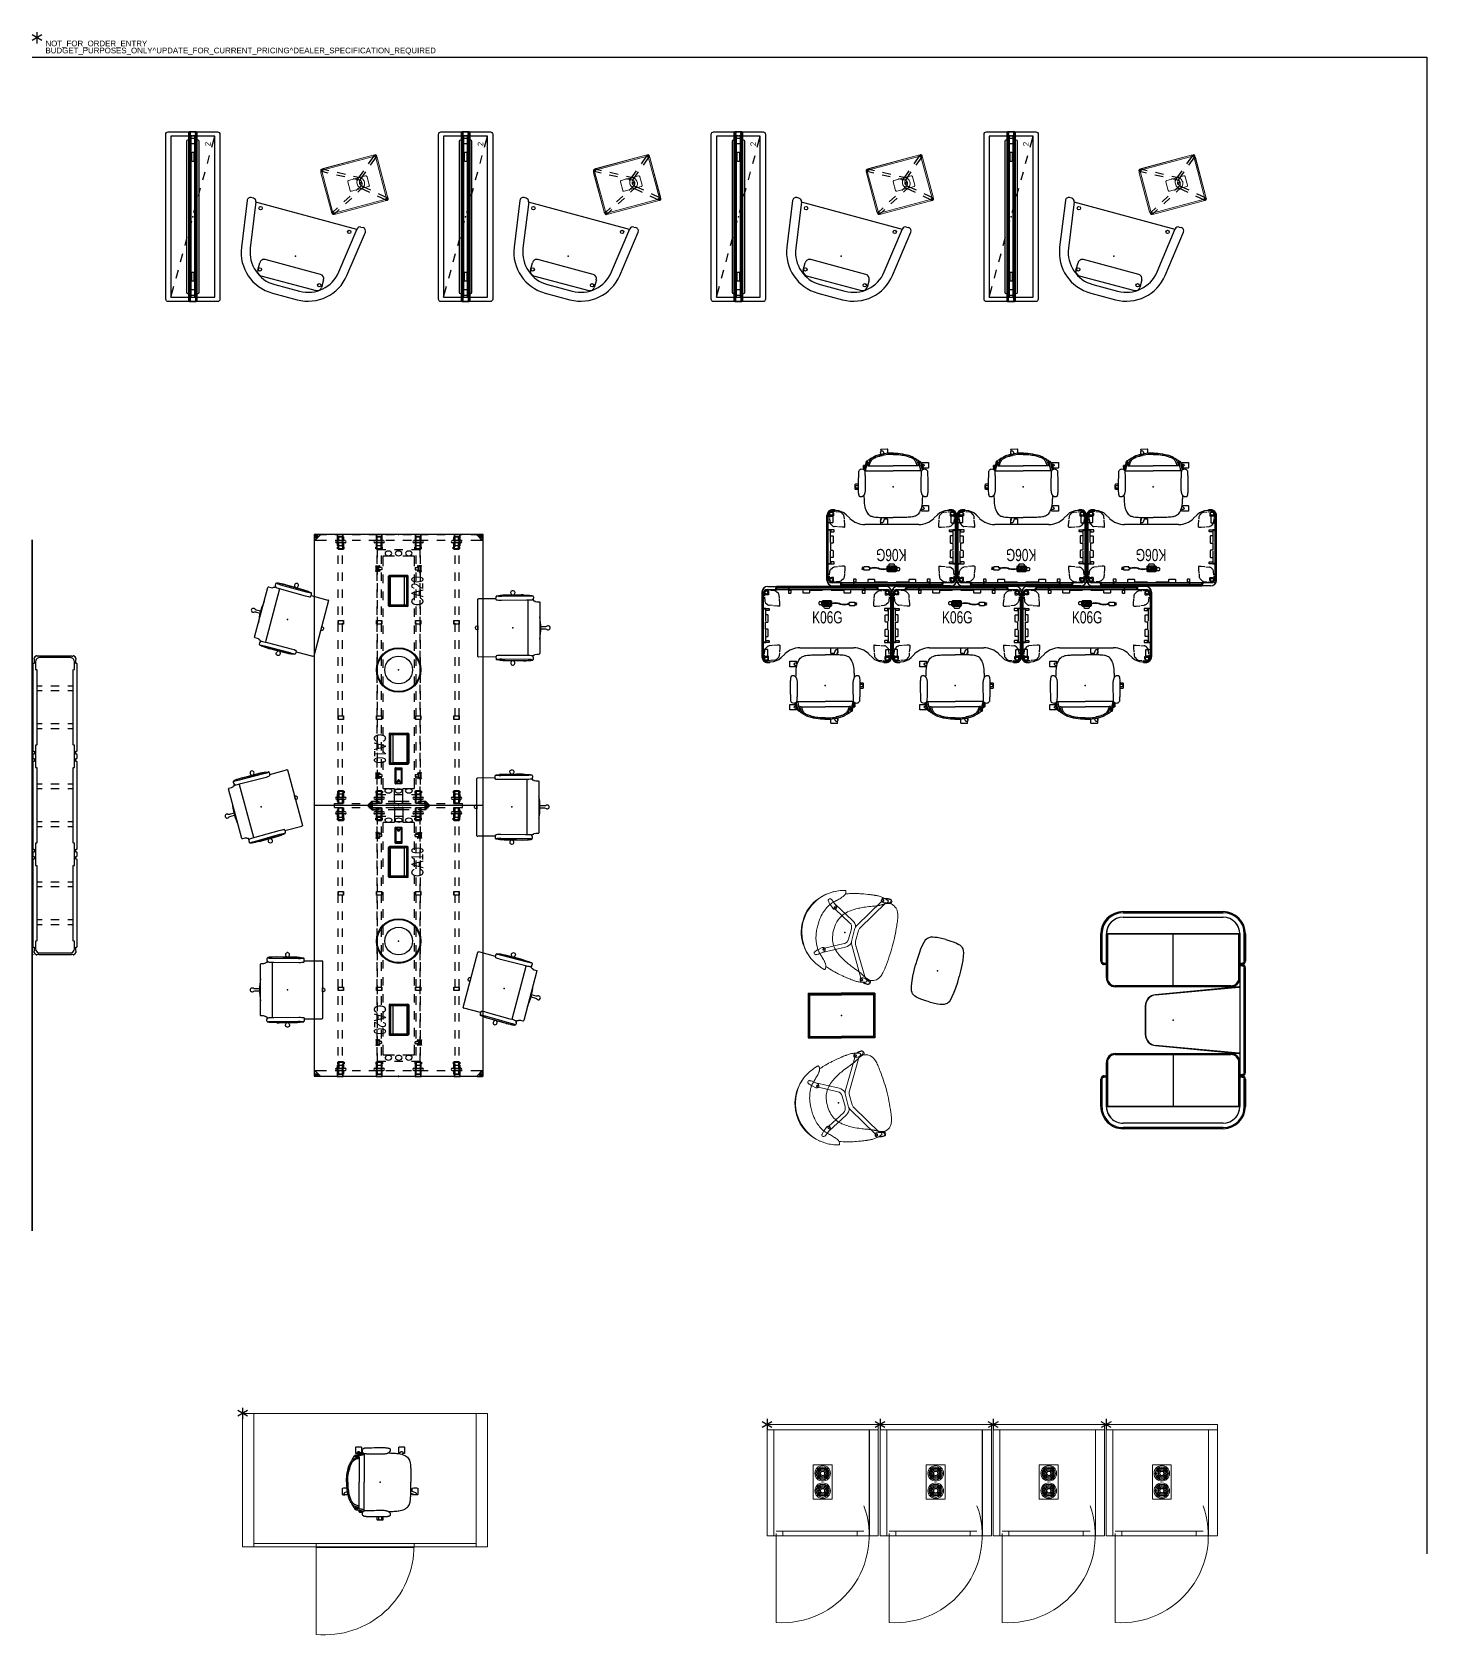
# Model space of a CAD drawing. Header units: inches. Extents: x 0 to 494, y -29 to 538.
import ezdxf
from ezdxf.enums import TextEntityAlignment as Align

# ---------------------------------------------------------------- set-up
doc = ezdxf.new("R2010")
doc.units = ezdxf.units.IN
doc.header["$MEASUREMENT"] = 0
doc.layers.add('A-GENM', color=13, linetype='Continuous', lineweight=9)
doc.layers.add('I-FURN', color=30, linetype='Continuous', lineweight=9)
for name, color, linetype in [('ELEC', 1, 'Continuous'), ('ELEC-BRACKET', 1, 'Continuous'), ('HARDWARE', 4, 'Continuous'), ('LIGHT', 1, 'Continuous'), ('PHWALL', 7, 'Continuous'), ('PROP-BONUS-COUNT', 7, 'Continuous'), ('PROP-BONUS-FINISH', 7, 'Continuous'), ('PROP-BONUS-PROD_NO', 7, 'Continuous'), ('SEAT', 5, 'Continuous'), ('SEAT-COUNT', 5, 'Continuous'), ('STORAGE', 7, 'Continuous'), ('STORAGE-COUNT', 4, 'Continuous'), ('STRUCTURE', 7, 'Continuous'), ('STRUCTURE-BEAM', 7, 'Continuous'), ('STRUCTURE-LEGBRKT', 7, 'Continuous'), ('TABLE', 6, 'Continuous'), ('TABLE-ELEC', 1, 'Continuous'), ('TABLE-HIDDEN', 6, 'Continuous'), ('TILE', 3, 'Continuous'), ('WALLS', 7, 'Continuous'), ('WKSURF', 6, 'Continuous')]:
    doc.layers.add(name, color=color, linetype=linetype)
doc.styles.get("Standard").update_dxf_attribs({"font": 'arial.ttf'})

# ---------------------------------------------------------------- blocks, each defined once
blk = doc.blocks.new('BBUBBLET')
at = {"layer": 'PROP-BONUS-COUNT'}
for p, q in [((1.7321, -1), (-1.7321, 1)), ((1.7321, 1), (-1.7321, -1)), ((0, 2), (0, -2))]:
    blk.add_line(p, q, dxfattribs=at)
blk.add_point((0, 0), dxfattribs=at)
at = {"layer": 'PROP-BONUS-FINISH'}
blk.add_attdef('FINISH', (3, -5.5), '', height=2, dxfattribs=at)
at = {"layer": 'PROP-BONUS-PROD_NO', "flags": 8}
blk.add_attdef('PROD_NO', (3, -3), '', height=2, dxfattribs=at)
blk = doc.blocks.new('phz100_75602_0p')
at = {"layer": 'PHWALL'}
for p, q in [((-30, 8.76), (-29.93, 9.1)), ((-30, -8.76), (-30, 8.76)), ((-29.93, 9.1), (-29.76, 9.34)), ((-29.76, 9.34), (-29.52, 9.5)), ((-29.52, 9.5), (-29.18, 9.58)), ((-29.18, 9.58), (29.18, 9.58)), ((29.18, 9.58), (29.49, 9.52)), ((29.49, 9.52), (29.76, 9.34)), ((29.76, 9.34), (29.95, 9.05)), ((29.95, 9.05), (30, 8.76)), ((30, 8.76), (30, -8.76)), ((30, 1.35), (-30, 1.35)), ((30, 1.29), (-30, 1.29)), ((-30, 1.23), (-30, -1.23)), ((-30, 0.83), (-29.98, 0.92)), ((-30, 0.16), (-30, 0.83)), ((-29.98, 0.92), (-29.92, 0.98)), ((-29.92, 0.98), (-29.83, 1)), ((-29.92, 0.81), (-29.9, 0.88)), ((-29.92, 0.16), (-29.92, 0.81)), ((-29.9, 0.88), (-29.88, 0.9)), ((-29.88, 0.9), (-29.82, 0.92)), ((-29.83, 1), (-29.36, 1)), ((-29.82, 0.92), (-29.36, 0.92)), ((-29.09, 1), (-28.67, 1)), ((-29.09, 0.92), (-28.67, 0.92)), ((-28.67, 1), (-28.67, 0.92)), ((-28.58, 0.98), (-28.67, 1)), ((-28.62, 0.9), (-28.67, 0.92)), ((-28.6, 0.88), (-28.62, 0.9)), ((-28.58, 0.82), (-28.6, 0.88)), ((-28.52, 0.92), (-28.58, 0.98)), ((-28.58, 0.16), (-28.58, 0.82)), ((-25.5, 0.73), (-28.58, 0.73)), ((-28.58, 0.67), (-25.5, 0.67)), ((-28.5, 0.83), (-28.52, 0.92)), ((-28.5, 0.16), (-28.5, 0.83)), ((-27.8, 0.43), (-27.74, 0.57)), ((-27.8, -0.43), (-27.8, 0.43)), ((-27.74, 0.57), (-27.6, 0.63)), ((-27.6, 0.63), (-25.94, 0.63)), ((-26.97, 2.12), (-27.09, 1.85)), ((-27.09, 1.85), (-27.09, 1.13)), ((-27.09, 1.07), (-27.09, 0.73)), ((-26.69, 2.24), (-26.97, 2.12)), ((26.69, 2.24), (-26.69, 2.24)), ((-25.94, 0.63), (-25.81, 0.57)), ((-25.81, 0.57), (-25.75, 0.43)), ((-25.75, 0.43), (-25.75, -0.43)), ((-22.63, 0.44), (-22.69, 0.3)), ((-22.69, 0.3), (-22.69, -0.3)), ((-22.49, 0.5), (-22.63, 0.44)), ((-19.5, 0.73), (-22.5, 0.73)), ((-22.5, 0.67), (-19.5, 0.67)), ((-19.88, 0.5), (-22.49, 0.5)), ((-19.74, 0.44), (-19.88, 0.5)), ((-19.69, 0.3), (-19.74, 0.44)), ((-19.69, -0.3), (-19.69, 0.3)), ((-13.5, 0.73), (-16.5, 0.73)), ((-16.5, 0.67), (-13.5, 0.67)), ((-7.5, 0.73), (-10.5, 0.73)), ((-10.5, 0.67), (-7.5, 0.67)), ((-1.5, 0.73), (-4.5, 0.73)), ((-4.5, 0.67), (-1.5, 0.67)), ((4.5, 0.73), (1.5, 0.73)), ((1.5, 0.67), (4.5, 0.67)), ((10.5, 0.73), (7.5, 0.73)), ((7.5, 0.67), (10.5, 0.67)), ((16.5, 0.73), (13.5, 0.73)), ((13.5, 0.67), (16.5, 0.67)), ((22.5, 0.73), (19.5, 0.73)), ((19.5, 0.67), (22.5, 0.67)), ((19.74, 0.44), (19.69, 0.3)), ((19.69, 0.3), (19.69, -0.3)), ((19.88, 0.5), (19.74, 0.44)), ((22.49, 0.5), (19.88, 0.5)), ((22.63, 0.44), (22.49, 0.5)), ((22.69, 0.3), (22.63, 0.44)), ((22.69, -0.3), (22.69, 0.3)), ((28.58, 0.73), (25.5, 0.73)), ((25.5, 0.67), (28.58, 0.67)), ((25.75, 0.43), (25.81, 0.57)), ((25.75, -0.43), (25.75, 0.43)), ((25.81, 0.57), (25.94, 0.63)), ((25.94, 0.63), (27.6, 0.63)), ((26.97, 2.12), (26.69, 2.24)), ((27.09, 1.85), (26.97, 2.12)), ((27.09, 1.13), (27.09, 1.85)), ((27.09, 0.73), (27.09, 1.07)), ((27.6, 0.63), (27.74, 0.57)), ((27.74, 0.57), (27.8, 0.43)), ((27.8, 0.43), (27.8, -0.43)), ((28.5, 0.83), (28.52, 0.92)), ((28.5, 0.16), (28.5, 0.83)), ((28.52, 0.92), (28.58, 0.98)), ((28.58, 0.98), (28.67, 1)), ((28.58, 0.82), (28.6, 0.88)), ((28.58, 0.16), (28.58, 0.82)), ((28.6, 0.88), (28.62, 0.9)), ((28.62, 0.9), (28.67, 0.92)), ((28.67, 1), (28.67, 0.92)), ((29.13, 1), (28.67, 1)), ((29.13, 0.92), (28.67, 0.92)), ((29.83, 1), (29.4, 1)), ((29.82, 0.92), (29.4, 0.92)), ((29.88, 0.9), (29.82, 0.92)), ((29.92, 0.98), (29.83, 1)), ((29.9, 0.88), (29.88, 0.9)), ((29.92, 0.81), (29.9, 0.88)), ((29.98, 0.92), (29.92, 0.98)), ((29.92, 0.16), (29.92, 0.81)), ((30, 0.83), (29.98, 0.92)), ((30, 0.16), (30, 1.23)), ((30, -0.83), (30, 0.83)), ((-30, -0.83), (-30, -0.12)), ((-29.98, -0.92), (-30, -0.83)), ((30, -1.29), (-30, -1.29)), ((30, -1.35), (-30, -1.35)), ((-29.92, -0.98), (-29.98, -0.92)), ((-29.92, -0.81), (-29.92, -0.12)), ((-29.9, -0.88), (-29.92, -0.81)), ((-29.83, -1), (-29.92, -0.98)), ((-29.88, -0.9), (-29.9, -0.88)), ((-29.82, -0.92), (-29.88, -0.9)), ((-29.36, -1), (-29.83, -1)), ((-29.36, -0.92), (-29.82, -0.92)), ((-28.67, -0.92), (-29.09, -0.92)), ((-28.67, -1), (-29.09, -1)), ((-28.67, -0.92), (-28.62, -0.9)), ((-28.67, -0.92), (-28.67, -1)), ((-28.67, -1), (-28.58, -0.98)), ((-28.62, -0.9), (-28.6, -0.88)), ((-28.6, -0.88), (-28.58, -0.82)), ((-28.58, -0.82), (-28.58, -0.12)), ((-25.5, -0.67), (-28.58, -0.67)), ((-28.58, -0.73), (-25.5, -0.73)), ((-28.58, -0.98), (-28.52, -0.92)), ((-28.52, -0.92), (-28.5, -0.83)), ((-28.5, -0.83), (-28.5, -0.12)), ((-27.74, -0.57), (-27.8, -0.43)), ((-27.6, -0.63), (-27.74, -0.57)), ((-25.94, -0.63), (-27.6, -0.63)), ((-27.09, -0.73), (-27.09, -1.07)), ((-27.09, -1.13), (-27.09, -1.85)), ((-27.09, -1.85), (-26.97, -2.12)), ((-26.97, -2.12), (-26.69, -2.24)), ((-26.69, -2.24), (26.69, -2.24)), ((-25.81, -0.57), (-25.94, -0.63)), ((-25.75, -0.43), (-25.81, -0.57)), ((-22.69, -0.3), (-22.63, -0.44)), ((-22.63, -0.44), (-22.49, -0.5)), ((-19.5, -0.67), (-22.5, -0.67)), ((-22.5, -0.73), (-19.5, -0.73)), ((-22.49, -0.5), (-19.88, -0.5)), ((-19.88, -0.5), (-19.74, -0.44)), ((-19.74, -0.44), (-19.69, -0.3)), ((-13.5, -0.67), (-16.5, -0.67)), ((-16.5, -0.73), (-13.5, -0.73)), ((-7.5, -0.67), (-10.5, -0.67)), ((-10.5, -0.73), (-7.5, -0.73)), ((-1.5, -0.67), (-4.5, -0.67)), ((-4.5, -0.73), (-1.5, -0.73)), ((4.5, -0.67), (1.5, -0.67)), ((1.5, -0.73), (4.5, -0.73)), ((10.5, -0.67), (7.5, -0.67)), ((7.5, -0.73), (10.5, -0.73)), ((16.5, -0.67), (13.5, -0.67)), ((13.5, -0.73), (16.5, -0.73)), ((22.5, -0.67), (19.5, -0.67)), ((19.5, -0.73), (22.5, -0.73)), ((19.69, -0.3), (19.74, -0.44)), ((19.74, -0.44), (19.88, -0.5)), ((19.88, -0.5), (22.49, -0.5)), ((22.49, -0.5), (22.63, -0.44)), ((22.63, -0.44), (22.69, -0.3)), ((28.58, -0.67), (25.5, -0.67)), ((25.5, -0.73), (28.58, -0.73)), ((25.81, -0.57), (25.75, -0.43)), ((25.94, -0.63), (25.81, -0.57)), ((27.6, -0.63), (25.94, -0.63)), ((26.69, -2.24), (26.97, -2.12)), ((26.97, -2.12), (27.09, -1.85)), ((27.09, -1.07), (27.09, -0.73)), ((27.09, -1.85), (27.09, -1.13)), ((27.74, -0.57), (27.6, -0.63)), ((27.8, -0.43), (27.74, -0.57)), ((28.5, -0.83), (28.5, -0.12)), ((28.52, -0.92), (28.5, -0.83)), ((28.58, -0.98), (28.52, -0.92)), ((28.58, -0.82), (28.58, -0.12)), ((28.6, -0.88), (28.58, -0.82)), ((28.67, -1), (28.58, -0.98)), ((28.62, -0.9), (28.6, -0.88)), ((28.67, -0.92), (28.62, -0.9)), ((28.67, -0.92), (28.67, -1)), ((28.67, -0.92), (29.13, -0.92)), ((28.67, -1), (29.13, -1)), ((29.4, -0.92), (29.82, -0.92)), ((29.4, -1), (29.83, -1)), ((29.82, -0.92), (29.88, -0.9)), ((29.83, -1), (29.92, -0.98)), ((29.88, -0.9), (29.9, -0.88)), ((29.9, -0.88), (29.92, -0.81)), ((29.92, -0.81), (29.92, -0.12)), ((29.92, -0.98), (29.98, -0.92)), ((29.98, -0.92), (30, -0.83)), ((30, -1.23), (30, -0.12)), ((-29.93, -9.1), (-30, -8.76)), ((-29.76, -9.34), (-29.93, -9.1)), ((-29.52, -9.5), (-29.76, -9.34)), ((-29.18, -9.58), (-29.52, -9.5)), ((29.18, -9.58), (-29.18, -9.58)), ((29.49, -9.52), (29.18, -9.58)), ((29.76, -9.34), (29.49, -9.52)), ((29.95, -9.05), (29.76, -9.34)), ((30, -8.76), (29.95, -9.05))]:
    blk.add_line(p, q, dxfattribs=at)
blk.add_point((0, 0), dxfattribs=at)
blk = doc.blocks.new('phz130_3560r_0p')
at = {"layer": 'TILE'}
for p, q in [((-29.97, -1.44), (-29.97, -1)), ((-29.97, -1), (29.97, -1)), ((29.97, -1.44), (-29.97, -1.44)), ((-28.45, -0.83), (-28.46, -0.86)), ((-28.46, -0.86), (-28.46, -0.92)), ((-28.46, -0.92), (-28.3, -0.92)), ((-28.36, -0.74), (-28.45, -0.83)), ((-28.34, -0.71), (-28.36, -0.74)), ((-27.67, -0.61), (-28.34, -0.61)), ((-28.34, -0.61), (-28.34, -0.71)), ((-28.3, -0.92), (-28.27, -0.97)), ((-28.27, -0.97), (-28.27, -1)), ((-27.67, -0.78), (-27.67, -0.61)), ((-27.64, -0.82), (-27.67, -0.78)), ((-27.32, -0.82), (-27.64, -0.82)), ((-27.28, -0.78), (-27.32, -0.82)), ((27.28, -0.61), (-27.28, -0.61)), ((-27.28, -0.61), (-27.28, -0.78)), ((27.28, -0.78), (27.28, -0.61)), ((27.32, -0.82), (27.28, -0.78)), ((27.64, -0.82), (27.32, -0.82)), ((27.68, -0.78), (27.64, -0.82)), ((28.34, -0.61), (27.68, -0.61)), ((27.68, -0.61), (27.68, -0.78)), ((28.27, -0.97), (28.3, -0.92)), ((28.27, -1), (28.27, -0.97)), ((28.3, -0.92), (28.46, -0.92)), ((28.34, -0.71), (28.34, -0.61)), ((28.36, -0.74), (28.34, -0.71)), ((28.45, -0.83), (28.36, -0.74)), ((28.46, -0.86), (28.45, -0.83)), ((28.46, -0.92), (28.46, -0.86)), ((29.97, -1), (29.97, -1.44))]:
    blk.add_line(p, q, dxfattribs=at)
blk.add_point((0, 0), dxfattribs=at)
blk = doc.blocks.new('phz150_60l_0p')
at = {"layer": 'STORAGE'}
for p, q in [((28.46, 7.76), (-28.46, 7.76)), ((-28.46, 7.76), (-28.46, -7.76)), ((-28.46, 7.76), (-24.6, 6.7)), ((-21.71, 5.92), (-18.81, 5.13)), ((28.46, -7.76), (28.46, 7.76)), ((-15.92, 4.34), (-13.03, 3.55)), ((-10.13, 2.76), (-7.24, 1.97)), ((-4.34, 1.18), (-1.45, 0.39)), ((1.45, -0.39), (4.34, -1.18)), ((7.24, -1.97), (10.13, -2.76)), ((13.03, -3.55), (15.92, -4.34)), ((18.81, -5.13), (21.71, -5.92)), ((-28.46, -7.76), (28.46, -7.76)), ((24.6, -6.7), (28.46, -7.76))]:
    blk.add_line(p, q, dxfattribs=at)
blk.add_point((0, 0), dxfattribs=at)
blk.add_text('2', height=2, dxfattribs=at).set_placement((24.96, -6.26))
blk = doc.blocks.new('onocln520_0p')
at = {"layer": 'SEAT'}
for p, q in [((14.6, 21.66), (-1.89, 19.34)), ((14.93, 18.52), (-1.45, 16.22)), ((14.76, -18.49), (14.76, 18.5)), ((15.94, 19.69), (15.94, 20.49)), ((-8.28, 11.63), (-5.52, 11.63)), ((-9.86, 10.06), (-9.86, -10.17)), ((-3.95, -10.17), (-3.95, 10.06)), ((-14.76, 4.52), (-14.76, -4.52)), ((-11.61, 4.52), (-11.61, -4.52)), ((-5.52, -11.75), (-8.28, -11.75)), ((-1.45, -16.22), (14.93, -18.52)), ((-1.89, -19.34), (14.6, -21.65)), ((15.94, -19.69), (15.94, -20.48))]:
    blk.add_line(p, q, dxfattribs=at)
for centre in [(-7.77, 10.95), (13.19, 16.33), (-7.77, -10.78), (13.19, -16.15)]:
    blk.add_circle(centre, 0.59, dxfattribs=at)
for centre, radius, start, end in [((0.2, 4.52), 14.96, 98, 180), ((14.76, 20.49), 1.18, 0, 98), ((14.76, 19.69), 1.18, 278, 0), ((0.2, 4.52), 11.81, 98, 180), ((-8.28, 10.06), 1.57, 90, 180), ((-5.52, 10.06), 1.57, 0, 90), ((0.2, -4.52), 14.96, 180, 262), ((0.2, -4.52), 11.81, 180, 262), ((-8.28, -10.17), 1.57, 180, 270), ((-5.52, -10.17), 1.57, 270, 0), ((14.76, -20.48), 1.18, 262, 0), ((14.76, -19.69), 1.18, 0, 82)]:
    blk.add_arc(centre, radius, start, end, dxfattribs=at)
blk.add_point((0, 0), dxfattribs=at)
blk = doc.blocks.new('onokno520_0p')
at = {"layer": 'TABLE', "linetype": 'Continuous', "lineweight": 0}
for p, q in [((-8.34, 11.52), (-8.32, 11.74)), ((-8.34, 11.52), (-8.34, -6.72)), ((-8.25, 11.96), (-8.32, 11.74)), ((-8.3, 11.73), (-8.32, 11.74)), ((-7.85, 11.65), (-8.32, 11.74)), ((-8.3, 11.73), (-8.32, 11.52)), ((-8.32, 11.52), (-8.32, -6.72)), ((-8.24, 11.95), (-8.3, 11.73)), ((-8.27, 12.2), (-8.28, 12.12)), ((-8.28, 12.12), (-8.27, 12.04)), ((-8.26, 12.24), (-8.27, 12.2)), ((-8.27, 12.04), (-8.26, 12)), ((-8.25, 12.28), (-8.26, 12.24)), ((-8.25, 11.96), (-8.26, 12)), ((-8.14, 12.17), (-8.25, 11.96)), ((-8.24, 11.95), (-8.25, 11.96)), ((-7.82, 11.78), (-8.25, 11.96)), ((-8.23, 11.93), (-8.25, 11.96)), ((-8.13, 12.16), (-8.24, 11.95)), ((-8.21, 12.36), (-8.23, 12.32)), ((-8.18, 12.4), (-8.21, 12.36)), ((-8.15, 12.43), (-8.18, 12.4)), ((-8.12, 12.46), (-8.15, 12.43)), ((-8.07, 12.27), (-8.14, 12.17)), ((-8.13, 12.16), (-8.14, 12.17)), ((-7.75, 11.91), (-8.14, 12.17)), ((-8.13, 12.16), (-7.99, 12.36)), ((-8.13, 12.16), (-7.98, 12.34)), ((-8.13, 12.16), (-8.07, 12.27)), ((-8.08, 12.48), (-8.12, 12.46)), ((-7.99, 12.36), (-8.07, 12.27)), ((-8.01, 12.52), (-8.04, 12.51)), ((-7.96, 12.54), (-8.01, 12.52)), ((-7.99, 12.36), (-7.9, 12.44)), ((-7.98, 12.34), (-7.99, 12.36)), ((-7.98, 12.34), (-7.79, 12.49)), ((-7.98, 12.34), (-7.9, 12.44)), ((-7.92, 12.55), (-7.96, 12.54)), ((-7.92, 12.55), (-7.85, 12.55)), ((-7.9, 12.44), (-7.8, 12.51)), ((-7.79, 12.49), (-7.9, 12.44)), ((-7.87, 11.52), (-7.85, 11.65)), ((-7.87, -6.72), (-7.87, 11.52)), ((-7.77, 12.55), (-7.85, 12.55)), ((-7.85, 11.65), (-7.82, 11.78)), ((-7.82, 11.78), (-7.75, 11.91)), ((-7.8, 12.51), (-7.59, 12.62)), ((-7.79, 12.49), (-7.8, 12.51)), ((-7.55, 12.12), (-7.8, 12.51)), ((-7.8, 12.51), (-7.79, 12.49)), ((-7.79, 12.49), (-7.59, 12.6)), ((-7.77, 12.55), (-7.73, 12.54)), ((-7.75, 11.91), (-7.66, 12.02)), ((-7.73, 12.54), (-7.69, 12.52)), ((-7.69, 12.52), (-7.65, 12.51)), ((-7.66, 12.02), (-7.55, 12.12)), ((-7.65, 12.51), (-7.61, 12.48)), ((-7.61, 12.48), (-7.57, 12.46)), ((-7.59, 12.62), (-7.37, 12.68)), ((-7.59, 12.6), (-7.37, 12.66)), ((-7.59, 12.6), (-7.59, 12.62)), ((-7.42, 12.18), (-7.59, 12.6)), ((-7.57, 12.46), (-7.54, 12.43)), ((-7.55, 12.12), (-7.42, 12.18)), ((-7.54, 12.43), (-7.51, 12.4)), ((-7.48, 12.36), (-7.51, 12.4)), ((-7.42, 12.18), (-7.29, 12.22)), ((-7.16, 12.7), (-7.37, 12.68)), ((-7.37, 12.66), (-7.16, 12.68)), ((-7.37, 12.66), (-7.37, 12.68)), ((-7.29, 12.22), (-7.37, 12.68)), ((-7.29, 12.22), (-7.16, 12.23)), ((-7.16, 12.7), (7.16, 12.7)), ((-7.16, 12.68), (7.16, 12.68)), ((-7.16, 12.23), (7.16, 12.23)), ((7.16, 12.7), (7.37, 12.68)), ((7.16, 12.68), (7.37, 12.66)), ((7.16, 12.23), (7.29, 12.22)), ((7.29, 12.22), (7.37, 12.68)), ((7.29, 12.22), (7.42, 12.18)), ((7.59, 12.62), (7.37, 12.68)), ((7.37, 12.68), (7.37, 12.66)), ((7.37, 12.66), (7.59, 12.6)), ((7.42, 12.18), (7.59, 12.6)), ((7.42, 12.18), (7.55, 12.12)), ((7.46, 12.33), (7.46, 12.3)), ((7.48, 12.36), (7.51, 12.4)), ((7.54, 12.43), (7.51, 12.4)), ((7.57, 12.46), (7.54, 12.43)), ((7.55, 12.12), (7.8, 12.51)), ((7.55, 12.12), (7.66, 12.02)), ((7.61, 12.48), (7.57, 12.46)), ((7.8, 12.51), (7.59, 12.62)), ((7.59, 12.62), (7.59, 12.6)), ((7.59, 12.6), (7.79, 12.49)), ((7.65, 12.51), (7.61, 12.48)), ((7.69, 12.52), (7.65, 12.51)), ((7.66, 12.02), (7.75, 11.91)), ((7.73, 12.54), (7.69, 12.52)), ((7.77, 12.55), (7.73, 12.54)), ((7.75, 11.91), (8.14, 12.17)), ((7.75, 11.91), (7.82, 11.78)), ((7.77, 12.55), (7.85, 12.55)), ((7.8, 12.51), (7.79, 12.49)), ((7.79, 12.49), (7.98, 12.34)), ((7.9, 12.44), (7.8, 12.51)), ((7.82, 11.78), (8.25, 11.96)), ((7.82, 11.78), (7.85, 11.65)), ((7.92, 12.55), (7.85, 12.55)), ((7.85, 11.65), (8.32, 11.74)), ((7.87, 11.52), (7.85, 11.65)), ((7.87, -6.72), (7.87, 11.52)), ((7.99, 12.36), (7.9, 12.44)), ((7.9, 12.44), (7.98, 12.34)), ((7.92, 12.55), (7.96, 12.54)), ((7.96, 12.54), (8.01, 12.52)), ((7.98, 12.34), (8.13, 12.16)), ((7.99, 12.36), (8.07, 12.27)), ((7.99, 12.36), (8.13, 12.16)), ((8.01, 12.52), (8.04, 12.51)), ((8.04, 12.51), (8.08, 12.48)), ((8.07, 12.27), (8.14, 12.17)), ((8.08, 12.48), (8.12, 12.46)), ((8.12, 12.46), (8.15, 12.43)), ((8.13, 12.16), (8.24, 11.95)), ((8.14, 12.17), (8.25, 11.96)), ((8.15, 12.43), (8.18, 12.4)), ((8.18, 12.4), (8.21, 12.36)), ((8.21, 12.36), (8.23, 12.32)), ((8.23, 11.93), (8.25, 11.96)), ((8.24, 11.95), (8.3, 11.73)), ((8.25, 12.28), (8.26, 12.24)), ((8.25, 11.96), (8.26, 12)), ((8.25, 11.96), (8.32, 11.74)), ((8.26, 12.24), (8.27, 12.2)), ((8.27, 12.04), (8.26, 12)), ((8.27, 12.2), (8.28, 12.12)), ((8.28, 12.12), (8.27, 12.04)), ((8.32, 11.74), (8.3, 11.73)), ((8.3, 11.73), (8.32, 11.52)), ((8.34, 11.52), (8.32, 11.74)), ((8.32, 11.52), (8.32, -6.72)), ((8.34, 11.52), (8.34, -6.72)), ((-1.96, 3.97), (-1.95, 4.05)), ((-1.96, -2.3), (-1.96, 3.97)), ((-1.95, 4.05), (-1.93, 4.13)), ((-1.89, 4.19), (-1.93, 4.13)), ((-1.89, 4.19), (-1.85, 4.25)), ((-1.79, 4.3), (-1.85, 4.25)), ((-1.73, 4.33), (-1.79, 4.3)), ((-1.65, 4.36), (-1.73, 4.33)), ((-1.65, 4.36), (-1.57, 4.36)), ((-1.57, 4.36), (1.57, 4.36)), ((-1.37, 0.87), (-1.06, 1.08)), ((-1.08, 1.06), (-1.06, 1.08)), ((-1.06, 1.08), (-0.71, 1.22)), ((-1.06, 1.08), (-1.03, 1.08)), ((-0.98, 0.06), (-0.83, 0.21)), ((-0.96, 0.01), (-0.81, -0.16)), ((-0.84, 0.2), (-0.66, 0.31)), ((-0.71, 1.22), (-0.35, 1.31)), ((-0.66, 0.31), (-0.44, 0.4)), ((0, 1.33), (-0.35, 1.31)), ((0, 1.33), (-0.34, 1.3)), ((0.35, 1.31), (0, 1.33)), ((0.71, 1.22), (0.35, 1.31)), ((0.66, 0.31), (0.44, 0.4)), ((0.84, 0.2), (0.66, 0.31)), ((1.06, 1.08), (0.71, 1.22)), ((0.96, 0.01), (0.81, -0.16)), ((0.98, 0.06), (0.84, 0.2)), ((1.57, 4.36), (1.65, 4.36)), ((1.73, 4.33), (1.65, 4.36)), ((1.73, 4.33), (1.79, 4.3)), ((1.79, 4.3), (1.85, 4.25)), ((1.89, 4.19), (1.85, 4.25)), ((1.93, 4.13), (1.89, 4.19)), ((1.95, 4.05), (1.93, 4.13)), ((1.95, 4.05), (1.96, 3.97)), ((1.96, 3.97), (1.96, -2.3)), ((-1.95, -2.39), (-1.96, -2.3)), ((-1.93, -2.46), (-1.95, -2.39)), ((-1.89, -2.53), (-1.93, -2.46)), ((-1.89, -2.53), (-1.93, -2.46)), ((-1.93, -2.46), (-1.93, -2.46)), ((-1.79, -2.63), (-1.73, -2.66)), ((-1.65, -2.69), (-1.73, -2.66)), ((-1.65, -0.49), (-1.39, -0.79)), ((-1.65, -2.69), (-1.57, -2.7)), ((1.57, -2.7), (-1.57, -2.7)), ((-1.39, -0.79), (-1.08, -1.03)), ((-1.08, -1.03), (-0.73, -1.2)), ((-0.83, -0.15), (-0.64, -0.29)), ((-0.81, -0.16), (-0.63, -0.3)), ((-0.36, -1.3), (-0.73, -1.2)), ((0, -1.33), (-0.36, -1.3)), ((0, -1.33), (0.36, -1.3)), ((0.36, -1.3), (0.73, -1.2)), ((0.81, -0.16), (0.63, -0.3)), ((0.83, -0.15), (0.64, -0.29)), ((1.08, -1.03), (0.73, -1.2)), ((1.39, -0.79), (1.08, -1.03)), ((1.65, -0.49), (1.39, -0.79)), ((1.57, -2.7), (1.65, -2.69)), ((1.65, -2.69), (1.73, -2.66)), ((1.73, -2.66), (1.79, -2.63)), ((1.85, -2.58), (1.89, -2.53)), ((1.89, -2.53), (1.93, -2.46)), ((1.89, -2.53), (1.93, -2.46)), ((1.93, -2.46), (1.95, -2.39)), ((1.93, -2.46), (1.93, -2.46)), ((1.96, -2.3), (1.95, -2.39)), ((-8.34, -6.72), (-8.32, -6.93)), ((-8.32, -6.72), (-8.3, -6.93)), ((-7.85, -6.85), (-8.32, -6.93)), ((-8.25, -7.15), (-8.32, -6.93)), ((-8.32, -6.93), (-8.3, -6.93)), ((-8.3, -6.93), (-8.24, -7.14)), ((-7.82, -6.98), (-8.25, -7.15)), ((-8.25, -7.15), (-8.24, -7.14)), ((-8.14, -7.36), (-8.25, -7.15)), ((-8.24, -7.14), (-8.13, -7.35)), ((-7.75, -7.1), (-8.14, -7.36)), ((-8.14, -7.36), (-8.13, -7.35)), ((-8.07, -7.46), (-8.14, -7.36)), ((-8.13, -7.35), (-7.98, -7.54)), ((-7.98, -7.54), (-7.79, -7.69)), ((-7.9, -7.63), (-7.8, -7.7)), ((-7.85, -6.85), (-7.87, -6.72)), ((-7.82, -6.98), (-7.85, -6.85)), ((-7.75, -7.1), (-7.82, -6.98)), ((-7.55, -7.31), (-7.8, -7.7)), ((-7.8, -7.7), (-7.79, -7.69)), ((-7.8, -7.7), (-7.59, -7.81)), ((-7.79, -7.69), (-7.59, -7.79)), ((-7.66, -7.22), (-7.75, -7.1)), ((-7.55, -7.31), (-7.66, -7.22)), ((-7.59, -7.79), (-7.37, -7.86)), ((-7.59, -7.81), (-7.37, -7.88)), ((-7.42, -7.37), (-7.55, -7.31)), ((-7.29, -7.41), (-7.42, -7.37)), ((-7.29, -7.41), (-7.37, -7.88)), ((-7.37, -7.86), (-7.16, -7.88)), ((-7.37, -7.88), (-7.37, -7.86)), ((-7.16, -7.9), (-7.37, -7.88)), ((-7.16, -7.42), (-7.29, -7.41)), ((7.16, -7.42), (-7.16, -7.42)), ((-7.16, -7.88), (7.16, -7.88)), ((-7.16, -7.9), (7.16, -7.9)), ((7.16, -7.42), (7.29, -7.41)), ((7.16, -7.88), (7.37, -7.86)), ((7.16, -7.9), (7.37, -7.88)), ((7.29, -7.41), (7.42, -7.37)), ((7.29, -7.41), (7.37, -7.88)), ((7.37, -7.86), (7.59, -7.79)), ((7.59, -7.81), (7.37, -7.88)), ((7.37, -7.86), (7.37, -7.88)), ((7.42, -7.37), (7.55, -7.31)), ((7.42, -7.37), (7.59, -7.79)), ((7.55, -7.31), (7.66, -7.22)), ((7.55, -7.31), (7.8, -7.7)), ((7.59, -7.79), (7.79, -7.69)), ((7.8, -7.7), (7.59, -7.81)), ((7.59, -7.79), (7.59, -7.81)), ((7.66, -7.22), (7.75, -7.1)), ((7.75, -7.1), (7.82, -6.98)), ((7.75, -7.1), (8.14, -7.36)), ((7.79, -7.69), (7.98, -7.54)), ((7.9, -7.63), (7.8, -7.7)), ((7.82, -6.98), (7.85, -6.85)), ((7.82, -6.98), (8.25, -7.15)), ((7.85, -6.85), (7.87, -6.72)), ((7.85, -6.85), (8.32, -6.93)), ((7.99, -7.55), (7.9, -7.63)), ((7.98, -7.54), (8.13, -7.35)), ((7.98, -7.54), (7.99, -7.55)), ((8.13, -7.35), (7.99, -7.55)), ((7.99, -7.55), (8.07, -7.46)), ((8.07, -7.46), (8.14, -7.36)), ((8.24, -7.14), (8.13, -7.35)), ((8.13, -7.35), (8.14, -7.36)), ((8.14, -7.36), (8.25, -7.15)), ((8.24, -7.14), (8.3, -6.93)), ((8.24, -7.14), (8.25, -7.15)), ((8.25, -7.15), (8.32, -6.93)), ((8.3, -6.93), (8.32, -6.72)), ((8.32, -6.93), (8.3, -6.93)), ((8.34, -6.72), (8.32, -6.93))]:
    blk.add_line(p, q, dxfattribs=at)
at = {"layer": 'TABLE'}
for p, q in [((-8.23, 12.32), (-8.25, 12.28)), ((-7.11, 9.8), (-8.23, 11.92)), ((-7.98, 12.34), (-7.66, 12.02)), ((-6.34, 10.2), (-7.46, 12.33)), ((6.34, 10.2), (7.46, 12.33)), ((7.11, 9.8), (8.23, 11.92)), ((8.23, 12.32), (8.25, 12.28)), ((-4.31, 4.49), (-5.71, 7.14)), ((-3.54, 4.9), (-4.94, 7.55)), ((3.54, 4.9), (4.94, 7.55)), ((4.31, 4.49), (5.71, 7.14)), ((-1.62, 0.63), (-3.93, -2.14)), ((-0.98, 0.06), (-3.29, -2.71)), ((-1.79, -0.28), (-2.91, 1.84)), ((-1.02, 0.12), (-2.14, 2.24)), ((-1.62, 0.63), (-1.39, 0.85)), ((-1.06, 1.08), (-1.39, 0.85)), ((-0.96, 0.01), (-1.02, 0.12)), ((1.02, 0.12), (0.96, 0.01)), ((0.98, 0.06), (3.29, -2.71)), ((1.02, 0.12), (2.14, 2.24)), ((1.06, 1.08), (1.39, 0.85)), ((1.62, 0.63), (1.39, 0.85)), ((1.62, 0.63), (3.93, -2.14)), ((1.79, -0.28), (2.91, 1.84)), ((-5.86, -4.44), (-8.17, -7.21)), ((-5.21, -5.01), (-7.52, -7.78)), ((-1.79, -0.28), (-1.79, -0.28)), ((-1.79, -0.28), (-1.65, -0.49)), ((1.79, -0.28), (1.65, -0.49)), ((1.79, -0.28), (1.79, -0.28)), ((5.21, -5.01), (7.52, -7.78)), ((5.86, -4.44), (8.17, -7.21)), ((-8.07, -7.46), (-7.9, -7.63))]:
    blk.add_line(p, q, dxfattribs=at)
for centre, radius, start, end in [((0, -0.51), 1.02, 64.0691, 115.9309), ((0, 1.16), 1.59, 246.8923, 293.9426), ((-7.85, -7.49), 0.431, 138.563, 318.563), ((7.85, -7.49), 0.431, 221.437, 41.437)]:
    blk.add_arc(centre, radius, start, end, dxfattribs=at)
blk.add_point((0, 0), dxfattribs=at)
blk = doc.blocks.new('phz570s_2645lc_1p')
at = {"layer": 'TABLE'}
for p, q in [((1.38, 0), (43.62, 0)), ((1.58, 1.07), (4.47, 1.07)), ((1.58, 1.01), (4.47, 1.01)), ((4.39, 0.46), (4.38, 0.43)), ((4.38, 0.43), (4.38, 0.09)), ((4.38, 0.09), (4.41, -0.01)), ((4.42, 0.47), (4.39, 0.46)), ((4.47, 0.47), (4.42, 0.47)), ((4.43, 0.39), (4.44, 0.4)), ((4.43, 0.09), (4.43, 0.39)), ((4.45, 0.03), (4.43, 0.09)), ((4.44, 0.4), (4.45, 0.41)), ((4.45, 0.41), (4.47, 0.41)), ((4.5, -0.02), (4.45, 0.03)), ((4.47, 1.07), (4.54, 1.04)), ((4.47, 1.01), (4.49, 1)), ((4.49, 0.46), (4.47, 0.47)), ((4.47, 0.41), (4.49, 0.41)), ((4.49, 1), (4.5, 0.98)), ((4.49, 0.45), (4.49, 0.46)), ((4.49, 0.43), (4.49, 0.45)), ((4.49, 0.41), (4.49, 0.43)), ((4.5, 0.98), (4.5, 0.07)), ((4.5, 0.07), (4.62, 0.07)), ((4.54, 1.04), (4.56, 0.98)), ((4.56, 0.98), (4.59, 1.04)), ((4.59, 1.04), (4.65, 1.07)), ((4.62, 0.98), (4.63, 1)), ((4.62, 0.07), (4.62, 0.98)), ((4.67, 0.03), (4.62, -0.02)), ((4.63, 1), (4.65, 1.01)), ((4.64, 0.46), (4.63, 0.45)), ((4.63, 0.45), (4.63, 0.43)), ((4.63, 0.43), (4.64, 0.41)), ((4.65, 0.47), (4.64, 0.46)), ((4.64, 0.41), (4.65, 0.41)), ((4.71, 0.47), (4.65, 0.47)), ((4.65, 0.41), (4.67, 0.41)), ((4.67, 0.41), (4.68, 0.4)), ((4.69, 0.09), (4.67, 0.03)), ((4.68, 0.4), (4.69, 0.39)), ((4.69, 0.39), (4.69, 0.09)), ((4.74, 0.46), (4.71, 0.47)), ((4.72, -0.01), (4.75, 0.09)), ((4.75, 0.43), (4.74, 0.46)), ((4.75, 0.09), (4.75, 0.43)), ((4.81, 0.97), (4.79, 0.97)), ((4.79, 0.97), (4.79, 0.6)), ((40.21, 0.6), (4.79, 0.6)), ((4.79, 0.6), (4.79, 0.58)), ((4.79, 0.6), (4.81, 0.6)), ((4.79, 0.58), (40.21, 0.58)), ((4.81, 0.6), (4.81, 0.97)), ((4.82, 0.6), (4.82, 0.98)), ((4.82, 0.98), (40.18, 0.98)), ((40.18, 0.98), (40.18, 0.6)), ((40.21, 0.97), (40.19, 0.97)), ((40.19, 0.97), (40.19, 0.6)), ((40.19, 0.6), (40.21, 0.6)), ((40.21, 0.6), (40.21, 0.97)), ((40.21, 0.58), (40.21, 0.6)), ((40.26, 0.46), (40.25, 0.43)), ((40.25, 0.43), (40.25, 0.09)), ((40.25, 0.09), (40.28, -0.01)), ((40.29, 0.47), (40.26, 0.46)), ((40.35, 0.47), (40.29, 0.47)), ((40.31, 0.4), (40.33, 0.41)), ((40.31, 0.39), (40.31, 0.4)), ((40.31, 0.09), (40.31, 0.39)), ((40.33, 0.03), (40.31, 0.09)), ((40.33, 0.41), (40.35, 0.41)), ((40.37, -0.02), (40.33, 0.03)), ((40.41, 1.04), (40.35, 1.07)), ((40.37, 1), (40.35, 1.01)), ((40.36, 0.46), (40.35, 0.47)), ((40.35, 0.41), (40.36, 0.41)), ((40.37, 0.45), (40.36, 0.46)), ((40.36, 0.41), (40.37, 0.43)), ((40.38, 0.98), (40.37, 1)), ((40.37, 0.43), (40.37, 0.45)), ((40.38, 0.07), (40.38, 0.98)), ((40.5, 0.07), (40.38, 0.07)), ((40.44, 0.98), (40.41, 1.04)), ((40.46, 1.04), (40.44, 0.98)), ((40.53, 1.07), (40.46, 1.04)), ((40.51, 1), (40.5, 0.98)), ((40.5, 0.98), (40.5, 0.07)), ((40.55, 0.03), (40.5, -0.02)), ((40.53, 1.01), (40.51, 1)), ((40.53, 0.47), (40.51, 0.46)), ((40.51, 0.46), (40.51, 0.45)), ((40.51, 0.45), (40.51, 0.43)), ((40.51, 0.43), (40.51, 0.41)), ((40.51, 0.41), (40.53, 0.41)), ((43.42, 1.07), (40.53, 1.07)), ((43.42, 1.01), (40.53, 1.01)), ((40.58, 0.47), (40.53, 0.47)), ((40.53, 0.41), (40.54, 0.41)), ((40.54, 0.41), (40.56, 0.4)), ((40.56, 0.09), (40.55, 0.03)), ((40.56, 0.4), (40.56, 0.39)), ((40.56, 0.39), (40.56, 0.09)), ((40.61, 0.46), (40.58, 0.47)), ((40.59, -0.01), (40.62, 0.09)), ((40.62, 0.43), (40.61, 0.46)), ((40.62, 0.09), (40.62, 0.43)), ((-0.45, -0.96, 0), (-0.45, -23.84, 0)), ((0, -1.38), (0, -24.21)), ((4.41, -0.01), (4.47, -0.07)), ((4.47, -0.07), (4.56, -0.09)), ((4.56, -0.03), (4.5, -0.02)), ((4.62, -0.02), (4.56, -0.03)), ((4.56, -0.09), (4.65, -0.07)), ((4.65, -0.07), (4.72, -0.01)), ((20.91, -4.16, -1.14), (20.85, -4.29, -1.14)), ((20.85, -4.29, -1.14), (20.85, -5.71, -1.14)), ((21.04, -4.1, -1.14), (20.91, -4.16, -1.14)), ((23.96, -4.1, -1.14), (21.04, -4.1, -1.14)), ((24.09, -4.16, -1.14), (23.96, -4.1, -1.14)), ((24.14, -4.29, -1.14), (24.09, -4.16, -1.14)), ((24.14, -5.71, -1.14), (24.14, -4.29, -1.14)), ((40.28, -0.01), (40.35, -0.07)), ((40.35, -0.07), (40.44, -0.09)), ((40.44, -0.03), (40.37, -0.02)), ((40.5, -0.02), (40.44, -0.03)), ((40.44, -0.09), (40.53, -0.07)), ((40.53, -0.07), (40.59, -0.01)), ((45, -1.38), (45, -24.21)), ((45.45, -0.96, 0), (45.45, -23.84, 0)), ((20.85, -5.71, -1.14), (20.91, -5.84, -1.14)), ((20.91, -5.84, -1.14), (21.04, -5.9, -1.14)), ((21.04, -5.9, -1.14), (23.96, -5.9, -1.14)), ((21.04, -5.9, -1.14), (23.96, -5.9, -1.14)), ((23.96, -5.9, -1.14), (24.09, -5.84, -1.14)), ((24.09, -5.84, -1.14), (24.14, -5.71, -1.14)), ((12.94, -20.69), (32.06, -20.69)), ((1.38, -25.59), (2.75, -25.59)), ((1.84, -25.81, 0), (1.58, -25.81)), ((1.58, -25.87), (1.84, -25.87, 0)), ((2.34, -25.87), (2.34, -25.81)), ((6.34, -24.12), (7.63, -22.86)), ((38.66, -24.12), (37.37, -22.86)), ((42.24, -25.59), (43.62, -25.59)), ((42.66, -25.87), (42.66, -25.81)), ((43.16, -25.81, 0), (43.42, -25.81)), ((43.42, -25.87), (43.16, -25.87, 0)), ((43.62, -25.59), (43.62, -25.59))]:
    blk.add_line(p, q, dxfattribs=at)
at = {"layer": 'TABLE', "extrusion": (-1, 0, 0)}
for p, q in [((40.35, 1.07), (4.65, 1.07)), ((40.35, 1.01), (4.65, 1.01)), ((45.39, -0.96, 0), (45.39, -23.84, 0)), ((42.66, -25.81, 0), (42.66, -25.81, -0.02)), ((42.66, -25.81, -0.02), (43.16, -25.81, 0)), ((43.16, -25.87, 0), (42.66, -25.87, -0.02)), ((42.66, -25.87, -0.02), (42.66, -25.87, 0))]:
    blk.add_line(p, q, dxfattribs=at)
at = {"layer": 'TABLE', "extrusion": (1, 0, 0)}
for p, q in [((-0.39, -0.96, 0), (-0.39, -23.84, 0)), ((2.34, -25.81, -0.02), (1.84, -25.81, 0)), ((1.84, -25.87, 0), (2.34, -25.87, -0.02)), ((2.34, -25.81, 0), (2.34, -25.81, -0.02)), ((2.34, -25.87, -0.02), (2.34, -25.87, 0))]:
    blk.add_line(p, q, dxfattribs=at)
at = {"layer": 'TABLE'}
for centre, radius, start, end in [((1.58, -0.96), 2.03, 90, 180), ((1.58, -0.96), 1.97, 90, 180), ((43.42, -0.96), 2.03, 0, 90), ((43.42, -0.96), 1.97, 0, 90), ((1.38, -1.38), 1.38, 90, 180), ((43.62, -1.38), 1.38, 0, 90), ((12.94, -28.26), 7.58, 90, 134.5), ((32.06, -28.26), 7.58, 45.5, 90), ((1.57, -23.84), 2.03, 179.9168, 270.0958), ((1.58, -23.84, 0), 1.97, 180.0124, 269.9975), ((1.38, -24.21), 1.38, 180, 270), ((2.75, -20.47), 5.12, 270, 314.5), ((42.24, -20.47), 5.12, 225.5, 270), ((43.43, -23.84), 2.03, 269.9042, 0.0832), ((43.42, -23.84, 0), 1.97, 270.0025, 359.9876), ((43.62, -24.21), 1.38, 270, 0)]:
    blk.add_arc(centre, radius, start, end, dxfattribs=at)
for p in [(0, 0), (45, 0)]:
    blk.add_point(p, dxfattribs=at)
at = {"layer": 'TABLE-ELEC'}
blk.add_point((22.5, -5, -1.14), dxfattribs=at)
at = {"layer": 'TABLE-HIDDEN'}
for p, q in [((9.05, 0.91), (9.15, 1.01)), ((9.05, -1.49), (9.05, 0.91)), ((9.15, 0.95), (9.11, 0.91)), ((9.11, 0.91), (9.11, -0.27)), ((9.15, 1.01), (12, 1.01)), ((9.21, 0.95), (9.15, 0.95)), ((9.21, 0.09), (9.21, 0.95)), ((9.28, -0.08), (9.21, 0.09)), ((15, 1.01), (18, 1.01)), ((21, 1.01), (24, 1.01)), ((27, 1.01), (30, 1.01)), ((33, 1.01), (35.85, 1.01)), ((35.79, 0.09), (35.72, -0.08)), ((35.85, 0.95), (35.79, 0.95)), ((35.79, 0.95), (35.79, 0.09)), ((35.85, 1.01), (35.95, 0.91)), ((35.89, 0.91), (35.85, 0.95)), ((35.89, -0.27), (35.89, 0.91)), ((35.95, 0.91), (35.95, -1.49)), ((9.7, -1.49), (9.05, -1.49)), ((9.11, -0.27), (9.7, -0.27)), ((9.45, -0.15), (9.28, -0.08)), ((12, -0.15), (9.45, -0.15)), ((9.7, -0.27), (9.82, -0.39)), ((9.82, -1.37), (9.7, -1.49)), ((9.82, -0.39), (9.82, -1.37)), ((13.96, -0.15), (13.96, -1.06)), ((13.96, -1.06), (14.07, -1.18)), ((14.07, -1.18), (16.4, -1.18)), ((18, -0.15), (15, -0.15)), ((16.4, -1.18), (16.52, -1.06)), ((16.52, -1.06), (16.52, -0.24)), ((16.52, -0.24), (21, -0.24)), ((24, -0.15), (21, -0.15)), ((24, -0.24), (28.48, -0.24)), ((30, -0.15), (27, -0.15)), ((28.48, -0.24), (28.48, -1.06)), ((28.48, -1.06), (28.6, -1.18)), ((28.6, -1.18), (30.92, -1.18)), ((30.92, -1.18), (31.04, -1.06)), ((31.04, -1.06), (31.04, -0.15)), ((35.55, -0.15), (33, -0.15)), ((35.18, -0.39), (35.3, -0.27)), ((35.18, -1.37), (35.18, -0.39)), ((35.3, -1.49), (35.18, -1.37)), ((35.3, -0.27), (35.89, -0.27)), ((35.95, -1.49), (35.3, -1.49)), ((35.72, -0.08), (35.55, -0.15)), ((-0.39, -6.86), (-0.29, -6.76)), ((-0.39, -11.3), (-0.39, -6.86)), ((-0.29, -6.82), (-0.33, -6.86)), ((-0.33, -6.86), (-0.33, -6.91)), ((-0.33, -6.91), (0.53, -6.91)), ((-0.29, -6.76), (2.11, -6.76)), ((0.89, -6.82), (-0.29, -6.82)), ((0.53, -6.91), (0.7, -6.98)), ((0.7, -6.98), (0.77, -7.15)), ((0.77, -7.15), (0.77, -11.3)), ((1.68, -8.98), (0.77, -8.98)), ((0.89, -7.41), (0.89, -6.82)), ((1.01, -7.52), (0.89, -7.41)), ((1.99, -7.52), (1.01, -7.52)), ((1.8, -9.1), (1.68, -8.98)), ((1.8, -11.42), (1.8, -9.1)), ((2.11, -7.41), (1.99, -7.52)), ((2.11, -6.76), (2.11, -7.41)), ((45.29, -6.76), (42.89, -6.76)), ((42.89, -6.76), (42.89, -7.41)), ((42.89, -7.41), (43.01, -7.52)), ((43.01, -7.52), (43.99, -7.52)), ((43.2, -9.1), (43.32, -8.98)), ((43.2, -11.42), (43.2, -9.1)), ((43.32, -8.98), (44.23, -8.98)), ((43.99, -7.52), (44.11, -7.41)), ((44.11, -7.41), (44.11, -6.82)), ((44.11, -6.82), (45.29, -6.82)), ((44.3, -6.98), (44.23, -7.15)), ((44.23, -7.15), (44.23, -11.3)), ((44.47, -6.91), (44.3, -6.98)), ((45.33, -6.91), (44.47, -6.91)), ((45.39, -6.86), (45.29, -6.76)), ((45.29, -6.82), (45.33, -6.86)), ((45.33, -6.86), (45.33, -6.91)), ((45.39, -11.3), (45.39, -6.86)), ((-0.39, -18.74), (-0.39, -14.3)), ((0.77, -14.3), (0.77, -18.44)), ((0.77, -16.61), (1.68, -16.61)), ((0.86, -14.06), (0.86, -11.54)), ((0.86, -11.54), (1.68, -11.54)), ((1.68, -14.06), (0.86, -14.06)), ((1.68, -11.54), (1.8, -11.42)), ((1.8, -14.17), (1.68, -14.06)), ((1.68, -16.61), (1.8, -16.5)), ((1.8, -16.5), (1.8, -14.17)), ((43.32, -11.54), (43.2, -11.42)), ((43.2, -14.17), (43.32, -14.06)), ((43.2, -16.5), (43.2, -14.17)), ((43.32, -16.61), (43.2, -16.5)), ((44.14, -11.54), (43.32, -11.54)), ((43.32, -14.06), (44.14, -14.06)), ((44.23, -16.61), (43.32, -16.61)), ((44.14, -14.06), (44.14, -11.54)), ((44.23, -14.3), (44.23, -18.44)), ((45.39, -18.74), (45.39, -14.3)), ((-0.29, -18.84), (-0.39, -18.74)), ((-0.33, -21.22), (-0.39, -21.22)), ((-0.39, -21.22), (-0.39, -23.49)), ((0.53, -18.68), (-0.33, -18.68)), ((-0.33, -18.68), (-0.33, -18.74)), ((-0.33, -18.74), (-0.29, -18.78)), ((-0.33, -23.49), (-0.33, -21.22)), ((-0.29, -18.78), (0.89, -18.78)), ((2.11, -18.84), (-0.29, -18.84)), ((1.46, -21.22), (-0.23, -21.22)), ((-0.23, -21.22), (-0.23, -23.52)), ((0.7, -18.61), (0.53, -18.68)), ((0.77, -18.44), (0.7, -18.61)), ((0.89, -18.19), (1.01, -18.07)), ((0.89, -18.78), (0.89, -18.19)), ((1.01, -18.07), (1.99, -18.07)), ((1.58, -21.33), (1.46, -21.22)), ((1.58, -23.58), (1.58, -21.33)), ((1.99, -18.07), (2.11, -18.19)), ((2.11, -18.19), (2.11, -18.84)), ((43.01, -18.07), (42.89, -18.19)), ((42.89, -18.19), (42.89, -18.84)), ((42.89, -18.84), (45.29, -18.84)), ((43.99, -18.07), (43.01, -18.07)), ((43.42, -21.33), (43.54, -21.22)), ((43.42, -23.58), (43.42, -21.33)), ((43.54, -21.22), (45.23, -21.22)), ((44.11, -18.19), (43.99, -18.07)), ((44.11, -18.78), (44.11, -18.19)), ((45.29, -18.78), (44.11, -18.78)), ((44.23, -18.44), (44.3, -18.61)), ((44.3, -18.61), (44.47, -18.68)), ((44.47, -18.68), (45.33, -18.68)), ((45.23, -21.22), (45.23, -23.52)), ((45.33, -18.74), (45.29, -18.78)), ((45.29, -18.84), (45.39, -18.74)), ((45.33, -18.68), (45.33, -18.74)), ((45.33, -23.49), (45.33, -21.22)), ((45.33, -21.22), (45.39, -21.22)), ((45.39, -21.22), (45.39, -23.49)), ((-0.39, -23.49), (-0.3, -23.58)), ((-0.3, -23.52), (-0.33, -23.49)), ((-0.23, -23.52), (-0.3, -23.52)), ((-0.3, -23.58), (1.58, -23.58)), ((45.3, -23.58), (43.42, -23.58)), ((45.23, -23.52), (45.3, -23.52)), ((45.39, -23.49), (45.3, -23.58)), ((45.3, -23.52), (45.33, -23.49))]:
    blk.add_line(p, q, dxfattribs=at)
at = {"layer": 'TABLE-HIDDEN', "extrusion": (0, -1, 0)}
for p, q in [((0.31, -0.89), (0.29, -1.17)), ((0.29, -1.17), (0.4, -2.46)), ((0.43, -0.63), (0.31, -0.89)), ((0.63, -0.43), (0.43, -0.63)), ((0.43, -2.79), (0.55, -4.11)), ((0.55, -4.11), (0.59, -4.33)), ((0.59, -4.33), (0.69, -4.54)), ((0.89, -0.31), (0.63, -0.43)), ((0.69, -4.54), (0.83, -4.72)), ((0.83, -4.72), (1.46, -5.34)), ((1.17, -0.29), (0.89, -0.31)), ((2.54, -0.41), (1.17, -0.29)), ((1.46, -5.34), (1.64, -5.49)), ((1.64, -5.49), (1.85, -5.58)), ((1.85, -5.58), (2.07, -5.63)), ((4.11, -0.55), (2.86, -0.44)), ((4.33, -0.59), (4.11, -0.55)), ((4.54, -0.69), (4.33, -0.59)), ((4.72, -0.83), (4.54, -0.69)), ((5.35, -1.46), (4.72, -0.83)), ((5.49, -1.64), (5.35, -1.46)), ((5.58, -1.84), (5.49, -1.64)), ((5.63, -2.07), (5.58, -1.84)), ((5.72, -3.08), (5.63, -2.07)), ((5.89, -5), (5.74, -3.33)), ((5.89, -5.07), (5.89, -5)), ((5.89, -5.77), (5.89, -5.07)), ((39.11, -5), (39.26, -3.33)), ((39.11, -5.07), (39.11, -5)), ((39.11, -5.77), (39.11, -5.07)), ((39.28, -3.08), (39.37, -2.07)), ((39.37, -2.07), (39.42, -1.84)), ((39.42, -1.84), (39.51, -1.64)), ((39.51, -1.64), (39.65, -1.46)), ((39.65, -1.46), (40.28, -0.83)), ((40.28, -0.83), (40.46, -0.69)), ((40.46, -0.69), (40.67, -0.59)), ((40.67, -0.59), (40.89, -0.55)), ((40.89, -0.55), (42.14, -0.44)), ((42.46, -0.41), (43.83, -0.29)), ((43.15, -5.58), (42.93, -5.63)), ((43.36, -5.49), (43.15, -5.58)), ((43.54, -5.34), (43.36, -5.49)), ((44.17, -4.72), (43.54, -5.34)), ((43.83, -0.29), (44.11, -0.31)), ((44.11, -0.31), (44.37, -0.43)), ((44.31, -4.54), (44.17, -4.72)), ((44.41, -4.33), (44.31, -4.54)), ((44.37, -0.43), (44.57, -0.63)), ((44.45, -4.11), (44.41, -4.33)), ((44.57, -2.79), (44.45, -4.11)), ((44.57, -0.63), (44.69, -0.89)), ((44.71, -1.17), (44.6, -2.46)), ((44.69, -0.89), (44.71, -1.17)), ((5.77, -5.89), (5.83, -5.87)), ((5.83, -5.87), (5.87, -5.83)), ((5.87, -5.83), (5.89, -5.77)), ((39.13, -5.83), (39.11, -5.77)), ((39.17, -5.87), (39.13, -5.83)), ((39.23, -5.89), (39.17, -5.87))]:
    blk.add_line(p, q, dxfattribs=at)
at = {"layer": 'TABLE-HIDDEN', "extrusion": (1, 1.22465e-16, 0)}
for p, q in [((0.32, -1.1), (0.38, -0.8)), ((0.38, -1.4), (0.32, -1.1)), ((0.38, -0.8), (0.55, -0.55)), ((0.55, -1.66), (0.38, -1.4)), ((0.55, -0.55), (0.8, -0.37)), ((0.8, -1.83), (0.55, -1.66)), ((0.8, -0.37), (1.1, -0.31)), ((1.1, -1.89), (0.8, -1.83)), ((1.1, -0.31), (1.4, -0.37)), ((1.77, -1.89), (1.1, -1.89)), ((1.4, -0.37), (1.66, -0.55)), ((1.66, -0.55), (1.83, -0.8)), ((1.82, -1.88), (1.77, -1.89)), ((1.86, -1.86), (1.82, -1.88)), ((1.83, -0.8), (1.89, -1.1)), ((1.88, -1.82), (1.86, -1.86)), ((1.89, -1.77), (1.88, -1.82)), ((1.89, -1.1), (1.89, -1.77))]:
    blk.add_line(p, q, dxfattribs=at)
at = {"layer": 'TABLE-HIDDEN', "extrusion": (1, 6.12323e-17, 0)}
for p, q in [((3.32, -5.74), (2.07, -5.63)), ((5, -5.89), (3.65, -5.77)), ((5.07, -5.89), (5, -5.89)), ((5.77, -5.89), (5.07, -5.89))]:
    blk.add_line(p, q, dxfattribs=at)
at = {"layer": 'TABLE-HIDDEN', "extrusion": (-1, 6.12323e-17, 0)}
for p, q in [((41.68, -5.74), (42.93, -5.63)), ((39.23, -5.89), (39.93, -5.89)), ((39.93, -5.89), (40, -5.89)), ((40, -5.89), (41.35, -5.77))]:
    blk.add_line(p, q, dxfattribs=at)
at = {"layer": 'TABLE-HIDDEN', "extrusion": (-1, 1.22465e-16, 0)}
for p, q in [((43.17, -0.8), (43.11, -1.1)), ((43.11, -1.1), (43.11, -1.77)), ((43.11, -1.77), (43.12, -1.82)), ((43.12, -1.82), (43.14, -1.86)), ((43.14, -1.86), (43.18, -1.88)), ((43.34, -0.55), (43.17, -0.8)), ((43.18, -1.88), (43.23, -1.89)), ((43.23, -1.89), (43.9, -1.89)), ((43.6, -0.37), (43.34, -0.55)), ((43.9, -0.31), (43.6, -0.37)), ((44.2, -0.37), (43.9, -0.31)), ((43.9, -1.89), (44.2, -1.83)), ((44.45, -0.55), (44.2, -0.37)), ((44.2, -1.83), (44.45, -1.66)), ((44.62, -0.8), (44.45, -0.55)), ((44.45, -1.66), (44.62, -1.4)), ((44.68, -1.1), (44.62, -0.8)), ((44.62, -1.4), (44.68, -1.1))]:
    blk.add_line(p, q, dxfattribs=at)
at = {"layer": 'TABLE-HIDDEN', "extrusion": (0, 1, 0)}
for p, q in [((0.43, -22.8), (0.55, -21.49)), ((0.55, -21.49), (0.59, -21.26)), ((0.59, -21.26), (0.69, -21.05)), ((0.69, -21.05), (0.83, -20.88)), ((0.83, -20.88), (1.46, -20.25)), ((1.46, -20.25), (1.64, -20.1)), ((1.64, -20.1), (1.85, -20.01)), ((1.85, -20.01), (2.07, -19.96)), ((5.72, -22.51), (5.63, -23.52)), ((5.89, -20.59), (5.74, -22.26)), ((5.77, -19.7), (5.83, -19.72)), ((5.83, -19.72), (5.87, -19.76)), ((5.87, -19.76), (5.89, -19.82)), ((5.89, -19.82), (5.89, -20.52)), ((5.89, -20.52), (5.89, -20.59)), ((39.13, -19.76), (39.11, -19.82)), ((39.11, -19.82), (39.11, -20.52)), ((39.11, -20.52), (39.11, -20.59)), ((39.11, -20.59), (39.26, -22.26)), ((39.17, -19.72), (39.13, -19.76)), ((39.23, -19.7), (39.17, -19.72)), ((39.28, -22.51), (39.37, -23.52)), ((43.15, -20.01), (42.93, -19.96)), ((43.36, -20.1), (43.15, -20.01)), ((43.54, -20.25), (43.36, -20.1)), ((44.17, -20.88), (43.54, -20.25)), ((44.31, -21.05), (44.17, -20.88)), ((44.41, -21.26), (44.31, -21.05)), ((44.45, -21.49), (44.41, -21.26)), ((44.57, -22.8), (44.45, -21.49)), ((0.29, -24.42), (0.4, -23.13)), ((0.31, -24.7), (0.29, -24.42)), ((0.43, -24.96), (0.31, -24.7)), ((0.63, -25.16), (0.43, -24.96)), ((0.89, -25.28), (0.63, -25.16)), ((1.17, -25.3), (0.89, -25.28)), ((2.54, -25.18), (1.17, -25.3)), ((4.11, -25.05), (2.86, -25.16)), ((4.33, -25), (4.11, -25.05)), ((4.54, -24.9), (4.33, -25)), ((4.72, -24.76), (4.54, -24.9)), ((5.35, -24.13), (4.72, -24.76)), ((5.49, -23.95), (5.35, -24.13)), ((5.58, -23.75), (5.49, -23.95)), ((5.63, -23.52), (5.58, -23.75)), ((39.37, -23.52), (39.42, -23.75)), ((39.42, -23.75), (39.51, -23.95)), ((39.51, -23.95), (39.65, -24.13)), ((39.65, -24.13), (40.28, -24.76)), ((40.28, -24.76), (40.46, -24.9)), ((40.46, -24.9), (40.67, -25)), ((40.67, -25), (40.89, -25.05)), ((40.89, -25.05), (42.14, -25.16)), ((42.46, -25.18), (43.83, -25.3)), ((43.83, -25.3), (44.11, -25.28)), ((44.11, -25.28), (44.37, -25.16)), ((44.37, -25.16), (44.57, -24.96)), ((44.57, -24.96), (44.69, -24.7)), ((44.71, -24.42), (44.6, -23.13)), ((44.69, -24.7), (44.71, -24.42))]:
    blk.add_line(p, q, dxfattribs=at)
at = {"layer": 'TABLE-HIDDEN', "extrusion": (1, -6.12323e-17, 0)}
for p, q in [((3.32, -19.85), (2.07, -19.96)), ((5, -19.71), (3.65, -19.82)), ((5.07, -19.7), (5, -19.71)), ((5.77, -19.7), (5.07, -19.7))]:
    blk.add_line(p, q, dxfattribs=at)
at = {"layer": 'TABLE-HIDDEN', "extrusion": (-1, -6.12323e-17, 0)}
for p, q in [((39.23, -19.7), (39.93, -19.7)), ((39.93, -19.7), (40, -19.71)), ((40, -19.71), (41.35, -19.82)), ((41.68, -19.85), (42.93, -19.96))]:
    blk.add_line(p, q, dxfattribs=at)
at = {"layer": 'TABLE-HIDDEN', "extrusion": (1, -1.22465e-16, 0)}
for p, q in [((0.38, -24.19), (0.32, -24.49)), ((0.32, -24.49), (0.38, -24.79)), ((0.55, -23.93), (0.38, -24.19)), ((0.38, -24.79), (0.55, -25.05)), ((0.8, -23.76), (0.55, -23.93)), ((0.55, -25.05), (0.8, -25.22)), ((1.1, -23.7), (0.8, -23.76)), ((0.8, -25.22), (1.1, -25.28)), ((1.77, -23.7), (1.1, -23.7)), ((1.1, -25.28), (1.4, -25.22)), ((1.4, -25.22), (1.66, -25.05)), ((1.66, -25.05), (1.83, -24.79)), ((1.82, -23.71), (1.77, -23.7)), ((1.86, -23.74), (1.82, -23.71)), ((1.83, -24.79), (1.89, -24.49)), ((1.88, -23.77), (1.86, -23.74)), ((1.89, -23.82), (1.88, -23.77)), ((1.89, -24.49), (1.89, -23.82))]:
    blk.add_line(p, q, dxfattribs=at)
at = {"layer": 'TABLE-HIDDEN', "extrusion": (-1, -1.22465e-16, 0)}
for p, q in [((43.11, -23.82), (43.12, -23.77)), ((43.11, -24.49), (43.11, -23.82)), ((43.17, -24.79), (43.11, -24.49)), ((43.12, -23.77), (43.14, -23.74)), ((43.14, -23.74), (43.18, -23.71)), ((43.34, -25.05), (43.17, -24.79)), ((43.18, -23.71), (43.23, -23.7)), ((43.23, -23.7), (43.9, -23.7)), ((43.6, -25.22), (43.34, -25.05)), ((43.9, -25.28), (43.6, -25.22)), ((43.9, -23.7), (44.2, -23.76)), ((44.2, -25.22), (43.9, -25.28)), ((44.2, -23.76), (44.45, -23.93)), ((44.45, -25.05), (44.2, -25.22)), ((44.45, -23.93), (44.62, -24.19)), ((44.62, -24.79), (44.45, -25.05)), ((44.62, -24.19), (44.68, -24.49)), ((44.68, -24.49), (44.62, -24.79))]:
    blk.add_line(p, q, dxfattribs=at)
at = {"layer": 'TABLE-HIDDEN'}
for centre in [(1.1, -1.1), (43.9, -1.1), (1.1, -24.49), (43.9, -24.49)]:
    blk.add_circle(centre, 0.571, dxfattribs=at)
blk = doc.blocks.new('gy1412_1_0p')
at = {"layer": 'ELEC'}
for p, q in [((-1.72, -0.66), (-1.72, 0.66)), ((-1.42, 0.96), (1.42, 0.96)), ((-1.42, 0.6), (-1.42, -0.6)), ((1.36, 0.66), (-1.36, 0.66)), ((1.27, 0.65), (-1.29, 0.65)), ((-1.29, 0.65), (-1.29, -0.65)), ((1.27, -0.65), (1.27, 0.65)), ((1.42, -0.6), (1.42, 0.6)), ((1.72, -0.66), (1.72, 0.66)), ((-1.42, -0.96), (1.42, -0.96)), ((-1.36, -0.66), (1.36, -0.66)), ((-1.29, -0.65), (1.27, -0.65))]:
    blk.add_line(p, q, dxfattribs=at)
for centre, radius, start, end in [((-1.42, 0.66), 0.3, 90, 180), ((-1.36, 0.6), 0.06, 90, 180), ((1.36, 0.6), 0.06, 0, 90), ((1.42, 0.66), 0.3, 0, 90), ((-1.42, -0.66), 0.3, 180, 270), ((-1.36, -0.6), 0.06, 180, 270), ((1.36, -0.6), 0.06, 270, 0), ((1.42, -0.66), 0.3, 270, 0)]:
    blk.add_arc(centre, radius, start, end, dxfattribs=at)
for p in [(0, 0.76), (0, 0)]:
    blk.add_point(p, dxfattribs=at)
blk = doc.blocks.new('gy1414_k06g_0p')
at = {"layer": 'ELEC'}
for p, q in [((-2.75, -0.2), (-2.75, 0.46)), ((-2.5, 0.71), (-1.5, 0.71)), ((-1.5, 0.71), (-1.5, -0.72)), ((-1.49, 0.59), (-1.49, -0.59)), ((-1.36, 0.71), (1.36, 0.71)), ((-1.15, 0.53), (-1.24, 0.44)), ((-1.24, 0.44), (-1.24, -0.45)), ((-0.25, 0.53), (-1.15, 0.53)), ((-1.1, -0.1), (-1.1, 0.1)), ((-1.1, 0.1), (-1.01, 0.1)), ((-0.68, 0.29), (-0.32, 0.29)), ((-0.68, 0.17), (-0.68, 0.29)), ((-0.32, 0.17), (-0.68, 0.17)), ((-0.32, 0.29), (-0.32, 0.17)), ((-0.17, 0.45), (-0.25, 0.53)), ((-0.17, -0.44), (-0.17, 0.45)), ((0.25, 0.53), (0.16, 0.44)), ((0.16, 0.44), (0.16, -0.45)), ((1.15, 0.53), (0.25, 0.53)), ((0.65, 0.29), (0.34, 0.29)), ((0.34, 0.29), (0.34, 0.18)), ((0.34, 0.18), (0.65, 0.18)), ((0.65, 0.18), (0.65, 0.29)), ((1.1, 0.1), (1.01, 0.1)), ((1.1, -0.1), (1.1, 0.1)), ((1.23, 0.45), (1.15, 0.53)), ((1.23, -0.44), (1.23, 0.45)), ((1.48, -0.59), (1.48, 0.59)), ((7.67, 0.08), (8.04, 0.16)), ((7.67, -0.32), (7.67, 0.08)), ((8.04, 0.43), (8.2, 0.47)), ((8.04, 0.16), (8.04, 0.43)), ((8.2, 0.47), (9.74, 0.47)), ((9.74, 0.47), (9.88, 0.45)), ((9.88, 0.45), (9.88, -0.69)), ((9.88, 0.23), (10.52, 0.23)), ((10.52, 0.17), (9.88, 0.17)), ((10.52, 0.23), (10.52, 0.17)), ((-1.5, -0.45), (-2.5, -0.45)), ((-1.5, -0.72), (-1, -0.72)), ((-1.5, -0.72), (1.25, -0.72)), ((-1.36, -0.71), (1.36, -0.71)), ((-1.24, -0.45), (-1.15, -0.53)), ((-1.15, -0.53), (-0.26, -0.53)), ((-1.01, -0.1), (-1.1, -0.1)), ((-1, -0.72), (-1, -1.37)), ((-0.75, -1.62), (0.83, -1.62)), ((-0.65, -0.32), (-0.65, -0.2)), ((-0.65, -0.2), (-0.35, -0.2)), ((-0.35, -0.32), (-0.65, -0.32)), ((-0.35, -0.2), (-0.35, -0.32)), ((-0.26, -0.53), (-0.17, -0.44)), ((0.16, -0.45), (0.25, -0.53)), ((0.25, -0.53), (1.13, -0.53)), ((0.67, -0.21), (0.31, -0.21)), ((0.31, -0.21), (0.31, -0.32)), ((0.31, -0.32), (0.67, -0.32)), ((0.67, -0.32), (0.67, -0.21)), ((1.01, -0.1), (1.1, -0.1)), ((1.08, -1.37), (1.08, -0.72)), ((1.13, -0.53), (1.23, -0.44)), ((7.67, -0.32), (8.04, -0.39)), ((8.04, -0.39), (8.04, -0.66)), ((8.04, -0.66), (8.2, -0.7)), ((8.2, -0.7), (9.74, -0.7)), ((9.74, -0.7), (9.88, -0.69)), ((9.88, -0.06), (10.52, -0.06)), ((10.52, -0.19), (9.88, -0.19)), ((10.52, -0.39), (9.88, -0.39)), ((9.88, -0.45), (10.52, -0.45)), ((10.52, -0.06), (10.52, -0.19)), ((10.52, -0.45), (10.52, -0.39))]:
    blk.add_line(p, q, dxfattribs=at)
for centre, radius, start, end in [((-2.5, 0.46), 0.25, 90, 180), ((-1.36, 0.59), 0.125, 90, 179.7985), ((-1.01, 0), 0.104, 269.6968, 90.3032), ((1.01, 0), 0.104, 89.6968, 270.3032), ((1.36, 0.59), 0.125, 0, 90), ((3.06, -5.28), 5.49, 73.2613, 106.7387), ((3.06, -5.48), 5.49, 73.2613, 106.7387), ((-2.5, -0.2), 0.25, 180, 270), ((-1.36, -0.59), 0.125, 179.7985, 270), ((-0.75, -1.37), 0.25, 180, 270), ((0.83, -1.37), 0.25, 270, 0), ((1.36, -0.59), 0.125, 270, 0), ((6.16, 4.81), 5.06, 252.5475, 287.4525), ((6.16, 4.61), 5.06, 252.5475, 287.4525)]:
    blk.add_arc(centre, radius, start, end, dxfattribs=at)
blk.add_point((0, 0), dxfattribs=at)
at = {"layer": 'ELEC', "width": 0.7}
blk.add_text('K06G', height=4.3, dxfattribs=at).set_placement((0.19, -7.03), align=Align.CENTER)
blk = doc.blocks.new('1COSM_MIDBACK_FXDARMS_0P')
at = {"layer": 'SEAT'}
for p, q in [((-4.65, 12.17), (-4.65, 12.17)), ((-3, 12.22), (-3, 12.22)), ((0.87, 12.27), (0.95, 12.27)), ((-9.16, 9.07), (-9.16, 9.07)), ((-9.04, 9.16), (-9.04, 9.33)), ((-8.87, 9.56), (-9, 9.49)), ((-7.59, 9.86), (-7.59, 10.07)), ((-7.59, 10.07), (-7.59, 10.07)), ((-7.54, 10.19), (-7.54, 10.36)), ((-7.54, 10.19), (-7.54, 10.19)), ((-7.42, 10.51), (-7.51, 10.48)), ((-7.47, 8.48), (-7.47, 0)), ((-5.69, 9.81), (-5.69, 0)), ((-3, 9.95), (-3, 9.95)), ((0.95, 9.9), (0.87, 9.9)), ((0.95, 9.9), (0.95, 9.9)), ((8.52, 10.13), (7.92, 10.13)), ((-11.91, 0.15), (-11.91, -0.15)), ((-7.47, -8.48), (-7.47, 0)), ((-5.69, -9.81), (-5.69, 0)), ((-13.25, -4.4), (-12.53, -4.4)), ((13.25, -4.4), (12.54, -4.4)), ((-9.16, -9.07), (-9.16, -9.07)), ((-9.04, -9.16), (-9.04, -9.33)), ((-8.87, -9.56), (-9, -9.49)), ((-7.59, -9.86), (-7.59, -10.07)), ((-7.59, -10.07), (-7.59, -10.07)), ((-7.54, -10.19), (-7.54, -10.19)), ((-7.54, -10.19), (-7.54, -10.36)), ((-7.42, -10.5), (-7.51, -10.48)), ((-4.65, -9.99), (-4.65, -9.99)), ((-3, -9.95), (-3, -9.95)), ((0.87, -9.9), (0.95, -9.9)), ((0.95, -9.9), (0.95, -9.9)), ((-4.65, -12.17), (-4.65, -12.17)), ((-3, -12.22), (-3, -12.22)), ((0.95, -12.27), (0.87, -12.27))]:
    blk.add_line(p, q, dxfattribs=at)
for points in [[(-7.91, 10.12, -0.005317), (-8.52, 10.13, -0.404093), (-8.64, 10.25), (-8.64, 12.38, -0.406566), (-8.53, 12.5)], [(-8.53, 12.5, -0.015215), (-6.76, 12.5, -0.404095), (-6.64, 12.38), (-6.64, 10.54)], [(-5.52, 10.06, -0.038333), (-5.68, 10.11, -0.152885), (-6.12, 10.46, -0.094387), (-6.27, 10.82, -0.106386), (-6.27, 11.34, -0.162304), (-5.94, 11.9, -0.105762), (-5.6, 12.09, -0.017853), (-5.52, 12.11)], [(-5.52, 12.11, -0.022949), (-5.36, 12.14, -0.015279), (-5.2, 12.15, -0.006122), (-5.09, 12.16, -0.002587), (-4.98, 12.16, -0.001579), (-4.65, 12.17)], [(-4.65, 12.17, -0.001688), (-3, 12.22)], [(-3, 12.22, -0.004543), (0.38, 12.27, -0.000848), (0.87, 12.27)], [(0.95, 12.27, -0.03014), (2.39, 12.18, -0.016683), (2.84, 12.11, -0.01807), (3.07, 12.05, -0.021348), (3.17, 12.02, -0.009947), (3.2, 12.01)], [(0.95, 12.27, -0.004462), (0.95, 12.27, 0.002349), (0.95, 12.27, -0.001223), (0.95, 12.27)], [(3.2, 12.01, -0.039399), (3.37, 11.92, -0.005316), (3.4, 11.9)], [(3.4, 11.9, -0.026397), (3.43, 11.88, -0.049647), (3.47, 11.84, -0.112093), (3.51, 11.76, -0.010874)], [(3.51, 11.75, -0.06222), (3.54, 11.34, -0.02574), (3.51, 11.13, -0.00791), (3.5, 11.05)], [(6.78, 10.13, -0.000182), (6.76, 10.13, -0.404093), (6.64, 10.25), (6.64, 12.38, -0.406566), (6.76, 12.5)], [(6.76, 12.5, -0.015215), (8.52, 12.5, -0.404095), (8.64, 12.38), (8.64, 10.25, -0.406567), (8.52, 10.13, -0.005319)], [(-11.47, 0, -0.031908), (-11.31, 2.61, -0.031541), (-10.93, 4.6, -0.024775), (-10.52, 5.91, -0.017691), (-10.32, 6.39, -0.029724), (-10.07, 6.86, -0.01037), (-9.99, 6.99)], [(-11.27, 4.99, -0.034877), (-10.77, 6.46, -0.05021), (-10.3, 7.31, -0.087542), (-9.53, 8.09, -0.052088), (-8.77, 8.52, -0.015009), (-8.39, 8.67, -0.008364), (-7.95, 8.82, 0.027315), (-7.8, 8.88, 0.151903), (-7.71, 8.95, 0.27593), (-7.71, 9.02, 0.066567), (-7.73, 9.05, 0.070186), (-7.81, 9.1, 0.033849), (-7.93, 9.15, 0.025217), (-8.17, 9.21, 0.01256), (-8.45, 9.27, -0.011283), (-8.65, 9.32, -0.036208), (-8.8, 9.36, -0.066887), (-8.88, 9.4, -0.121629), (-8.91, 9.44, -0.173245)], [(-10.07, 6.87, 0.021366), (-10.24, 6.55, 0.013433), (-10.36, 6.3)], [(-10.35, 7.24, 0.000444), (-10.35, 7.24)], [(-10.17, 7.5, -0.006474), (-10.04, 7.76, -0.009222), (-9.96, 7.9, -0.059572), (-9.16, 9.07)], [(-7.4, 8.67, -0.067239), (-7.41, 8.57, -0.106254), (-7.44, 8.51, -0.037808), (-7.46, 8.48, -0.06884), (-7.5, 8.46, -0.03128), (-7.57, 8.43, -0.010318), (-7.68, 8.39, 0.006344), (-8.12, 8.25, 0.026219), (-8.76, 8, 0.02388), (-9.1, 7.82, 0.101312), (-9.89, 7.12, 0.012847), (-9.99, 6.99)], [(-9.16, 9.07, -0.023633), (-9.04, 9.2)], [(-9.04, 9.33, -0.110933), (-9, 9.49)], [(-8.02, 8.82, 0.015399), (-8.1, 8.85, 0.011315), (-8.21, 8.88, 0.010861), (-8.37, 8.92, 0.007984), (-8.59, 8.96, -0.002541), (-8.7, 8.99, -0.010218), (-8.8, 9.01, -0.018665), (-8.88, 9.03, -0.023029), (-8.94, 9.05, -0.034538), (-8.99, 9.07, -0.097614), (-9.03, 9.11, -0.165278), (-9.04, 9.16)], [(-8.91, 9.44, -0.32302), (-8.89, 9.54, -0.065564), (-8.85, 9.58, -0.062642), (-8.74, 9.64, -0.022502), (-8.65, 9.66, -0.029623), (-8.43, 9.71, -0.00042), (-7.69, 9.84, 0.007705), (-7.28, 9.91, 0.010203), (-6.89, 10, 0.001291), (-6.09, 10.2, 0.034428), (-5.99, 10.24, 0.093045), (-5.94, 10.26, 0.093045)], [(-5.65, 10.1, -0.172127), (-5.63, 9.89, -0.068765), (-5.64, 9.86, -0.132749), (-5.68, 9.82, -0.038053), (-5.73, 9.8, -0.020456), (-5.79, 9.78, -0.009272), (-5.87, 9.76, -0.00216), (-6.13, 9.69, -0.00375), (-6.65, 9.56, -0.005826), (-6.83, 9.52, -0.009376), (-7.11, 9.46, -0.004667), (-7.39, 9.42, 0.000396), (-7.77, 9.36, 0.009139), (-8.11, 9.3, 0.009958), (-8.25, 9.27)], [(-8.25, 9.27, -0.002789), (-8.12, 9.24, -0.005871), (-8, 9.21, -0.017908), (-7.8, 9.16, -0.012742), (-7.72, 9.13, -0.017251), (-7.65, 9.11, -0.019969), (-7.6, 9.08, -0.032305), (-7.56, 9.06, -0.033), (-7.54, 9.04, -0.047331), (-7.48, 8.98, -0.039195), (-7.46, 8.94, -0.042459), (-7.43, 8.86, -0.03991), (-7.4, 8.75, -0.03644), (-7.4, 8.67)], [(-7.7, 9.81), (-7.99, 10.24, -0.970099), (-7.27, 10.76), (-7.09, 10.53)], [(-7.59, 10.07, -0.19788), (-7.54, 10.19)], [(-6.56, 10.09, 0.002262), (-6.66, 10.1, 0.003859), (-7, 10.14, -0.000097), (-7.27, 10.16, -0.002591), (-7.55, 10.18)], [(-7.54, 10.36, -0.112783), (-7.51, 10.48)], [(-7.54, 10.19, -0.020872), (-7.54, 10.19, -0.013811), (-7.54, 10.19)], [(-6.03, 10.35, 0.022424), (-6.13, 10.37, 0.019341), (-6.43, 10.41, 0.006238), (-7.06, 10.47, -0.008552), (-7.36, 10.49, -0.071003), (-7.42, 10.51, -1.124994), (-7.42, 10.51, -0.054719), (-7.31, 10.52, -0.008938), (-6.57, 10.54, -0.000914), (-6.17, 10.55)], [(-6.13, 10.37, -0.080124), (-6.06, 10.38, -0.080124)], [(-4.65, 9.99, 0.00168), (-4.87, 10, -0.002464), (-4.98, 10, -0.004688), (-5.09, 10.01, -0.019195), (-5.33, 10.03, -0.022699), (-5.52, 10.06)], [(-3, 9.95, -0.001618), (-4.65, 9.99)], [(0.87, 9.9, -0.005043), (-2.51, 9.94, -0.000521), (-3, 9.95)], [(1.69, 9.96, -0.042831), (0.95, 9.9)], [(2.43, 10.15, -0.020095), (2.12, 10.05, -0.022293), (1.69, 9.96)], [(3.5, 11.05, -0.073677), (3.44, 10.88, -0.032574), (3.38, 10.79, -0.046527), (3.23, 10.61, -0.03414), (3.06, 10.47, -0.037046), (2.8, 10.31, -0.026571), (2.55, 10.19, -0.00977), (2.43, 10.15)], [(2.91, 10.37, -0.00219), (4.53, 10.29)], [(4.53, 10.29, -0.026044), (6.36, 10.17)], [(6.36, 10.17, 0.000831), (6.37, 10.16)], [(6.37, 10.16, -0.007276), (6.59, 10.13)], [(6.59, 10.13, -0.073515), (8.68, 9.48, -0.041882), (9.33, 9.1, -0.142587), (10.33, 7.86, -0.034329), (10.51, 7.35, -0.022856), (10.63, 6.81, -0.026816), (10.77, 5.66, -0.010359), (10.81, 4.88, -0.005352), (10.83, 4.09, -0.002666), (10.83, 0)], [(6.76, 10.1), (7.27, 10.76, -0.970099), (7.99, 10.24), (7.73, 9.86)], [(-11.91, 0.15, -0.017418), (-11.84, 1.67, -0.049267), (-11.27, 4.99)], [(-11.47, 0, 0.031908), (-11.31, -2.61, 0.031541), (-10.93, -4.6, 0.024775), (-10.52, -5.91, 0.017691), (-10.32, -6.39, 0.029724), (-10.07, -6.86, 0.01037), (-9.99, -6.99)], [(-10.8, 5.06, 0.021747), (-11.11, 3.81)], [(6.59, -10.13, 0.073515), (8.68, -9.48, 0.041882), (9.33, -9.1, 0.142587), (10.33, -7.86, 0.034329), (10.51, -7.35, 0.022856), (10.63, -6.81, 0.026816), (10.77, -5.66, 0.010359), (10.81, -4.88, 0.005352), (10.83, -4.09, 0.002666), (10.83, 0)], [(-13.25, -4.4, -0.404093), (-13.36, -4.28), (-13.37, -2.15, -0.406566), (-13.25, -2.03)], [(-13.25, -2.03, -0.012345), (-11.82, -2.02, -0.012345)], [(-11.46, -4.22), (-12.21, -4.43, -0.970099), (-12.48, -3.59), (-11.65, -3.29)], [(-11.43, -4.39, -0.120861), (-11.48, -4.4, -0.005731), (-12.15, -4.42, -0.005731)], [(-11.91, -0.15, 0.017418), (-11.84, -1.66, 0.049267), (-11.27, -4.99)], [(-11.27, -4.99, 0.034877), (-10.77, -6.46, 0.05021), (-10.3, -7.31, 0.087542), (-9.53, -8.09, 0.052088), (-8.77, -8.52, 0.015009), (-8.39, -8.67, 0.008364), (-7.95, -8.82, -0.027315), (-7.8, -8.88, -0.151903), (-7.71, -8.95, -0.27593), (-7.71, -9.02, -0.066567), (-7.73, -9.04, -0.070186), (-7.81, -9.1, -0.033849), (-7.93, -9.15, -0.025217), (-8.17, -9.21, -0.01256), (-8.45, -9.27, 0.011283), (-8.65, -9.31, 0.036208), (-8.8, -9.36, 0.066887), (-8.88, -9.4, 0.487373), (-8.88, -9.58)], [(-10.8, -5.06, -0.021747), (-11.11, -3.81)], [(10.83, -3), (12.48, -3.59, -0.970099), (12.21, -4.43), (10.83, -4.03)], [(11.36, -3.19), (11.36, -2.15, -0.406566), (11.48, -2.03)], [(12.15, -4.42, -0.005735), (11.48, -4.4, -0.404093), (11.36, -4.28), (11.36, -4.19)], [(11.48, -2.03, -0.015215), (13.25, -2.03, -0.404095), (13.36, -2.15), (13.36, -4.28, -0.406567), (13.25, -4.4, -0.006381)], [(-10.07, -6.86, -0.021366), (-10.24, -6.55, -0.013433), (-10.36, -6.3)], [(-10.35, -7.24, -0.000444), (-10.35, -7.24)], [(-10.17, -7.49, 0.006474), (-10.04, -7.76, 0.009222), (-9.96, -7.9, 0.059572), (-9.16, -9.07)], [(-7.4, -8.66, 0.067239), (-7.41, -8.57, 0.106254), (-7.44, -8.51, 0.037808), (-7.46, -8.48, 0.06884), (-7.5, -8.46, 0.03128), (-7.57, -8.43, 0.010318), (-7.68, -8.39, -0.006344), (-8.12, -8.25, -0.026219), (-8.76, -8, -0.02388), (-9.1, -7.82, -0.101312), (-9.89, -7.12, -0.012847), (-9.99, -6.99)], [(-9.16, -9.07, 0.023633), (-9.04, -9.2)], [(-8.02, -8.82, -0.015399), (-8.1, -8.85, -0.011315), (-8.21, -8.88, -0.010861), (-8.37, -8.92, -0.007984), (-8.59, -8.96, 0.002541), (-8.7, -8.98, 0.010218), (-8.8, -9, 0.018665), (-8.88, -9.03, 0.023029), (-8.94, -9.05, 0.034538), (-8.99, -9.07, 0.097614), (-9.03, -9.11, 0.165278), (-9.04, -9.16)], [(-9.04, -9.33, 0.110933), (-9, -9.49)], [(-8.89, -9.53, 0.065564), (-8.85, -9.58, 0.062642), (-8.74, -9.63, 0.022502), (-8.65, -9.66, 0.029623), (-8.43, -9.71, 0.00042), (-7.69, -9.84, -0.007705), (-7.28, -9.91, -0.010203), (-6.89, -10, -0.001291), (-6.09, -10.2, -0.034428), (-5.99, -10.23, -0.09294), (-5.94, -10.26, -0.09294)], [(-8.25, -9.27, 0.002789), (-8.12, -9.24, 0.005871), (-8, -9.21, 0.017908), (-7.8, -9.16, 0.012742), (-7.72, -9.13, 0.017251), (-7.65, -9.1, 0.019969), (-7.6, -9.08, 0.032305), (-7.56, -9.06, 0.033), (-7.54, -9.04, 0.047331), (-7.48, -8.98, 0.039195), (-7.46, -8.94, 0.042459), (-7.43, -8.86, 0.03991), (-7.4, -8.75, 0.03644), (-7.4, -8.66)], [(-5.62, -9.97, 0.061954), (-5.63, -9.89, 0.199874), (-5.68, -9.82, 0.038053), (-5.73, -9.8, 0.020456), (-5.79, -9.78, 0.009272), (-5.87, -9.75, 0.00216), (-6.13, -9.69, 0.00375), (-6.65, -9.56, 0.005826), (-6.83, -9.52, 0.009376), (-7.11, -9.46, 0.004667), (-7.39, -9.42, -0.000396), (-7.77, -9.36, -0.009139), (-8.11, -9.3, -0.009958), (-8.25, -9.27)], [(-7.59, -10.07, 0.19788), (-7.54, -10.19)], [(-6.56, -10.09, -0.002262), (-6.66, -10.1, -0.003859), (-7, -10.13, 0.000097), (-7.27, -10.16, 0.002591), (-7.55, -10.18)], [(-7.54, -10.19, 0.020872), (-7.54, -10.19)], [(-7.54, -10.36, 0.112783), (-7.51, -10.48)], [(-6.03, -10.34, -0.022659), (-6.13, -10.37, -0.019341), (-6.43, -10.41, -0.006238), (-7.06, -10.47, 0.008552), (-7.36, -10.49, 0.071003), (-7.42, -10.5, 1.124994), (-7.42, -10.51, 0.054719), (-7.31, -10.52, 0.008938), (-6.57, -10.54, 0.000914), (-6.17, -10.55, 0.000914)], [(-5.52, -12.11, -0.039008), (-5.68, -12.06, -0.150788), (-6.12, -11.7, -0.104188), (-6.28, -11.3, -0.10655), (-6.26, -10.78, -0.141336), (-5.98, -10.29, -0.118078), (-5.6, -10.08, -0.017519), (-5.52, -10.06)], [(-6.13, -10.37, 0.081103), (-6.06, -10.38, 0.081103)], [(-5.63, -10.09, 0.008919), (-5.63, -10.07, 0.045592), (-5.62, -9.97)], [(-5.52, -10.06, -0.025529), (-5.33, -10.03, -0.01206), (-5.2, -10.01, -0.005982), (-5.09, -10.01, -0.002784), (-4.98, -10, -0.001981), (-4.65, -9.99)], [(-4.65, -9.99, -0.001692), (-3, -9.95)], [(-3, -9.95, -0.004536), (0.38, -9.9, -0.000847), (0.87, -9.9)], [(0.95, -9.9, -0.042602), (1.69, -9.96)], [(1.69, -9.96, -0.027243), (2.21, -10.08, -0.01438), (2.43, -10.15)], [(2.43, -10.15, -0.024871), (2.71, -10.26, -0.029002), (2.94, -10.39, -0.058359), (3.26, -10.64, -0.022502), (3.34, -10.73, -0.064627), (3.46, -10.91, -0.05746), (3.5, -11.05)], [(2.91, -10.37, 0.00219), (4.53, -10.29)], [(3.5, -11.05, -0.030988), (3.54, -11.32, -0.065151), (3.51, -11.75)], [(4.53, -10.29, 0.026044), (6.36, -10.16)], [(6.36, -10.16, -0.000831), (6.37, -10.16)], [(6.37, -10.16, 0.007276), (6.59, -10.13)], [(-4.65, -12.17, 0.0022), (-4.76, -12.17, -0.001306), (-4.92, -12.17, -0.003554), (-5.03, -12.16, -0.005895), (-5.14, -12.16, -0.019083), (-5.36, -12.14, -0.02033), (-5.52, -12.11)], [(-3, -12.22, -0.001618), (-4.65, -12.17)], [(0.87, -12.27, -0.005049), (-2.52, -12.23, -0.000523), (-3, -12.22)], [(1, -12.27), (1, -13.27, -0.406567), (0.88, -13.39, -0.015215), (-0.88, -13.39, -0.404093), (-1, -13.27), (-1, -12.25)], [(0.47, -12.27), (0.44, -12.98, -0.970099), (-0.44, -12.98), (-0.47, -12.26)], [(3.2, -12.01, -0.020194), (3.14, -12.03, -0.019601), (3.03, -12.06, -0.016602), (2.79, -12.12, -0.012453), (2.46, -12.17, -0.031855), (0.95, -12.27)], [(0.95, -12.27, 0.001439), (0.95, -12.27, 0.004992), (0.95, -12.27, -0.002488), (0.95, -12.27)], [(3.4, -11.9, -0.035288), (3.23, -11.99, -0.00875), (3.2, -12.01)], [(3.51, -11.75, -0.101327), (3.48, -11.82, -0.055676), (3.44, -11.86, -0.041238), (3.4, -11.9, -0.00269), (3.4, -11.9)]]:
    blk.add_lwpolyline(points, format="xyb", dxfattribs=at)
blk.add_point((0, 0), dxfattribs=at)
blk = doc.blocks.new('xgnbr_96_1p')
at = {"layer": 'STRUCTURE'}
for p, q in [((4.44, -6.1), (0.86, -6.1)), ((0.86, -7.68), (4.44, -7.68)), ((10.44, -6.1), (7.44, -6.1)), ((7.44, -7.68), (10.44, -7.68)), ((16.44, -6.1), (13.44, -6.1)), ((13.44, -7.68), (16.44, -7.68)), ((22.44, -6.1), (19.44, -6.1)), ((19.44, -7.68), (22.44, -7.68)), ((28.44, -6.1), (25.44, -6.1)), ((25.44, -7.68), (28.44, -7.68)), ((34.44, -6.1), (31.44, -6.1)), ((31.44, -7.68), (34.44, -7.68)), ((40.44, -6.1), (37.44, -6.1)), ((37.44, -7.68), (40.44, -7.68)), ((46.44, -6.1), (43.44, -6.1)), ((43.44, -7.68), (46.44, -7.68)), ((52.44, -6.1), (49.44, -6.1)), ((49.44, -7.68), (52.44, -7.68)), ((58.44, -6.1), (55.44, -6.1)), ((55.44, -7.68), (58.44, -7.68)), ((64.44, -6.1), (61.44, -6.1)), ((61.44, -7.68), (64.44, -7.68)), ((70.44, -6.1), (67.44, -6.1)), ((67.44, -7.68), (70.44, -7.68)), ((76.44, -6.1), (73.44, -6.1)), ((73.44, -7.68), (76.44, -7.68)), ((82.44, -6.1), (79.44, -6.1)), ((79.44, -7.68), (82.44, -7.68)), ((88.44, -6.1), (85.44, -6.1)), ((85.44, -7.68), (88.44, -7.68)), ((95.01, -6.1), (91.44, -6.1)), ((91.44, -7.68), (95.01, -7.68)), ((4.44, -19.88), (0.86, -19.88)), ((0.86, -21.46), (4.44, -21.46)), ((10.44, -19.88), (7.44, -19.88)), ((7.44, -21.46), (10.44, -21.46)), ((16.44, -19.88), (13.44, -19.88)), ((13.44, -21.46), (16.44, -21.46)), ((22.44, -19.88), (19.44, -19.88)), ((19.44, -21.46), (22.44, -21.46)), ((28.44, -19.88), (25.44, -19.88)), ((25.44, -21.46), (28.44, -21.46)), ((34.44, -19.88), (31.44, -19.88)), ((31.44, -21.46), (34.44, -21.46)), ((40.44, -19.88), (37.44, -19.88)), ((37.44, -21.46), (40.44, -21.46)), ((46.44, -19.88), (43.44, -19.88)), ((43.44, -21.46), (46.44, -21.46)), ((52.44, -19.88), (49.44, -19.88)), ((49.44, -21.46), (52.44, -21.46)), ((58.44, -19.88), (55.44, -19.88)), ((55.44, -21.46), (58.44, -21.46)), ((64.44, -19.88), (61.44, -19.88)), ((61.44, -21.46), (64.44, -21.46)), ((70.44, -19.88), (67.44, -19.88)), ((67.44, -21.46), (70.44, -21.46)), ((76.44, -19.88), (73.44, -19.88)), ((73.44, -21.46), (76.44, -21.46)), ((82.44, -19.88), (79.44, -19.88)), ((79.44, -21.46), (82.44, -21.46)), ((88.44, -19.88), (85.44, -19.88)), ((85.44, -21.46), (88.44, -21.46)), ((95.01, -19.88), (91.44, -19.88)), ((91.44, -21.46), (95.01, -21.46))]:
    blk.add_line(p, q, dxfattribs=at)
for p in [(0, 0), (47.94, 0), (95.88, 0)]:
    blk.add_point(p, dxfattribs=at)
at = {"layer": 'STRUCTURE-BEAM'}
for p, q in [((0.86, -6.1), (0.86, -7.68)), ((95.01, -7.68), (95.01, -6.1)), ((0.86, -19.88), (0.86, -21.46)), ((95.01, -21.46), (95.01, -19.88))]:
    blk.add_line(p, q, dxfattribs=at)
blk = doc.blocks.new('xgnhof_3p')
at = {"layer": 'HARDWARE'}
for p, q in [((2.2, -5.39), (2.2, -8.39)), ((2.99, -5.39), (2.99, -8.39)), ((92.89, -8.39), (92.89, -5.39)), ((93.68, -8.39), (93.68, -5.39)), ((0.86, -7.84), (0.86, -5.94)), ((2.2, -6.14), (0.86, -6.14)), ((2.2, -7.64), (0.86, -7.64)), ((5.1, -6.17), (2.99, -6.17)), ((5.1, -7.61), (2.99, -7.61)), ((5.1, -5.94), (5.1, -7.84)), ((5.24, -7.84), (5.24, -5.94)), ((30.46, -5.96), (31.68, -5.96)), ((30.46, -7.81), (30.46, -5.96)), ((30.46, -6.08), (31.68, -6.08)), ((31.68, -7.7), (30.46, -7.7)), ((31.68, -7.81), (30.46, -7.81)), ((31.68, -5.96), (31.68, -7.81)), ((64.2, -5.96), (65.42, -5.96)), ((64.2, -7.81), (64.2, -5.96)), ((64.2, -6.08), (65.42, -6.08)), ((65.42, -7.7), (64.2, -7.7)), ((65.42, -7.81), (64.2, -7.81)), ((65.42, -5.96), (65.42, -7.81)), ((90.64, -5.94), (90.64, -7.84)), ((90.78, -7.84), (90.78, -5.94)), ((90.78, -6.17), (92.89, -6.17)), ((90.78, -7.61), (92.89, -7.61)), ((93.68, -6.14), (95.01, -6.14)), ((93.68, -7.64), (95.01, -7.64)), ((95.01, -5.94), (95.01, -7.84)), ((0.86, -21.42), (0.86, -19.52)), ((2.2, -19.72), (0.86, -19.72)), ((2.2, -21.22), (0.86, -21.22)), ((2.2, -18.97), (2.2, -21.97)), ((2.99, -18.97), (2.99, -21.97)), ((5.1, -19.75), (2.99, -19.75)), ((5.1, -21.19), (2.99, -21.19)), ((5.1, -19.52), (5.1, -21.42)), ((5.24, -21.42), (5.24, -19.52)), ((30.46, -19.54), (31.68, -19.54)), ((30.46, -21.39), (30.46, -19.54)), ((30.46, -19.66), (31.68, -19.66)), ((31.68, -21.28), (30.46, -21.28)), ((31.68, -21.39), (30.46, -21.39)), ((31.68, -19.54), (31.68, -21.39)), ((64.2, -19.54), (65.42, -19.54)), ((64.2, -21.39), (64.2, -19.54)), ((64.2, -19.66), (65.42, -19.66)), ((65.42, -21.28), (64.2, -21.28)), ((65.42, -21.39), (64.2, -21.39)), ((65.42, -19.54), (65.42, -21.39)), ((90.64, -19.52), (90.64, -21.42)), ((90.78, -21.42), (90.78, -19.52)), ((90.78, -19.75), (92.89, -19.75)), ((90.78, -21.19), (92.89, -21.19)), ((92.89, -21.97), (92.89, -18.97)), ((93.68, -21.97), (93.68, -18.97)), ((93.68, -19.72), (95.01, -19.72)), ((93.68, -21.22), (95.01, -21.22)), ((95.01, -19.52), (95.01, -21.42))]:
    blk.add_line(p, q, dxfattribs=at)
at = {"layer": 'HARDWARE', "extrusion": (-1, 1.83697e-16, 2.22045e-16)}
for p, q in [((0.86, -5.94), (2.2, -5.94)), ((2.2, -7.84), (0.86, -7.84)), ((2.99, -5.94), (5.24, -5.94)), ((5.24, -7.84), (2.99, -7.84)), ((5.1, -5.69), (4.51, -5.69)), ((4.51, -5.69), (4.51, -5.83)), ((4.51, -5.83), (4.51, -5.94)), ((5.1, -5.94), (4.51, -5.94)), ((5.1, -7.84), (4.51, -7.84)), ((4.51, -7.84), (4.51, -7.95)), ((4.51, -7.95), (4.51, -8.09)), ((5.1, -8.09), (4.51, -8.09)), ((5.1, -5.69), (5.1, -5.83)), ((5.1, -5.83), (5.1, -5.94)), ((5.1, -7.84), (5.1, -7.95)), ((5.1, -7.95), (5.1, -8.09)), ((0.86, -19.52), (2.2, -19.52)), ((2.2, -21.42), (0.86, -21.42)), ((2.99, -19.52), (5.24, -19.52)), ((5.24, -21.42), (2.99, -21.42)), ((5.1, -19.27), (4.51, -19.27)), ((4.51, -19.27), (4.51, -19.41)), ((4.51, -19.41), (4.51, -19.52)), ((5.1, -19.52), (4.51, -19.52)), ((5.1, -21.42), (4.51, -21.42)), ((4.51, -21.42), (4.51, -21.53)), ((4.51, -21.53), (4.51, -21.67)), ((5.1, -21.67), (4.51, -21.67)), ((5.1, -19.27), (5.1, -19.41)), ((5.1, -19.41), (5.1, -19.52)), ((5.1, -21.42), (5.1, -21.53)), ((5.1, -21.53), (5.1, -21.67))]:
    blk.add_line(p, q, dxfattribs=at)
at = {"layer": 'HARDWARE', "extrusion": (1.83697e-16, 1, 0)}
for p, q in [((0.86, -6.08), (2.2, -6.08)), ((0.86, -7.69), (2.2, -7.69)), ((2.2, -5.94), (2.2, -5.94)), ((2.2, -7.84), (2.2, -7.84)), ((2.99, -6.08), (5.24, -6.08)), ((2.99, -6.17), (2.99, -7.61)), ((2.99, -7.69), (5.24, -7.69)), ((0.86, -19.66), (2.2, -19.66)), ((0.86, -21.27), (2.2, -21.27)), ((2.2, -19.52), (2.2, -19.52)), ((2.2, -21.42), (2.2, -21.42)), ((2.99, -19.66), (5.24, -19.66)), ((2.99, -19.75), (2.99, -21.19)), ((2.99, -21.27), (5.24, -21.27))]:
    blk.add_line(p, q, dxfattribs=at)
at = {"layer": 'HARDWARE', "extrusion": (-1, 1.83697e-16, 0)}
for p, q in [((2.2, -7.64), (2.2, -6.14)), ((2.2, -21.22), (2.2, -19.72))]:
    blk.add_line(p, q, dxfattribs=at)
at = {"layer": 'HARDWARE', "extrusion": (1, -6.12323e-17, 2.22045e-16)}
for p, q in [((90.64, -5.94), (92.89, -5.94)), ((92.89, -7.84), (90.64, -7.84)), ((90.78, -5.69), (91.37, -5.69)), ((90.78, -5.83), (90.78, -5.69)), ((90.78, -5.94), (90.78, -5.83)), ((90.78, -5.94), (91.37, -5.94)), ((90.78, -7.84), (91.37, -7.84)), ((90.78, -7.95), (90.78, -7.84)), ((90.78, -8.09), (90.78, -7.95)), ((90.78, -8.09), (91.37, -8.09)), ((91.37, -5.83), (91.37, -5.69)), ((91.37, -5.94), (91.37, -5.83)), ((91.37, -7.95), (91.37, -7.84)), ((91.37, -8.09), (91.37, -7.95)), ((93.68, -5.94), (95.01, -5.94)), ((95.01, -7.84), (93.68, -7.84)), ((90.64, -19.52), (92.89, -19.52)), ((92.89, -21.42), (90.64, -21.42)), ((90.78, -19.27), (91.37, -19.27)), ((90.78, -19.41), (90.78, -19.27)), ((90.78, -19.52), (90.78, -19.41)), ((90.78, -19.52), (91.37, -19.52)), ((90.78, -21.42), (91.37, -21.42)), ((90.78, -21.53), (90.78, -21.42)), ((90.78, -21.67), (90.78, -21.53)), ((90.78, -21.67), (91.37, -21.67)), ((91.37, -19.41), (91.37, -19.27)), ((91.37, -19.52), (91.37, -19.41)), ((91.37, -21.53), (91.37, -21.42)), ((91.37, -21.67), (91.37, -21.53)), ((93.68, -19.52), (95.01, -19.52)), ((95.01, -21.42), (93.68, -21.42))]:
    blk.add_line(p, q, dxfattribs=at)
at = {"layer": 'HARDWARE', "extrusion": (-6.12323e-17, -1, 0)}
for p, q in [((92.89, -6.08), (90.64, -6.08)), ((92.89, -7.69), (90.64, -7.69)), ((92.89, -7.61), (92.89, -6.17)), ((93.68, -5.94), (93.68, -5.94)), ((95.01, -6.08), (93.68, -6.08)), ((95.01, -7.69), (93.68, -7.69)), ((93.68, -7.84), (93.68, -7.84)), ((92.89, -19.66), (90.64, -19.66)), ((92.89, -21.27), (90.64, -21.27)), ((92.89, -21.19), (92.89, -19.75)), ((93.68, -19.52), (93.68, -19.52)), ((95.01, -19.66), (93.68, -19.66)), ((95.01, -21.27), (93.68, -21.27)), ((93.68, -21.42), (93.68, -21.42))]:
    blk.add_line(p, q, dxfattribs=at)
at = {"layer": 'HARDWARE', "extrusion": (1, -6.12323e-17, 0)}
for p, q in [((93.68, -6.14), (93.68, -7.64)), ((93.68, -19.72), (93.68, -21.22))]:
    blk.add_line(p, q, dxfattribs=at)
at = {"layer": 'HARDWARE'}
for centre, start, end in [((2.6, -5.39), 0, 180), ((93.28, -5.39), 0, 180), ((2.6, -8.39), 180, 0), ((93.28, -8.39), 180, 0), ((2.6, -18.97), 0, 180), ((2.6, -21.97), 180, 0), ((93.28, -18.97), 0, 180), ((93.28, -21.97), 180, 0)]:
    blk.add_arc(centre, 0.394, start, end, dxfattribs=at)
for p in [(0, 0), (95.88, 0)]:
    blk.add_point(p, dxfattribs=at)
blk = doc.blocks.new('xgnlfen_60_0p')
at = {"layer": 'STRUCTURE'}
for p, q in [((0.08, 27.82), (0.08, 29.69)), ((0.16, 27.84), (0.16, 29.68)), ((0.19, 29.8), (2.06, 29.8)), ((0.2, 29.72), (2.03, 29.72)), ((2.06, 29.65), (0.22, 27.82)), ((0.26, 27.74), (2.13, 29.61)), ((2.17, 29.69), (2.17, 25.5)), ((0.08, 25.5), (0.08, 27.82)), ((0.08, 19.5), (0.08, 22.5)), ((2.17, 22.5), (2.17, 19.5)), ((0.08, 13.5), (0.08, 16.5)), ((2.17, 16.5), (2.17, 13.5)), ((0.08, 7.5), (0.08, 10.5)), ((2.17, 10.5), (2.17, 7.5)), ((0.08, 1.5), (0.08, 4.5)), ((2.17, 4.5), (2.17, 1.5)), ((0.08, -4.5), (0.08, -1.5)), ((2.17, -1.5), (2.17, -4.5)), ((0.08, -10.5), (0.08, -7.5)), ((2.17, -7.5), (2.17, -10.5)), ((0.08, -16.5), (0.08, -13.5)), ((2.17, -13.5), (2.17, -16.5)), ((0.08, -22.5), (0.08, -19.5)), ((2.17, -19.5), (2.17, -22.5)), ((0.08, -27.82), (0.08, -25.5)), ((0.08, -27.82), (0.08, -29.69)), ((0.16, -27.84), (0.16, -29.68)), ((2.06, -29.65), (0.22, -27.82)), ((0.26, -27.74), (2.13, -29.61)), ((2.17, -25.5), (2.17, -29.69)), ((0.19, -29.8), (2.06, -29.8)), ((0.2, -29.72), (2.03, -29.72))]:
    blk.add_line(p, q, dxfattribs=at)
for centre, radius in [((0.65, 29.23), 0.5), ((0.65, 29.23), 0.313), ((0.65, -29.23), 0.5), ((0.65, -29.23), 0.313)]:
    blk.add_circle(centre, radius, dxfattribs=at)
for centre, radius, start, end in [((0.19, 29.69), 0.106, 90, 180), ((0.2, 29.68), 0.0394, 90, 180), ((2.03, 29.68), 0.0394, 315, 90), ((2.06, 29.69), 0.106, 315, 90), ((0.19, 27.82), 0.106, 180, 315), ((0.2, 27.84), 0.0394, 180, 315), ((0.19, -27.82), 0.106, 45, 180), ((0.2, -27.84), 0.0394, 45, 180), ((0.19, -29.69), 0.106, 180, 270), ((0.2, -29.68), 0.0394, 180, 270), ((2.03, -29.68), 0.0394, 270, 45), ((2.06, -29.69), 0.106, 270, 45)]:
    blk.add_arc(centre, radius, start, end, dxfattribs=at)
blk.add_point((0, 0), dxfattribs=at)
at = {"layer": 'STRUCTURE-LEGBRKT'}
for p, q in [((4.06, 21.75), (0.1, 21.75)), ((0.1, 21.75), (0.1, 19.59)), ((4.06, 21.63), (0.1, 21.63)), ((0.1, 19.71), (4.06, 19.71)), ((0.1, 19.59), (4.06, 19.59)), ((2.11, 21.75), (2.11, 21.63)), ((2.11, 19.71), (2.11, 19.59)), ((4.06, 21.75), (4.06, 19.59)), ((4.06, 7.97), (0.1, 7.97)), ((0.1, 7.97), (0.1, 5.81)), ((4.06, 7.85), (0.1, 7.85)), ((0.1, 5.92), (4.06, 5.92)), ((0.1, 5.81), (4.06, 5.81)), ((2.11, 7.97), (2.11, 7.85)), ((2.11, 5.92), (2.11, 5.81)), ((4.06, 7.97), (4.06, 5.81)), ((4.06, -5.81), (0.1, -5.81)), ((0.1, -5.81), (0.1, -7.97)), ((4.06, -5.93), (0.1, -5.93)), ((0.1, -7.85), (4.06, -7.85)), ((0.1, -7.97), (4.06, -7.97)), ((2.11, -5.81), (2.11, -5.93)), ((2.11, -7.85), (2.11, -7.97)), ((4.06, -5.81), (4.06, -7.97)), ((4.06, -19.59), (0.1, -19.59)), ((0.1, -19.59), (0.1, -21.75)), ((4.06, -19.71), (0.1, -19.71)), ((0.1, -21.63), (4.06, -21.63)), ((0.1, -21.75), (4.06, -21.75)), ((2.11, -19.59), (2.11, -19.71)), ((2.11, -21.63), (2.11, -21.75)), ((4.06, -19.59), (4.06, -21.75))]:
    blk.add_line(p, q, dxfattribs=at)
blk = doc.blocks.new('xgnlfsn_60_0p')
at = {"layer": 'STRUCTURE'}
for p, q in [((-0.75, 22.7), (0.75, 22.7)), ((-0.75, 22.7), (-0.75, 19.58)), ((0.75, 22.7), (0.75, 19.58)), ((-0.75, 16.58), (-0.75, 13.58)), ((0.75, 16.58), (0.75, 13.58)), ((-0.08, 10.92), (-1.4, 9.6)), ((1.33, 9.42), (-1.33, 9.42)), ((-0.03, 10.86), (-1.32, 9.56)), ((-1.3, 9.5), (1.3, 9.5)), ((-0.75, 10.58), (-0.75, 7.58)), ((1.32, 9.56), (0.03, 10.86)), ((1.4, 9.6), (0.08, 10.92)), ((0.75, 10.58), (0.75, 7.58)), ((-0.75, 4.58), (-0.75, 1.58)), ((0.75, 4.58), (0.75, 1.58)), ((-0.75, -1.42), (-0.75, -4.42)), ((0.75, -1.42), (0.75, -4.42)), ((-1.4, -9.6), (-0.08, -10.92)), ((-1.33, -9.41), (1.33, -9.41)), ((-1.32, -9.56), (-0.03, -10.86)), ((1.3, -9.49), (-1.3, -9.49)), ((-0.75, -7.42), (-0.75, -10.42)), ((0.03, -10.86), (1.32, -9.56)), ((0.08, -10.92), (1.4, -9.6)), ((0.75, -7.42), (0.75, -10.42)), ((-0.75, -13.42), (-0.75, -16.42)), ((0.75, -13.42), (0.75, -16.42)), ((-0.75, -19.42), (-0.75, -22.54)), ((-0.75, -22.54), (0.75, -22.54)), ((0.75, -19.42), (0.75, -22.54))]:
    blk.add_line(p, q, dxfattribs=at)
for centre, radius in [((0, 10.19), 0.5), ((0, 10.19), 0.313), ((0, -10.19), 0.5), ((0, -10.19), 0.313)]:
    blk.add_circle(centre, radius, dxfattribs=at)
for centre, radius, start, end in [((-1.33, 9.52), 0.106, 135, 270), ((-1.3, 9.53), 0.0394, 135, 270), ((0, 10.85), 0.106, 45, 135), ((0, 10.83), 0.0394, 45, 135), ((1.3, 9.53), 0.0394, 270, 45), ((1.33, 9.52), 0.106, 270, 45), ((-1.33, -9.52), 0.106, 90, 225), ((-1.3, -9.53), 0.0394, 90, 225), ((0, -10.85), 0.106, 225, 315), ((0, -10.83), 0.0394, 225, 315), ((1.3, -9.53), 0.0394, 315, 90), ((1.33, -9.52), 0.106, 315, 90)]:
    blk.add_arc(centre, radius, start, end, dxfattribs=at)
blk.add_point((0, 0), dxfattribs=at)
at = {"layer": 'STRUCTURE-LEGBRKT'}
for p, q in [((-4.15, 21.75), (-4.15, 19.59)), ((-1.54, 21.75), (-4.15, 21.75)), ((-1.54, 21.63), (-4.15, 21.63)), ((-4.15, 19.7), (-1.54, 19.7)), ((-4.15, 19.59), (-1.54, 19.59)), ((4.08, 21.75), (1.46, 21.75)), ((4.08, 21.63), (1.46, 21.63)), ((1.46, 19.7), (4.08, 19.7)), ((1.46, 19.59), (4.08, 19.59)), ((4.08, 21.75), (4.08, 19.59)), ((-4.15, 7.97), (-4.15, 5.81)), ((-1.54, 7.97), (-4.15, 7.97)), ((-1.54, 7.85), (-4.15, 7.85)), ((-4.15, 5.92), (-1.54, 5.92)), ((-4.15, 5.81), (-1.54, 5.81)), ((4.08, 7.97), (1.46, 7.97)), ((4.08, 7.85), (1.46, 7.85)), ((1.46, 5.92), (4.08, 5.92)), ((1.46, 5.81), (4.08, 5.81)), ((4.08, 7.97), (4.08, 5.81)), ((-4.15, -5.81), (-4.15, -7.97)), ((-1.54, -5.81), (-4.15, -5.81)), ((-1.54, -5.93), (-4.15, -5.93)), ((-4.15, -7.85), (-1.54, -7.85)), ((-4.15, -7.97), (-1.54, -7.97)), ((4.08, -5.81), (1.46, -5.81)), ((4.08, -5.93), (1.46, -5.93)), ((1.46, -7.85), (4.08, -7.85)), ((1.46, -7.97), (4.08, -7.97)), ((4.08, -5.81), (4.08, -7.97)), ((-4.15, -19.59), (-4.15, -21.75)), ((-1.54, -19.59), (-4.15, -19.59)), ((-1.54, -19.71), (-4.15, -19.71)), ((-4.15, -21.63), (-1.54, -21.63)), ((-4.15, -21.75), (-1.54, -21.75)), ((4.08, -19.59), (1.46, -19.59)), ((4.08, -19.71), (1.46, -19.71)), ((1.46, -21.63), (4.08, -21.63)), ((1.46, -21.75), (4.08, -21.75)), ((4.08, -19.59), (4.08, -21.75))]:
    blk.add_line(p, q, dxfattribs=at)
blk = doc.blocks.new('xgnpc_f_0p')
at = {"layer": 'STRUCTURE'}
for p, q in [((-1.47, 9.35), (-1.47, 6.75)), ((-1.47, 9.35), (-0.78, 9.35)), ((-1.44, 6.74), (-1.44, 9.32)), ((-0.78, 9.32), (-1.44, 9.32)), ((-0.78, 9.35), (-0.78, 9.32)), ((1.47, 9.35), (0.78, 9.35)), ((0.78, 9.35), (0.78, 9.32)), ((0.78, 9.32), (1.44, 9.32)), ((1.44, 6.74), (1.44, 9.32)), ((1.47, 9.35), (1.47, 6.75)), ((-1.47, 0.88), (-1.47, 3.75)), ((-1.47, -1.5), (-1.47, 1.5)), ((-1.44, 3.74), (-1.44, 0.88)), ((-1.44, -1.5), (-1.44, 1.5)), ((-1.32, 1.45), (-1.32, 1.5)), ((-0.47, 1.5), (-0.47, 1.45)), ((0.47, 1.5), (0.47, 1.45)), ((1.32, 1.45), (1.32, 1.5)), ((1.44, 3.74), (1.44, 0.88)), ((1.44, -1.5), (1.44, 1.5)), ((1.47, 0.88), (1.47, 3.75)), ((1.47, -1.5), (1.47, 1.5)), ((-1.47, -3.75), (-1.47, -0.88)), ((-1.44, -0.88), (-1.44, -3.74)), ((-1.32, -1.45), (-1.32, -1.5)), ((-0.47, -1.45), (-0.47, -1.5)), ((0.47, -1.45), (0.47, -1.5)), ((1.32, -1.45), (1.32, -1.5)), ((1.44, -0.88), (1.44, -3.74)), ((1.47, -3.75), (1.47, -0.88)), ((-1.47, -9.35), (-1.47, -6.75)), ((-1.47, -9.35), (-0.78, -9.35)), ((-1.44, -6.74), (-1.44, -9.32)), ((-0.78, -9.32), (-1.44, -9.32)), ((-0.78, -9.35), (-0.78, -9.32)), ((0.78, -9.35), (0.78, -9.32)), ((0.78, -9.32), (1.44, -9.32)), ((1.47, -9.35), (0.78, -9.35)), ((1.44, -6.74), (1.44, -9.32)), ((1.47, -9.35), (1.47, -6.75))]:
    blk.add_line(p, q, dxfattribs=at)
at = {"layer": 'STRUCTURE', "extrusion": (-6.12323e-17, -1, 0)}
for p, q in [((-0.72, 1.5), (-5.72, 1.5)), ((-5.72, -1.5), (-5.72, 1.5)), ((-1.32, 1.45), (-5.72, 1.45)), ((-0.72, 1.5), (-1.32, 1.5)), ((-0.72, 1.45), (-1.32, 1.45)), ((-0.72, 1.5), (-0.47, 1.5)), ((-0.72, 1.45), (-0.72, -1.45)), ((-0.72, 1.45), (-0.47, 1.45)), ((0.72, 1.5), (0.47, 1.5)), ((0.72, 1.45), (0.47, 1.45)), ((0.72, 1.5), (5.72, 1.5)), ((0.72, 1.5), (1.32, 1.5)), ((0.72, 1.45), (0.72, -1.45)), ((0.72, 1.45), (1.32, 1.45)), ((1.32, 1.45), (5.72, 1.45)), ((5.72, -1.5), (5.72, 1.5)), ((-1.32, -1.45), (-5.72, -1.45)), ((-0.72, -1.5), (-5.72, -1.5)), ((-0.72, -1.45), (-1.32, -1.45)), ((-0.72, -1.5), (-1.32, -1.5)), ((-0.72, -1.45), (-0.47, -1.45)), ((-0.72, -1.5), (-0.47, -1.5)), ((0.72, -1.45), (0.47, -1.45)), ((0.72, -1.5), (0.47, -1.5)), ((0.72, -1.45), (1.32, -1.45)), ((0.72, -1.5), (5.72, -1.5)), ((0.72, -1.5), (1.32, -1.5)), ((1.32, -1.45), (5.72, -1.45))]:
    blk.add_line(p, q, dxfattribs=at)
at = {"layer": 'STRUCTURE'}
blk.add_point((0, 0), dxfattribs=at)
blk = doc.blocks.new('xgntpa_6096fl_0p')
at = {"layer": 'WKSURF'}
for p, q in [((95.75, 29.875), (0, 29.875)), ((0, 29.875), (0, -29.875)), ((95.75, -29.875), (95.75, 29.875)), ((14.6255, -2.91), (14.6255, 2.91)), ((14.9405, 3.225), (25.0605, 3.225)), ((25.3755, 2.91), (25.3755, -2.91)), ((70.3745, -2.91), (70.3745, 2.91)), ((70.6895, 3.225), (80.8095, 3.225)), ((81.1245, 2.91), (81.1245, -2.91)), ((25.0605, -3.225), (14.9405, -3.225)), ((80.8095, -3.225), (70.6895, -3.225)), ((0, -29.875), (95.75, -29.875))]:
    blk.add_line(p, q, dxfattribs=at)
for centre, start, end in [((14.9405, 2.91), 90, 180), ((25.0605, 2.91), 0, 90), ((70.6895, 2.91), 90, 180), ((80.8095, 2.91), 0, 90), ((14.9405, -2.91), 180, 270), ((25.0605, -2.91), 270, 0), ((70.6895, -2.91), 180, 270), ((80.8095, -2.91), 270, 0)]:
    blk.add_arc(centre, 0.315, start, end, dxfattribs=at)
for p in [(0, 0), (95.75, 0)]:
    blk.add_point(p, dxfattribs=at)
blk = doc.blocks.new('xgnwd_96_0p')
at = {"layer": 'ELEC'}
for p, q in [((5.36, 4.5), (5.36, 7.64)), ((8.2, 7.64), (5.36, 7.64)), ((14.2, 7.64), (11.2, 7.64)), ((20.2, 7.64), (17.2, 7.64)), ((26.2, 7.64), (23.2, 7.64)), ((32.2, 7.64), (29.2, 7.64)), ((38.2, 7.64), (35.2, 7.64)), ((44.2, 7.64), (41.2, 7.64)), ((50.2, 7.64), (47.2, 7.64)), ((56.2, 7.64), (53.2, 7.64)), ((62.2, 7.64), (59.2, 7.64)), ((68.2, 7.64), (65.2, 7.64)), ((74.2, 7.64), (71.2, 7.64)), ((80.2, 7.64), (77.2, 7.64)), ((86.2, 7.64), (83.2, 7.64)), ((92.03, 7.64), (89.2, 7.64)), ((92.03, 4.5), (92.03, 7.64)), ((5.36, -1.5), (5.36, 1.5)), ((7.55, 1.5), (7.55, 5.45)), ((7.55, 5.45), (11.2, 5.45)), ((14.2, 5.45), (17.2, 5.45)), ((20.2, 5.45), (23.2, 5.45)), ((26.2, 5.45), (29.2, 5.45)), ((32.2, 5.45), (35.2, 5.45)), ((38.2, 5.45), (41.2, 5.45)), ((44.2, 5.45), (47.2, 5.45)), ((50.2, 5.45), (53.2, 5.45)), ((56.2, 5.45), (59.2, 5.45)), ((62.2, 5.45), (65.2, 5.45)), ((68.2, 5.45), (71.2, 5.45)), ((74.2, 5.45), (77.2, 5.45)), ((80.2, 5.45), (83.2, 5.45)), ((82.49, 1), (82.49, 1.1, -0.04)), ((82.49, 0.77), (82.49, 0.89)), ((82.49, 0.53), (82.49, 0.65)), ((82.49, 0.3), (82.49, 0.41)), ((82.49, 0.06), (82.49, 0.18)), ((82.57, 1.18), (82.68, 1.18)), ((82.8, 1.18), (82.92, 1.18)), ((82.94, 1.08), (87.7, 1.08)), ((82.94, 1.08), (82.94, -1.08)), ((83.04, 1.18), (83.16, 1.18)), ((83.08, 0.89), (83.16, 0.89)), ((83.08, 0.77), (83.08, 0.89, -0.04)), ((83.08, 0.53), (83.08, 0.65)), ((83.08, 0.3), (83.08, 0.41)), ((83.08, 0.06), (83.08, 0.18)), ((83.27, 1.18), (83.39, 1.18)), ((83.27, 0.89), (83.39, 0.89)), ((83.51, 1.18), (83.63, 1.18)), ((83.51, 0.89), (83.63, 0.89)), ((83.75, 1.18), (83.87, 1.18)), ((83.75, 0.89), (83.87, 0.89)), ((83.98, 1.18), (84.1, 1.18)), ((83.98, 0.89), (84.1, 0.89)), ((84.22, 1.18), (84.34, 1.18)), ((84.22, 0.89), (84.34, 0.89)), ((84.46, 1.18), (84.57, 1.18)), ((84.46, 0.89), (84.57, 0.89)), ((84.69, 1.18), (84.81, 1.18)), ((84.69, 0.89), (84.81, 0.89)), ((84.93, 1.18), (85.05, 1.18)), ((84.93, 0.89), (85.05, 0.89)), ((85.16, 1.18), (85.28, 1.18)), ((85.16, 0.89), (85.28, 0.89)), ((85.4, 1.18), (85.52, 1.18)), ((85.4, 0.89), (85.52, 0.89)), ((85.64, 1.18), (85.75, 1.18)), ((85.64, 0.89), (85.75, 0.89)), ((85.87, 1.18), (85.99, 1.18)), ((85.87, 0.89), (85.99, 0.89)), ((86.11, 1.18), (86.23, 1.18)), ((86.11, 0.89), (86.23, 0.89)), ((86.2, 5.45), (89.84, 5.45)), ((86.35, 1.18), (86.46, 1.18)), ((86.35, 0.89), (86.46, 0.89)), ((86.58, 1.18), (86.7, 1.18)), ((86.58, 0.89), (86.7, 0.89)), ((86.82, 1.18), (86.94, 1.18)), ((86.82, 0.89), (86.94, 0.89)), ((87.05, 1.18), (87.17, 1.18)), ((87.05, 0.89), (87.17, 0.89)), ((87.29, 1.18), (87.41, 1.18)), ((87.29, 0.89), (87.41, 0.89)), ((87.31, 0.49), (87.4, 0.49, -0.04)), ((87.31, 0.39), (87.7, 0.39)), ((87.52, 0.49), (87.61, 0.49)), ((87.53, 1.18), (87.64, 1.18)), ((87.53, 0.89), (87.61, 0.89, -0.04)), ((87.61, 0.89), (87.61, 0.75, -0.04)), ((87.61, 0.63), (87.61, 0.49)), ((87.7, 1.08), (87.7, 0.39)), ((87.76, 1.18), (87.88, 1.18)), ((88, 1.18), (88.12, 1.18, -0.04)), ((88.2, 1.1), (88.2, 1)), ((88.2, 0.89), (88.2, 0.77)), ((88.2, 0.65), (88.2, 0.53)), ((88.2, 0.41), (88.2, 0.3)), ((88.2, 0.18), (88.2, 0.06)), ((89.84, 1.5), (89.84, 5.45)), ((92.03, -1.5), (92.03, 1.5)), ((5.36, -7.64), (5.36, -4.5)), ((7.55, -5.45), (7.55, -1.5)), ((11.2, -5.45), (7.55, -5.45)), ((17.2, -5.45), (14.2, -5.45)), ((23.2, -5.45), (20.2, -5.45)), ((29.2, -5.45), (26.2, -5.45)), ((35.2, -5.45), (32.2, -5.45)), ((41.2, -5.45), (38.2, -5.45)), ((47.2, -5.45), (44.2, -5.45)), ((53.2, -5.45), (50.2, -5.45)), ((59.2, -5.45), (56.2, -5.45)), ((65.2, -5.45), (62.2, -5.45)), ((71.2, -5.45), (68.2, -5.45)), ((77.2, -5.45), (74.2, -5.45)), ((83.2, -5.45), (80.2, -5.45)), ((82.49, -0.18), (82.49, -0.06)), ((82.49, -0.41), (82.49, -0.3)), ((82.49, -0.65), (82.49, -0.53)), ((82.49, -0.89), (82.49, -0.77)), ((82.49, -1.1), (82.49, -1)), ((82.68, -1.18), (82.57, -1.18, -0.04)), ((82.92, -1.18), (82.8, -1.18)), ((82.94, -1.08), (87.7, -1.08)), ((83.16, -1.18), (83.04, -1.18)), ((83.08, -0.18), (83.08, -0.06)), ((83.08, -0.41), (83.08, -0.3)), ((83.08, -0.65), (83.08, -0.53)), ((83.08, -0.89), (83.08, -0.77)), ((83.16, -0.89), (83.08, -0.89, -0.04)), ((83.39, -0.89), (83.27, -0.89)), ((83.39, -1.18), (83.27, -1.18)), ((83.63, -0.89), (83.51, -0.89)), ((83.63, -1.18), (83.51, -1.18)), ((83.87, -0.89), (83.75, -0.89)), ((83.87, -1.18), (83.75, -1.18)), ((84.1, -0.89), (83.98, -0.89)), ((84.1, -1.18), (83.98, -1.18)), ((84.34, -0.89), (84.22, -0.89)), ((84.34, -1.18), (84.22, -1.18)), ((84.57, -0.89), (84.46, -0.89)), ((84.57, -1.18), (84.46, -1.18)), ((84.81, -0.89), (84.69, -0.89)), ((84.81, -1.18), (84.69, -1.18)), ((85.05, -0.89), (84.93, -0.89)), ((85.05, -1.18), (84.93, -1.18)), ((85.28, -0.89), (85.16, -0.89)), ((85.28, -1.18), (85.16, -1.18)), ((85.52, -0.89), (85.4, -0.89)), ((85.52, -1.18), (85.4, -1.18)), ((85.75, -0.89), (85.64, -0.89)), ((85.75, -1.18), (85.64, -1.18)), ((85.99, -0.89), (85.87, -0.89)), ((85.99, -1.18), (85.87, -1.18)), ((86.23, -0.89), (86.11, -0.89)), ((86.23, -1.18), (86.11, -1.18)), ((89.84, -5.45), (86.2, -5.45)), ((86.46, -0.89), (86.35, -0.89)), ((86.46, -1.18), (86.35, -1.18)), ((86.7, -0.89), (86.58, -0.89)), ((86.7, -1.18), (86.58, -1.18)), ((86.94, -0.89), (86.82, -0.89)), ((86.94, -1.18), (86.82, -1.18)), ((87.17, -0.89), (87.05, -0.89)), ((87.17, -1.18), (87.05, -1.18)), ((87.41, -0.89), (87.29, -0.89)), ((87.41, -1.18), (87.29, -1.18)), ((87.31, -0.39), (87.7, -0.39)), ((87.31, -0.49), (87.4, -0.49, -0.04)), ((87.52, -0.49), (87.61, -0.49)), ((87.61, -0.89), (87.53, -0.89)), ((87.64, -1.18), (87.53, -1.18)), ((87.61, -0.49), (87.61, -0.63, -0.04)), ((87.61, -0.75), (87.61, -0.89)), ((87.7, -0.39), (87.7, -1.08)), ((87.88, -1.18), (87.76, -1.18)), ((88.12, -1.18), (88, -1.18)), ((88.2, -0.06), (88.2, -0.18)), ((88.2, -0.3), (88.2, -0.41)), ((88.2, -0.53), (88.2, -0.65)), ((88.2, -0.77), (88.2, -0.89)), ((88.2, -1), (88.2, -1.1, -0.04)), ((89.84, -5.45), (89.84, -1.5)), ((92.03, -7.64), (92.03, -4.5)), ((5.36, -7.64), (8.2, -7.64)), ((11.2, -7.64), (14.2, -7.64)), ((17.2, -7.64), (20.2, -7.64)), ((23.2, -7.64), (26.2, -7.64)), ((29.2, -7.64), (32.2, -7.64)), ((35.2, -7.64), (38.2, -7.64)), ((41.2, -7.64), (44.2, -7.64)), ((47.2, -7.64), (50.2, -7.64)), ((53.2, -7.64), (56.2, -7.64)), ((59.2, -7.64), (62.2, -7.64)), ((65.2, -7.64), (68.2, -7.64)), ((71.2, -7.64), (74.2, -7.64)), ((77.2, -7.64), (80.2, -7.64)), ((83.2, -7.64), (86.2, -7.64)), ((89.2, -7.64), (92.03, -7.64))]:
    blk.add_line(p, q, dxfattribs=at)
blk.add_circle((87.31, 0), 0.276, dxfattribs=at)
blk.add_circle((87.31, 0), 0.276, dxfattribs=at)
for centre, radius, start, end in [((82.57, 1.1), 0.0787, 90, 180), ((87.31, 0), 0.492, 168.3533, 191.3003), ((87.31, 0), 0.492, 139.4642, 154.3855), ((87.31, 0), 0.394, 90, 270), ((87.31, 0), 0.492, 106.2602, 121.3323), ((87.31, 0), 0.492, 90, 92.2924), ((87.31, 0), 0.492, 90, 92.2924), ((88.12, 1.1), 0.0787, 0, 90), ((82.57, -1.1), 0.0787, 180, 270), ((87.31, 0), 0.492, 206.3723, 220.5358), ((87.31, 0), 0.492, 238.6677, 253.7398), ((87.31, 0), 0.492, 267.7076, 270), ((87.31, 0), 0.492, 267.7076, 270), ((88.12, -1.1), 0.0787, 270, 0)]:
    blk.add_arc(centre, radius, start, end, dxfattribs=at)
at = {"layer": 'ELEC', "extrusion": (0, 0, -1)}
for centre in [(6.69, 3.62, 0), (6.69, -0.01), (6.69, -3.64, 0)]:
    blk.add_ellipse(centre, major_axis=(0.01, 1.18), ratio=0.695652, dxfattribs=at)
at = {"layer": 'ELEC'}
for centre in [(90.7, 3.62, 0), (90.7, -0.01), (90.7, -3.64, 0)]:
    blk.add_ellipse(centre, major_axis=(-0.01, 1.18), ratio=0.695652, dxfattribs=at)
for p in [(0, 0), (87.31, 0)]:
    blk.add_point(p, dxfattribs=at)
at = {"layer": 'ELEC-BRACKET', "extrusion": (1, 1.22465e-16, 0)}
for p, q in [((11.25, 8.04), (11.1, 8.04)), ((13.06, 8.04), (12.91, 8.04)), ((84.49, 8.04), (84.33, 8.04)), ((86.3, 8.04), (86.14, 8.04))]:
    blk.add_line(p, q, dxfattribs=at)
at = {"layer": 'ELEC-BRACKET'}
for p, q in [((11.1, 8.04), (11.1, 7.9)), ((11.1, 7.78), (11.1, 7.66)), ((11.1, 7.55), (11.1, 7.39)), ((11.1, 7.26), (11.1, 7.07)), ((11.25, 7.9), (11.25, 8.04)), ((11.31, 7.98), (11.25, 7.98)), ((11.25, 7.66), (11.25, 7.78)), ((11.31, 7.74), (11.25, 7.74)), ((11.25, 7.39), (11.25, 7.55)), ((11.25, 7.07), (11.25, 7.26)), ((11.25, 6.81), (11.25, 7)), ((11.44, 7.03), (11.29, 7.03)), ((11.44, 6.77), (11.29, 6.77)), ((11.29, 6.64), (11.44, 6.64)), ((11.55, 7.98), (11.43, 7.98)), ((11.55, 7.74), (11.43, 7.74)), ((11.7, 7.03), (11.55, 7.03)), ((11.7, 6.77), (11.55, 6.77)), ((11.55, 6.64), (11.7, 6.64)), ((11.78, 7.98), (11.67, 7.98)), ((11.78, 7.74), (11.67, 7.74)), ((11.78, 7.03), (11.7, 7.03)), ((11.7, 6.95), (11.7, 7.03)), ((11.7, 6.71), (11.7, 6.83)), ((11.7, 6.55), (11.7, 6.67)), ((11.7, 6.31), (11.7, 6.43)), ((11.7, 6.08), (11.7, 6.2)), ((11.7, 5.89), (11.7, 5.97)), ((11.7, 5.89), (11.78, 5.89)), ((12.02, 7.98), (11.9, 7.98)), ((12.02, 7.74), (11.9, 7.74)), ((12.02, 7.03), (11.9, 7.03)), ((11.9, 5.89), (12.02, 5.89)), ((12.26, 7.98), (12.14, 7.98)), ((12.26, 7.74), (12.14, 7.74)), ((12.26, 7.03), (12.14, 7.03)), ((12.14, 5.89), (12.26, 5.89)), ((12.49, 7.98), (12.38, 7.98)), ((12.49, 7.74), (12.38, 7.74)), ((12.46, 7.03), (12.38, 7.03)), ((12.38, 5.89), (12.46, 5.89)), ((12.61, 7.03), (12.46, 7.03)), ((12.46, 6.95), (12.46, 7.03)), ((12.46, 6.71), (12.46, 6.83)), ((12.61, 6.77), (12.46, 6.77)), ((12.46, 6.55), (12.46, 6.67)), ((12.46, 6.64), (12.61, 6.64)), ((12.46, 6.31), (12.46, 6.43)), ((12.46, 6.08), (12.46, 6.2)), ((12.46, 5.89), (12.46, 5.97)), ((12.73, 7.98), (12.61, 7.98)), ((12.73, 7.74), (12.61, 7.74)), ((12.87, 7.03), (12.72, 7.03)), ((12.87, 6.77), (12.72, 6.77)), ((12.72, 6.64), (12.87, 6.64)), ((12.91, 7.98), (12.85, 7.98)), ((12.91, 7.74), (12.85, 7.74)), ((12.91, 8.04), (12.91, 7.9)), ((12.91, 7.78), (12.91, 7.66)), ((12.91, 7.55), (12.91, 7.39)), ((12.91, 7.26), (12.91, 7.07)), ((12.91, 7), (12.91, 6.81)), ((13.06, 7.9), (13.06, 8.04)), ((13.06, 7.66), (13.06, 7.78)), ((13.06, 7.39), (13.06, 7.55)), ((13.06, 7.07), (13.06, 7.26)), ((84.33, 8.04), (84.33, 7.9)), ((84.33, 7.78), (84.33, 7.66)), ((84.33, 7.55), (84.33, 7.39)), ((84.33, 7.26), (84.33, 7.07)), ((84.49, 7.9), (84.49, 8.04)), ((84.55, 7.98), (84.49, 7.98)), ((84.49, 7.66), (84.49, 7.78)), ((84.55, 7.74), (84.49, 7.74)), ((84.49, 7.39), (84.49, 7.55)), ((84.49, 7.07), (84.49, 7.26)), ((84.49, 6.81), (84.49, 7)), ((84.67, 7.03), (84.53, 7.03)), ((84.67, 6.77), (84.53, 6.77)), ((84.53, 6.64), (84.67, 6.64)), ((84.78, 7.98), (84.66, 7.98)), ((84.78, 7.74), (84.66, 7.74)), ((84.93, 7.03), (84.79, 7.03)), ((84.93, 6.77), (84.79, 6.77)), ((84.79, 6.64), (84.93, 6.64)), ((85.02, 7.98), (84.9, 7.98)), ((85.02, 7.74), (84.9, 7.74)), ((85.02, 7.03), (84.93, 7.03)), ((84.93, 6.95), (84.93, 7.03)), ((84.93, 6.71), (84.93, 6.83)), ((84.93, 6.55), (84.93, 6.67)), ((84.93, 6.31), (84.93, 6.43)), ((84.93, 6.08), (84.93, 6.2)), ((84.93, 5.89), (84.93, 5.97)), ((84.93, 5.89), (85.02, 5.89)), ((85.25, 7.98), (85.14, 7.98)), ((85.25, 7.74), (85.14, 7.74)), ((85.25, 7.03), (85.14, 7.03)), ((85.14, 5.89), (85.25, 5.89)), ((85.49, 7.98), (85.37, 7.98)), ((85.49, 7.74), (85.37, 7.74)), ((85.49, 7.03), (85.37, 7.03)), ((85.37, 5.89), (85.49, 5.89)), ((85.73, 7.98), (85.61, 7.98)), ((85.73, 7.74), (85.61, 7.74)), ((85.7, 7.03), (85.61, 7.03)), ((85.61, 5.89), (85.7, 5.89)), ((85.84, 7.03), (85.7, 7.03)), ((85.7, 6.95), (85.7, 7.03)), ((85.7, 6.71), (85.7, 6.83)), ((85.84, 6.77), (85.7, 6.77)), ((85.7, 6.55), (85.7, 6.67)), ((85.7, 6.64), (85.84, 6.64)), ((85.7, 6.31), (85.7, 6.43)), ((85.7, 6.08), (85.7, 6.2)), ((85.7, 5.89), (85.7, 5.97)), ((85.96, 7.98), (85.85, 7.98)), ((85.96, 7.74), (85.85, 7.74)), ((86.1, 7.03), (85.96, 7.03)), ((86.1, 6.77), (85.96, 6.77)), ((85.96, 6.64), (86.1, 6.64)), ((86.14, 7.98), (86.08, 7.98)), ((86.14, 7.74), (86.08, 7.74)), ((86.14, 8.04), (86.14, 7.9)), ((86.14, 7.78), (86.14, 7.66)), ((86.14, 7.55), (86.14, 7.39)), ((86.14, 7.26), (86.14, 7.07)), ((86.14, 7), (86.14, 6.81)), ((86.3, 7.9), (86.3, 8.04)), ((86.3, 7.66), (86.3, 7.78)), ((86.3, 7.39), (86.3, 7.55)), ((86.3, 7.07), (86.3, 7.26)), ((11.1, -7.26), (11.1, -7.07)), ((11.1, -7.55), (11.1, -7.39)), ((11.1, -7.78), (11.1, -7.66)), ((11.1, -8.04), (11.1, -7.9)), ((11.25, -6.81), (11.25, -7)), ((11.25, -7.07), (11.25, -7.26)), ((11.25, -7.39), (11.25, -7.55)), ((11.25, -7.66), (11.25, -7.78)), ((11.31, -7.74), (11.25, -7.74)), ((11.25, -7.9), (11.25, -8.04)), ((11.31, -7.98), (11.25, -7.98)), ((11.29, -6.64), (11.44, -6.64)), ((11.44, -6.77), (11.29, -6.77)), ((11.44, -7.03), (11.29, -7.03)), ((11.55, -7.74), (11.43, -7.74)), ((11.55, -7.98), (11.43, -7.98)), ((11.55, -6.64), (11.7, -6.64)), ((11.7, -6.77), (11.55, -6.77)), ((11.7, -7.03), (11.55, -7.03)), ((11.78, -7.74), (11.67, -7.74)), ((11.78, -7.98), (11.67, -7.98)), ((11.7, -5.89), (11.7, -5.97)), ((11.7, -5.89), (11.78, -5.89)), ((11.7, -6.08), (11.7, -6.2)), ((11.7, -6.31), (11.7, -6.43)), ((11.7, -6.55), (11.7, -6.67)), ((11.7, -6.71), (11.7, -6.83)), ((11.7, -6.95), (11.7, -7.03)), ((11.78, -7.03), (11.7, -7.03)), ((11.9, -5.89), (12.02, -5.89)), ((12.02, -7.03), (11.9, -7.03)), ((12.02, -7.74), (11.9, -7.74)), ((12.02, -7.98), (11.9, -7.98)), ((12.14, -5.89), (12.26, -5.89)), ((12.26, -7.03), (12.14, -7.03)), ((12.26, -7.74), (12.14, -7.74)), ((12.26, -7.98), (12.14, -7.98)), ((12.38, -5.89), (12.46, -5.89)), ((12.46, -7.03), (12.38, -7.03)), ((12.49, -7.74), (12.38, -7.74)), ((12.49, -7.98), (12.38, -7.98)), ((12.46, -5.89), (12.46, -5.97)), ((12.46, -6.08), (12.46, -6.2)), ((12.46, -6.31), (12.46, -6.43)), ((12.46, -6.55), (12.46, -6.67)), ((12.46, -6.64), (12.61, -6.64)), ((12.46, -6.71), (12.46, -6.83)), ((12.61, -6.77), (12.46, -6.77)), ((12.46, -6.95), (12.46, -7.03)), ((12.61, -7.03), (12.46, -7.03)), ((12.73, -7.74), (12.61, -7.74)), ((12.73, -7.98), (12.61, -7.98)), ((12.72, -6.64), (12.87, -6.64)), ((12.87, -6.77), (12.72, -6.77)), ((12.87, -7.03), (12.72, -7.03)), ((12.91, -7.74), (12.85, -7.74)), ((12.91, -7.98), (12.85, -7.98)), ((12.91, -7), (12.91, -6.81)), ((12.91, -7.26), (12.91, -7.07)), ((12.91, -7.55), (12.91, -7.39)), ((12.91, -7.78), (12.91, -7.66)), ((12.91, -8.04), (12.91, -7.9)), ((13.06, -7.07), (13.06, -7.26)), ((13.06, -7.39), (13.06, -7.55)), ((13.06, -7.66), (13.06, -7.78)), ((13.06, -7.9), (13.06, -8.04)), ((84.33, -7.26), (84.33, -7.07)), ((84.33, -7.55), (84.33, -7.39)), ((84.33, -7.78), (84.33, -7.66)), ((84.33, -8.04), (84.33, -7.9)), ((84.49, -6.81), (84.49, -7)), ((84.49, -7.07), (84.49, -7.26)), ((84.49, -7.39), (84.49, -7.55)), ((84.49, -7.66), (84.49, -7.78)), ((84.55, -7.74), (84.49, -7.74)), ((84.49, -7.9), (84.49, -8.04)), ((84.55, -7.98), (84.49, -7.98)), ((84.53, -6.64), (84.67, -6.64)), ((84.67, -6.77), (84.53, -6.77)), ((84.67, -7.03), (84.53, -7.03)), ((84.78, -7.74), (84.66, -7.74)), ((84.78, -7.98), (84.66, -7.98)), ((84.79, -6.64), (84.93, -6.64)), ((84.93, -6.77), (84.79, -6.77)), ((84.93, -7.03), (84.79, -7.03)), ((85.02, -7.74), (84.9, -7.74)), ((85.02, -7.98), (84.9, -7.98)), ((84.93, -5.89), (84.93, -5.97)), ((84.93, -5.89), (85.02, -5.89)), ((84.93, -6.08), (84.93, -6.2)), ((84.93, -6.31), (84.93, -6.43)), ((84.93, -6.55), (84.93, -6.67)), ((84.93, -6.71), (84.93, -6.83)), ((84.93, -6.95), (84.93, -7.03)), ((85.02, -7.03), (84.93, -7.03)), ((85.14, -5.89), (85.25, -5.89)), ((85.25, -7.03), (85.14, -7.03)), ((85.25, -7.74), (85.14, -7.74)), ((85.25, -7.98), (85.14, -7.98)), ((85.37, -5.89), (85.49, -5.89)), ((85.49, -7.03), (85.37, -7.03)), ((85.49, -7.74), (85.37, -7.74)), ((85.49, -7.98), (85.37, -7.98)), ((85.61, -5.89), (85.7, -5.89)), ((85.7, -7.03), (85.61, -7.03)), ((85.73, -7.74), (85.61, -7.74)), ((85.73, -7.98), (85.61, -7.98)), ((85.7, -5.89), (85.7, -5.97)), ((85.7, -6.08), (85.7, -6.2)), ((85.7, -6.31), (85.7, -6.43)), ((85.7, -6.55), (85.7, -6.67)), ((85.7, -6.64), (85.84, -6.64)), ((85.7, -6.71), (85.7, -6.83)), ((85.84, -6.77), (85.7, -6.77)), ((85.7, -6.95), (85.7, -7.03)), ((85.84, -7.03), (85.7, -7.03)), ((85.96, -7.74), (85.85, -7.74)), ((85.96, -7.98), (85.85, -7.98)), ((85.96, -6.64), (86.1, -6.64)), ((86.1, -6.77), (85.96, -6.77)), ((86.1, -7.03), (85.96, -7.03)), ((86.14, -7.74), (86.08, -7.74)), ((86.14, -7.98), (86.08, -7.98)), ((86.14, -7), (86.14, -6.81)), ((86.14, -7.26), (86.14, -7.07)), ((86.14, -7.55), (86.14, -7.39)), ((86.14, -7.78), (86.14, -7.66)), ((86.14, -8.04), (86.14, -7.9)), ((86.3, -7.07), (86.3, -7.26)), ((86.3, -7.39), (86.3, -7.55)), ((86.3, -7.66), (86.3, -7.78)), ((86.3, -7.9), (86.3, -8.04))]:
    blk.add_line(p, q, dxfattribs=at)
at = {"layer": 'ELEC-BRACKET', "extrusion": (1, -1.22465e-16, 0)}
for p, q in [((11.25, -8.04), (11.1, -8.04)), ((13.06, -8.04), (12.91, -8.04)), ((84.49, -8.04), (84.33, -8.04)), ((86.3, -8.04), (86.14, -8.04))]:
    blk.add_line(p, q, dxfattribs=at)
at = {"layer": 'ELEC-BRACKET'}
for centre, radius, start, end in [((11.29, 6.83), 0.197, 180, 270), ((11.29, 7.07), 0.0394, 180, 270), ((11.29, 6.81), 0.0394, 180, 270), ((12.87, 7.07), 0.0394, 270, 0), ((12.87, 6.83), 0.197, 270, 0), ((12.87, 6.81), 0.0394, 270, 0), ((84.53, 6.83), 0.197, 180, 270), ((84.53, 7.07), 0.0394, 180, 270), ((84.53, 6.81), 0.0394, 180, 270), ((86.1, 7.07), 0.0394, 270, 0), ((86.1, 6.83), 0.197, 270, 0), ((86.1, 6.81), 0.0394, 270, 0), ((11.29, -6.83), 0.197, 90, 180), ((11.29, -6.81), 0.0394, 90, 180), ((11.29, -7.07), 0.0394, 90, 180), ((12.87, -6.83), 0.197, 0, 90), ((12.87, -6.81), 0.0394, 0, 90), ((12.87, -7.07), 0.0394, 0, 90), ((84.53, -6.83), 0.197, 90, 180), ((84.53, -6.81), 0.0394, 90, 180), ((84.53, -7.07), 0.0394, 90, 180), ((86.1, -6.83), 0.197, 0, 90), ((86.1, -6.81), 0.0394, 0, 90), ((86.1, -7.07), 0.0394, 0, 90)]:
    blk.add_arc(centre, radius, start, end, dxfattribs=at)
blk = doc.blocks.new('gy1425_ca10_0p')
at = {"layer": 'ELEC'}
for p, q in [((-5.48, -6.34), (-5.48, 0.05)), ((-5.2, 0.33), (5.2, 0.33)), ((5.48, -6.34), (5.48, 0.05)), ((-5, -6.08), (-5, -0.21)), ((-4.98, -5.24), (-4.95, -5.24)), ((-4.98, -6.11), (-4.98, -5.24)), ((-4.95, -0.21), (-4.95, -5.27)), ((4.95, -0.21), (-4.95, -0.21)), ((-4.95, -5.27), (4.95, -5.27)), ((-4.94, -0.15), (4.94, -0.15)), ((4.95, -5.27), (4.95, -0.21)), ((4.98, -5.24), (4.95, -5.24)), ((4.98, -6.11), (4.98, -5.24)), ((5, -6.08), (5, -0.21)), ((-5.2, -6.62), (5.2, -6.62)), ((4.98, -6.11), (-4.98, -6.11)), ((-4.94, -6.14), (4.94, -6.14))]:
    blk.add_line(p, q, dxfattribs=at)
for centre, radius, start, end in [((-5.2, 0.05), 0.276, 90, 180), ((5.2, 0.05), 0.276, 0, 90), ((-4.94, -0.21), 0.06, 90, 180), ((4.94, -0.21), 0.06, 0, 90), ((-5.2, -6.34), 0.276, 180, 270), ((-4.94, -6.08), 0.06, 180, 270), ((4.94, -6.08), 0.06, 270, 0), ((5.2, -6.34), 0.276, 270, 0)]:
    blk.add_arc(centre, radius, start, end, dxfattribs=at)
blk.add_point((0, 0), dxfattribs=at)
at = {"layer": 'ELEC', "width": 0.7}
blk.add_text('CA10', height=4.3, dxfattribs=at).set_placement((0, -12), align=Align.CENTER)
blk = doc.blocks.new('LEA308S_0P')
at = {"layer": 'SEAT'}
for p, q in [((-7.07, 11.4), (-7.22, 11.25)), ((-7, 11.44), (-7.07, 11.4)), ((-6.79, 11.5), (-7, 11.44)), ((-6.89, 11.4), (-6.92, 11.37)), ((-6.92, 11.37), (-6.92, 11.35)), ((-6.7, 11.46), (-6.89, 11.4)), ((-6.43, 11.56), (-6.79, 11.5)), ((-6.38, 11.5), (-6.7, 11.46)), ((-5.92, 11.6), (-6.43, 11.56)), ((-5.88, 11.55), (-6.38, 11.5)), ((-5.29, 11.63), (-5.92, 11.6)), ((-5.35, 11.58), (-5.88, 11.55)), ((-4.59, 11.6), (-5.35, 11.58)), ((-4.57, 11.65), (-5.29, 11.63)), ((-3.8, 11.62), (-4.59, 11.6)), ((-3.78, 11.69), (-4.57, 11.65)), ((-2.97, 11.63), (-3.8, 11.62)), ((-3.78, 11.69), (-2.97, 11.69)), ((-2.97, 11.69), (-1.64, 11.65)), ((2.75, 11.59), (-2.97, 11.63)), ((-1.64, 11.65), (2.72, 11.62)), ((-0.59, 12.88), (-0.69, 12.63)), ((-0.69, 12.63), (-0.69, 12.34)), ((-0.69, 12.34), (-0.59, 12.09)), ((-0.41, 13.06), (-0.59, 12.88)), ((-0.59, 12.09), (-0.44, 11.92)), ((-0.44, 11.92), (-0.44, 11.87)), ((-0.44, 11.87), (-0.37, 11.64)), ((-0.12, 13.19), (-0.41, 13.06)), ((0.13, 13.19), (-0.12, 13.19)), ((0.41, 13.06), (0.13, 13.19)), ((0.37, 11.64), (0.44, 11.87)), ((0.59, 12.87), (0.41, 13.06)), ((0.44, 11.87), (0.6, 12.1)), ((0.69, 12.63), (0.59, 12.87)), ((0.6, 12.1), (0.69, 12.34)), ((0.69, 12.34), (0.69, 12.63)), ((2.72, 11.62), (3.53, 11.59)), ((3.47, 11.56), (2.75, 11.59)), ((4.25, 11.5), (3.47, 11.56)), ((3.53, 11.59), (4.34, 11.53)), ((5.59, 11.28), (4.25, 11.5)), ((4.34, 11.53), (4.45, 11.51)), ((4.45, 11.51), (5.72, 11.32)), ((-9.47, 9.25), (-9.56, 9.15)), ((-9.56, -9.03), (-9.56, 9.15)), ((-9.31, 9.28), (-9.47, 9.25)), ((-8.47, 9.28), (-9.31, 9.28)), ((-7.78, 9.43), (-8.47, 9.28)), ((-7.5, 9.66), (-7.78, 9.59)), ((-7.78, 9.59), (-7.78, 9.43)), ((-7.21, 9.72), (-7.5, 9.66)), ((-7.22, 11.25), (-7.28, 11.06)), ((-7.28, 11.06), (-7.28, 10.65)), ((-7.28, 10.65), (-7.06, 10.06)), ((-7.19, 10.41), (-7.21, 9.72)), ((-7.06, 10.06), (-6.97, 9.97)), ((-6.97, 9.97), (-6.9, 9.93)), ((-6.92, 11.35), (-6.9, 11.34)), ((-6.9, 11.34), (-6.78, 11.31)), ((-6.9, 9.93), (-6.78, 9.91)), ((-6.78, 11.31), (-6.47, 11.28)), ((-6.78, 9.91), (-6.46, 9.88)), ((-6.47, 11.28), (-6.03, 11.25)), ((-6.46, 9.88), (-6.03, 9.85)), ((-6.03, 11.25), (-5.48, 11.25)), ((-6.03, 9.85), (-4.82, 9.84)), ((-5.48, 11.25), (3.9, 11.15)), ((-5.45, 9.7), (-5.45, -9.65)), ((-4.82, 9.84), (3.95, 9.75)), ((3.9, 11.15), (4.53, 11.16)), ((3.95, 9.75), (4.54, 9.75)), ((4.53, 11.16), (5.07, 11.19)), ((4.54, 9.75), (5.09, 9.78)), ((5.07, 11.19), (5.48, 11.22)), ((5.09, 9.78), (5.48, 9.81)), ((5.48, 11.22), (5.57, 11.23)), ((5.48, 9.81), (5.75, 9.88)), ((5.57, 11.23), (5.59, 11.28)), ((5.93, 10.74), (5.87, 11.17)), ((5.89, 10.03), (5.94, 10.53)), ((5.92, 10.31), (12.09, 10.35)), ((5.94, 10.53), (5.93, 10.74)), ((12.28, 10.31), (12.09, 10.35)), ((12.38, 10.22), (12.28, 10.31)), ((12.38, 10.22), (12.38, -10.09)), ((-13.18, 0.13), (-13.19, -0.13)), ((-13.06, 0.41), (-13.18, 0.13)), ((-12.88, 0.59), (-13.06, 0.41)), ((-12.62, 0.69), (-12.88, 0.59)), ((-12.34, 0.69), (-12.62, 0.69)), ((-12.09, 0.6), (-12.34, 0.69)), ((-11.92, 0.45), (-12.09, 0.6)), ((-11.53, 0.35), (-11.92, 0.45)), ((-9.94, 0.36), (-11.53, 0.35)), ((12.4, 0.7), (12.64, 0.7)), ((12.4, -0.7), (12.4, 0.7)), ((12.64, 0.7), (12.9, 0.59)), ((12.9, 0.59), (13.1, 0.4)), ((13.1, 0.4), (13.2, 0.14)), ((13.2, 0.14), (13.2, -0.14)), ((-13.19, -0.13), (-13.06, -0.4)), ((-13.06, -0.4), (-12.87, -0.6)), ((-12.87, -0.6), (-12.62, -0.69)), ((-12.62, -0.69), (-12.34, -0.68)), ((-12.34, -0.68), (-12.09, -0.6)), ((-12.09, -0.6), (-11.9, -0.45)), ((-11.9, -0.45), (-11.54, -0.35)), ((-11.54, -0.35), (-9.93, -0.36)), ((12.64, -0.7), (12.4, -0.7)), ((12.9, -0.6), (12.64, -0.7)), ((13.1, -0.4), (12.9, -0.6)), ((13.2, -0.14), (13.1, -0.4)), ((-9.47, -9.16), (-9.56, -9.03)), ((-9.31, -9.19), (-9.47, -9.16)), ((-8.47, -9.19), (-9.31, -9.19)), ((-7.78, -9.33), (-8.47, -9.19)), ((-7.78, -9.5), (-7.78, -9.33)), ((-7.5, -9.56), (-7.78, -9.5)), ((-7.21, -9.63), (-7.5, -9.56)), ((-7.28, -10.56), (-7.06, -9.97)), ((-7.28, -10.97), (-7.28, -10.56)), ((-7.22, -11.16), (-7.28, -10.97)), ((-7.07, -11.31), (-7.22, -11.16)), ((-7.19, -10.32), (-7.21, -9.63)), ((-7, -11.35), (-7.07, -11.31)), ((-7.06, -9.97), (-6.97, -9.87)), ((-6.79, -11.41), (-7, -11.35)), ((-6.97, -9.87), (-6.9, -9.84)), ((-6.92, -11.26), (-6.9, -11.25)), ((-6.92, -11.28), (-6.92, -11.26)), ((-6.89, -11.31), (-6.92, -11.28)), ((-6.9, -9.84), (-6.78, -9.81)), ((-6.9, -11.25), (-6.78, -11.22)), ((-6.7, -11.37), (-6.89, -11.31)), ((-6.78, -9.81), (-6.46, -9.79)), ((-6.78, -11.22), (-6.47, -11.19)), ((-6.47, -11.19), (-6.03, -11.16)), ((-6.46, -9.79), (-6.03, -9.75)), ((-6.03, -9.75), (-4.82, -9.75)), ((-6.03, -11.16), (-5.48, -11.16)), ((-5.48, -11.16), (3.9, -11.06)), ((-4.82, -9.75), (3.95, -9.66)), ((3.9, -11.06), (4.53, -11.07)), ((3.95, -9.66), (4.54, -9.66)), ((5.59, -11.19), (4.25, -11.41)), ((4.45, -11.42), (5.72, -11.22)), ((4.53, -11.07), (5.07, -11.1)), ((4.54, -9.66), (5.09, -9.69)), ((5.07, -11.1), (5.48, -11.13)), ((5.09, -9.69), (5.48, -9.72)), ((5.48, -9.72), (5.75, -9.79)), ((5.48, -11.13), (5.57, -11.14)), ((5.57, -11.14), (5.59, -11.19)), ((5.93, -10.64), (5.87, -11.08)), ((5.89, -9.94), (5.94, -10.44)), ((5.92, -10.22), (12.09, -10.26)), ((5.94, -10.44), (5.93, -10.64)), ((12.28, -10.22), (12.09, -10.26)), ((12.38, -10.09), (12.28, -10.22)), ((-6.43, -11.47), (-6.79, -11.41)), ((-6.38, -11.41), (-6.7, -11.37)), ((-5.92, -11.51), (-6.43, -11.47)), ((-5.88, -11.46), (-6.38, -11.41)), ((-5.29, -11.54), (-5.92, -11.51)), ((-5.35, -11.49), (-5.88, -11.46)), ((-4.59, -11.51), (-5.35, -11.49)), ((-4.57, -11.56), (-5.29, -11.54)), ((-3.8, -11.53), (-4.59, -11.51)), ((-3.78, -11.6), (-4.57, -11.56)), ((-2.97, -11.54), (-3.8, -11.53)), ((-3.78, -11.6), (-2.97, -11.6)), ((2.75, -11.5), (-2.97, -11.54)), ((-2.97, -11.6), (-1.64, -11.56)), ((-1.64, -11.56), (2.72, -11.53)), ((-0.69, -12.34), (-0.59, -12.09)), ((-0.69, -12.62), (-0.69, -12.34)), ((-0.59, -12.87), (-0.69, -12.62)), ((-0.59, -12.09), (-0.44, -11.91)), ((-0.41, -13.06), (-0.59, -12.87)), ((-0.44, -11.87), (-0.37, -11.55)), ((-0.44, -11.91), (-0.44, -11.87)), ((-0.12, -13.18), (-0.41, -13.06)), ((0.13, -13.18), (-0.12, -13.18)), ((0.41, -13.06), (0.13, -13.18)), ((0.37, -11.55), (0.44, -11.87)), ((0.59, -12.87), (0.41, -13.06)), ((0.44, -11.87), (0.6, -12.09)), ((0.69, -12.62), (0.59, -12.87)), ((0.6, -12.09), (0.69, -12.34)), ((0.69, -12.34), (0.69, -12.62)), ((2.72, -11.53), (3.53, -11.5)), ((3.47, -11.47), (2.75, -11.5)), ((4.25, -11.41), (3.47, -11.47)), ((3.53, -11.5), (4.34, -11.44)), ((4.34, -11.44), (4.45, -11.42))]:
    blk.add_line(p, q, dxfattribs=at)
for centre, radius, start, end in [((5.7, 11.15), 0.17, 5.9593, 84.2663), ((5.71, 10.05), 0.18, 283.0406, 355.7128), ((3.9, 10.58), 2.06, 17.4903, 17.7541), ((10.37, 0.08), 20.3, 168.9361, 191.0682), ((5.7, -11.06), 0.17, 275.7337, 354.0407), ((5.71, -9.96), 0.18, 4.2872, 76.9594), ((3.9, -10.48), 2.06, 342.2459, 342.5097)]:
    blk.add_arc(centre, radius, start, end, dxfattribs=at)
blk.add_point((0, 0), dxfattribs=at)
blk = doc.blocks.new('LMGS90_23_0P')
at = {"layer": 'STORAGE', "linetype": 'Continuous'}
for p, q in [((2.74, 0), (2.7, -0.01)), ((33.49, 0), (2.74, 0)), ((102.78, 0), (72.03, 0)), ((102.82, -0.01), (102.78, 0)), ((-0.1, -1.22), (-0.12, -1.27)), ((-0.12, -1.27), (-0.12, -1.28)), ((-0.12, -1.28), (-0.12, -1.33)), ((-0.12, -1.33), (-0.12, -1.33)), ((-0.12, -1.33), (-0.1, -1.38)), ((0.3, -0.69), (-0.1, -1.22)), ((-0.1, -1.38), (-0.07, -1.41)), ((-0.07, -1.41), (-0.07, -1.42)), ((-0.07, -1.42), (0.15, -1.62)), ((0.01, -2.14), (0, -2.28)), ((0, -2.28), (0, -2.4)), ((0, -2.4), (0, -7.8)), ((0.02, -2.05), (0.01, -2.14)), ((0.03, -2.01), (0.02, -2.05)), ((0.04, -1.99), (0.03, -2.01)), ((0.05, -1.94), (0.04, -1.99)), ((0.07, -1.86), (0.05, -1.92)), ((0.05, -1.92), (0.05, -1.94)), ((0.1, -1.74), (0.07, -1.86)), ((0.13, -1.66), (0.1, -1.74)), ((0.1, -1.74), (0.1, -1.74)), ((0.14, -1.66), (0.13, -1.66)), ((0.13, -1.66), (0.13, -1.66)), ((0.13, -1.66), (0.13, -1.66)), ((0.15, -1.62), (0.14, -1.66)), ((0.14, -1.66), (0.14, -1.66)), ((0.85, -0.28), (0.3, -0.69)), ((0.61, -1.92), (0.54, -2.36)), ((0.54, -2.36), (0.54, -7.8)), ((0.82, -1.53), (0.61, -1.92)), ((1.12, -1.2), (0.82, -1.53)), ((0.87, -0.28), (0.85, -0.28)), ((0.9, -0.28), (0.87, -0.28)), ((0.95, -0.28), (0.9, -0.28)), ((1, -0.3), (0.95, -0.28)), ((1.22, -0.54), (1, -0.3)), ((1.53, -1.01), (1.12, -1.2)), ((1.37, -0.49), (1.22, -0.54)), ((1.49, -0.45), (1.37, -0.49)), ((1.56, -0.44), (1.49, -0.45)), ((1.97, -0.94), (1.53, -1.01)), ((1.69, -0.42), (1.56, -0.44)), ((1.75, -0.41), (1.69, -0.42)), ((1.78, -0.41), (1.75, -0.41)), ((1.83, -0.4), (1.78, -0.41)), ((1.89, -0.4), (1.83, -0.4)), ((1.96, -0.4), (1.89, -0.4)), ((1.89, -0.4), (1.89, -0.4)), ((2.58, -0.39), (1.96, -0.4)), ((4.75, -0.94), (1.97, -0.94)), ((2.59, -0.11), (2.58, -0.16)), ((2.58, -0.16), (2.58, -0.39)), ((2.61, -0.07), (2.59, -0.11)), ((2.65, -0.03), (2.61, -0.07)), ((2.69, -0.01), (2.65, -0.03)), ((2.7, -0.01), (2.69, -0.01)), ((4.75, -1.22), (4.75, -0.94)), ((4.75, -1.26), (4.75, -1.22)), ((4.77, -1.29), (4.75, -1.26)), ((4.79, -1.32), (4.77, -1.29)), ((4.83, -1.33), (4.79, -1.32)), ((4.86, -1.34), (4.83, -1.33)), ((31.36, -1.34), (4.86, -1.34)), ((10.65, -1.36), (10.64, -1.37)), ((10.64, -1.37), (10.64, -1.38)), ((10.64, -1.38), (10.64, -3.3)), ((10.66, -1.35), (10.65, -1.36)), ((10.67, -1.34), (10.66, -1.35)), ((12.19, -1.34), (10.67, -1.34)), ((12.2, -1.35), (12.19, -1.34)), ((12.21, -1.36), (12.2, -1.35)), ((12.21, -1.37), (12.21, -1.36)), ((12.22, -1.38), (12.21, -1.37)), ((12.22, -3.3), (12.22, -1.38)), ((24.02, -1.36, 0), (24.01, -1.37, 0)), ((24.01, -1.37, 0), (24.01, -1.38, 0)), ((24.01, -1.38), (24.01, -3.3)), ((24.04, -1.34, 0), (24.02, -1.35, 0)), ((24.02, -1.35, 0), (24.02, -1.36, 0)), ((25.55, -1.34, 0), (24.04, -1.34, 0)), ((25.57, -1.35, 0), (25.55, -1.34, 0)), ((25.57, -1.36, 0), (25.57, -1.35, 0)), ((25.58, -1.37, 0), (25.57, -1.36, 0)), ((25.58, -1.38, 0), (25.58, -1.37, 0)), ((25.58, -3.3), (25.58, -1.38, 0)), ((31.4, -1.33), (31.36, -1.34)), ((31.43, -1.32), (31.4, -1.33)), ((31.4, -1.33), (31.4, -1.33)), ((31.46, -1.29), (31.43, -1.32)), ((31.47, -1.26), (31.46, -1.29)), ((31.48, -1.22), (31.47, -1.26)), ((31.47, -1.26), (31.47, -1.26)), ((39.39, -0.94), (31.48, -0.94)), ((31.48, -0.94), (31.48, -1.22)), ((33.52, -0.01), (33.49, 0)), ((33.53, -0.01), (33.52, -0.01)), ((33.58, -0.03), (33.53, -0.01)), ((33.53, -0.01), (33.53, -0.01)), ((33.61, -0.07), (33.58, -0.03)), ((33.63, -0.11), (33.61, -0.07)), ((33.64, -0.16), (33.63, -0.11)), ((33.63, -0.11), (33.63, -0.11)), ((33.64, -0.4), (33.64, -0.16)), ((33.64, -0.16), (33.64, -0.16)), ((34.64, -0.4), (33.64, -0.4)), ((34.68, -0.4), (34.64, -0.4)), ((34.64, -0.4), (34.64, -0.4)), ((34.71, -0.07), (34.68, -0.13)), ((34.68, -0.13), (34.68, -0.4)), ((34.75, -0.03), (34.71, -0.07)), ((34.8, 0), (34.75, -0.03)), ((36.07, 0), (34.8, 0)), ((36.12, -0.03), (36.07, 0)), ((36.15, -0.07), (36.12, -0.03)), ((36.18, -0.11), (36.15, -0.07)), ((36.19, -0.13), (36.18, -0.11)), ((36.19, -0.16), (36.19, -0.13)), ((36.19, -0.4), (36.19, -0.16)), ((36.23, -0.4), (36.19, -0.4)), ((37.23, -0.4), (36.23, -0.39)), ((36.23, -0.39), (36.23, -0.4)), ((37.24, -0.11), (37.23, -0.16)), ((37.23, -0.16), (37.23, -0.4)), ((37.26, -0.07), (37.24, -0.11)), ((37.29, -0.03), (37.26, -0.07)), ((37.34, -0.01), (37.29, -0.03)), ((37.35, -0.01), (37.34, -0.01)), ((37.34, -0.01), (37.34, -0.01)), ((37.38, 0), (37.35, -0.01)), ((52.76, 0), (37.38, 0)), ((39.39, -1.22), (39.39, -0.94)), ((39.4, -1.26), (39.39, -1.22)), ((39.41, -1.29), (39.4, -1.26)), ((39.44, -1.32), (39.41, -1.29)), ((39.47, -1.33), (39.44, -1.32)), ((39.51, -1.34), (39.47, -1.33)), ((52.76, -1.34), (39.51, -1.34)), ((45.3, -1.36, 0), (45.29, -1.37, 0)), ((45.29, -1.37, 0), (45.29, -1.38, 0)), ((45.29, -1.38), (45.29, -3.3)), ((45.32, -1.34, 0), (45.3, -1.35, 0)), ((45.3, -1.35, 0), (45.3, -1.36, 0)), ((46.83, -1.34, 0), (45.32, -1.34, 0)), ((46.85, -1.35, 0), (46.83, -1.34, 0)), ((46.85, -1.36, 0), (46.85, -1.35, 0)), ((46.86, -1.37, 0), (46.85, -1.36, 0)), ((46.86, -1.38, 0), (46.86, -1.37, 0)), ((46.86, -3.3), (46.86, -1.38, 0)), ((68.13, 0), (52.76, 0)), ((66.01, -1.34), (52.76, -1.34)), ((58.66, -1.37), (58.65, -1.38)), ((58.65, -1.38), (58.65, -3.3)), ((58.67, -1.35), (58.66, -1.36)), ((58.66, -1.36), (58.66, -1.37)), ((58.68, -1.34), (58.67, -1.35)), ((60.2, -1.34), (58.68, -1.34)), ((60.21, -1.35), (60.2, -1.34)), ((60.22, -1.36), (60.21, -1.35)), ((60.23, -1.37), (60.22, -1.36)), ((60.23, -1.38), (60.23, -1.37)), ((60.23, -3.3), (60.23, -1.38)), ((66.04, -1.33), (66.01, -1.34)), ((66.07, -1.32), (66.04, -1.33)), ((66.1, -1.29), (66.07, -1.32)), ((66.12, -1.26), (66.1, -1.29)), ((74.04, -0.94), (66.12, -0.94)), ((66.12, -0.94), (66.12, -1.22)), ((66.12, -1.22), (66.12, -1.26)), ((68.17, -0.01), (68.13, 0)), ((68.18, -0.01), (68.17, -0.01)), ((68.17, -0.01), (68.17, -0.01)), ((68.22, -0.03), (68.18, -0.01)), ((68.26, -0.07), (68.22, -0.03)), ((68.28, -0.11), (68.26, -0.07)), ((68.29, -0.16), (68.28, -0.11)), ((68.29, -0.4), (68.29, -0.16)), ((69.29, -0.39), (68.29, -0.4)), ((69.29, -0.4), (69.29, -0.39)), ((69.33, -0.4), (69.29, -0.4)), ((69.34, -0.11), (69.33, -0.13)), ((69.33, -0.13), (69.33, -0.16)), ((69.33, -0.16), (69.33, -0.4)), ((69.36, -0.07), (69.34, -0.11)), ((69.39, -0.03), (69.36, -0.07)), ((69.45, 0), (69.39, -0.03)), ((70.71, 0), (69.45, 0)), ((70.77, -0.03), (70.71, 0)), ((70.8, -0.07), (70.77, -0.03)), ((70.83, -0.13), (70.8, -0.07)), ((70.83, -0.4), (70.83, -0.13)), ((70.87, -0.4), (70.83, -0.4)), ((71.87, -0.4), (70.87, -0.4)), ((70.87, -0.4), (70.87, -0.4)), ((71.88, -0.11), (71.87, -0.16)), ((71.87, -0.16), (71.87, -0.16)), ((71.87, -0.16), (71.87, -0.4)), ((71.9, -0.07), (71.88, -0.11)), ((71.88, -0.11), (71.88, -0.11)), ((71.94, -0.03), (71.9, -0.07)), ((71.98, -0.01), (71.94, -0.03)), ((71.99, -0.01), (71.98, -0.01)), ((72.03, 0), (71.99, -0.01)), ((71.99, -0.01), (71.99, -0.01)), ((74.04, -1.22), (74.04, -0.94)), ((74.04, -1.26), (74.04, -1.22)), ((74.06, -1.29), (74.04, -1.26)), ((74.04, -1.26), (74.04, -1.26)), ((74.09, -1.32), (74.06, -1.29)), ((74.12, -1.33), (74.09, -1.32)), ((74.15, -1.34), (74.12, -1.33)), ((74.12, -1.33), (74.12, -1.33)), ((100.65, -1.34), (74.15, -1.34)), ((79.94, -1.37), (79.93, -1.38)), ((79.94, -1.37), (79.93, -1.38)), ((79.93, -1.38), (79.93, -3.3)), ((79.95, -1.35), (79.94, -1.36)), ((79.95, -1.35), (79.94, -1.36)), ((79.94, -1.36), (79.94, -1.37)), ((79.94, -1.36), (79.94, -1.37)), ((79.96, -1.34), (79.95, -1.35)), ((79.96, -1.34), (79.95, -1.35)), ((81.48, -1.34), (79.96, -1.34)), ((81.48, -1.34), (79.96, -1.34)), ((81.49, -1.35), (81.48, -1.34)), ((81.49, -1.35), (81.48, -1.34)), ((81.5, -1.36), (81.49, -1.35)), ((81.5, -1.36), (81.49, -1.35)), ((81.51, -1.37), (81.5, -1.36)), ((81.51, -1.37), (81.5, -1.36)), ((81.51, -1.38), (81.51, -1.37)), ((81.51, -1.38), (81.51, -1.37)), ((81.51, -3.3), (81.51, -1.38)), ((93.31, -1.36, 0), (93.3, -1.37, 0)), ((93.3, -1.37, 0), (93.3, -1.38, 0)), ((93.3, -1.38), (93.3, -3.3)), ((93.32, -1.35, 0), (93.31, -1.36, 0)), ((93.33, -1.34, 0), (93.32, -1.35, 0)), ((94.84, -1.34, 0), (93.33, -1.34, 0)), ((94.86, -1.35, 0), (94.84, -1.34, 0)), ((94.87, -1.36, 0), (94.86, -1.35, 0)), ((94.87, -1.37, 0), (94.87, -1.36, 0)), ((94.87, -1.38, 0), (94.87, -1.37, 0)), ((94.87, -3.3), (94.87, -1.38, 0)), ((100.69, -1.33), (100.65, -1.34)), ((100.72, -1.32), (100.69, -1.33)), ((100.75, -1.29), (100.72, -1.32)), ((100.76, -1.26), (100.75, -1.29)), ((100.77, -1.22), (100.76, -1.26)), ((103.55, -0.94), (100.77, -0.94)), ((100.77, -0.94), (100.77, -1.22)), ((102.83, -0.01), (102.82, -0.01)), ((102.87, -0.03), (102.83, -0.01)), ((102.9, -0.07), (102.87, -0.03)), ((102.92, -0.11), (102.9, -0.07)), ((102.94, -0.16), (102.92, -0.11)), ((102.94, -0.39), (102.94, -0.16)), ((103.56, -0.4), (102.94, -0.39)), ((103.98, -1.01), (103.55, -0.94)), ((103.62, -0.4), (103.56, -0.4)), ((103.63, -0.4), (103.62, -0.4)), ((103.69, -0.4), (103.63, -0.4)), ((103.74, -0.41), (103.69, -0.4)), ((103.76, -0.41), (103.74, -0.41)), ((103.83, -0.42), (103.76, -0.41)), ((103.96, -0.44), (103.83, -0.42)), ((104.02, -0.45), (103.96, -0.44)), ((104.39, -1.2), (103.98, -1.01)), ((104.15, -0.49), (104.02, -0.45)), ((104.29, -0.54), (104.15, -0.49)), ((104.51, -0.3), (104.29, -0.54)), ((104.7, -1.53), (104.39, -1.2)), ((104.56, -0.28), (104.51, -0.3)), ((104.61, -0.28), (104.56, -0.28)), ((104.65, -0.28), (104.61, -0.28)), ((104.67, -0.28), (104.65, -0.28)), ((105.22, -0.69), (104.67, -0.28)), ((104.9, -1.92), (104.7, -1.53)), ((104.97, -2.36), (104.9, -1.92)), ((104.97, -7.8), (104.97, -2.36)), ((105.62, -1.22), (105.22, -0.69)), ((105.36, -1.62), (105.58, -1.42)), ((105.38, -1.66), (105.36, -1.62)), ((105.39, -1.66), (105.38, -1.66)), ((105.38, -1.66), (105.38, -1.66)), ((105.38, -1.66), (105.38, -1.66)), ((105.38, -1.66), (105.38, -1.66)), ((105.41, -1.74), (105.39, -1.66)), ((105.45, -1.86), (105.41, -1.74)), ((105.41, -1.74), (105.41, -1.74)), ((105.46, -1.92), (105.45, -1.86)), ((105.47, -1.94), (105.46, -1.92)), ((105.48, -1.99), (105.47, -1.94)), ((105.48, -2.01), (105.48, -1.99)), ((105.49, -2.05), (105.48, -2.01)), ((105.5, -2.14), (105.49, -2.05)), ((105.51, -2.28), (105.5, -2.14)), ((105.52, -2.4), (105.51, -2.28)), ((105.52, -7.8), (105.52, -2.4)), ((105.58, -1.42), (105.59, -1.41)), ((105.59, -1.41), (105.61, -1.38)), ((105.61, -1.38), (105.63, -1.33)), ((105.63, -1.27), (105.62, -1.22)), ((105.63, -1.28), (105.63, -1.27)), ((105.63, -1.33), (105.63, -1.28)), ((105.63, -1.33), (105.63, -1.33)), ((0, -7.8), (0, -13.19)), ((0.54, -7.8), (0.54, -13.23)), ((10.64, -6.3), (10.64, -9.3)), ((12.22, -9.3), (12.22, -6.3)), ((24.01, -6.3), (24.01, -9.3)), ((25.58, -9.3), (25.58, -6.3)), ((45.29, -6.3), (45.29, -9.3)), ((46.86, -9.3), (46.86, -6.3)), ((58.65, -6.3), (58.65, -9.3)), ((60.23, -9.3), (60.23, -6.3)), ((79.93, -6.3), (79.93, -9.3)), ((81.51, -9.3), (81.51, -6.3)), ((93.3, -6.3), (93.3, -9.3)), ((94.87, -9.3), (94.87, -6.3)), ((104.97, -13.23), (104.97, -7.8)), ((105.52, -13.19), (105.52, -7.8)), ((-0.1, -14.21), (-0.12, -14.26)), ((-0.12, -14.26), (-0.12, -14.27)), ((-0.12, -14.27), (-0.12, -14.31)), ((-0.12, -14.31), (-0.12, -14.32)), ((-0.12, -14.32), (-0.1, -14.37)), ((-0.07, -14.18), (-0.1, -14.21)), ((-0.1, -14.37), (0.3, -14.9)), ((0.15, -13.98), (-0.07, -14.17)), ((-0.07, -14.17), (-0.07, -14.18)), ((0, -13.19), (0, -13.32)), ((0, -13.32), (0.01, -13.46)), ((0.01, -13.46), (0.02, -13.54)), ((0.02, -13.54), (0.03, -13.58)), ((0.03, -13.58), (0.04, -13.61)), ((0.04, -13.61), (0.05, -13.65)), ((0.05, -13.65), (0.05, -13.67)), ((0.05, -13.67), (0.07, -13.73)), ((0.07, -13.73), (0.1, -13.85)), ((0.1, -13.85), (0.1, -13.86)), ((0.1, -13.86), (0.13, -13.93)), ((0.13, -13.93), (0.13, -13.94)), ((0.13, -13.94), (0.13, -13.94)), ((0.13, -13.94), (0.14, -13.94)), ((0.14, -13.94), (0.14, -13.94)), ((0.14, -13.94), (0.15, -13.98)), ((0.3, -14.9), (0.85, -15.31)), ((0.54, -13.23), (0.61, -13.67)), ((0.61, -13.67), (0.82, -14.07)), ((0.82, -14.07), (1.12, -14.39)), ((0.85, -15.31), (0.87, -15.31)), ((0.87, -15.31), (0.9, -15.32)), ((0.9, -15.32), (0.95, -15.31)), ((0.95, -15.31), (1, -15.29)), ((1, -15.29), (1.22, -15.05)), ((1.12, -14.39), (1.53, -14.58)), ((1.22, -15.05), (1.37, -15.11)), ((1.37, -15.11), (1.49, -15.14)), ((1.49, -15.14), (1.56, -15.16)), ((1.53, -14.58), (1.97, -14.65)), ((1.56, -15.16), (1.69, -15.18)), ((1.69, -15.18), (1.75, -15.19)), ((1.75, -15.19), (1.78, -15.19)), ((1.78, -15.19), (1.83, -15.2)), ((1.83, -15.2), (1.89, -15.2)), ((1.89, -15.2), (1.89, -15.2)), ((1.89, -15.2), (1.96, -15.2)), ((1.96, -15.2), (2.58, -15.2)), ((1.97, -14.65), (4.75, -14.65)), ((2.58, -15.2), (2.58, -15.43)), ((2.58, -15.43), (2.59, -15.48)), ((2.59, -15.48), (2.61, -15.53)), ((2.61, -15.53), (2.65, -15.56)), ((2.65, -15.56), (2.69, -15.58)), ((2.69, -15.58), (2.7, -15.59)), ((2.7, -15.59), (2.74, -15.59)), ((2.74, -15.59), (33.49, -15.59)), ((4.75, -14.33), (4.77, -14.3)), ((4.75, -14.37), (4.75, -14.33)), ((4.75, -14.65), (4.75, -14.37)), ((4.77, -14.3), (4.79, -14.28)), ((4.79, -14.28), (4.83, -14.26)), ((4.83, -14.26), (4.86, -14.25)), ((4.86, -14.25), (31.36, -14.25)), ((10.64, -12.3), (10.64, -14.21)), ((10.64, -14.21), (10.64, -14.23)), ((10.64, -14.23), (10.64, -14.23)), ((10.64, -14.23), (10.65, -14.24)), ((10.65, -14.24), (10.66, -14.25)), ((10.66, -14.25), (10.67, -14.25)), ((10.67, -14.25), (10.67, -14.25)), ((10.67, -14.25), (12.19, -14.25)), ((12.19, -14.25), (12.19, -14.25)), ((12.19, -14.25), (12.2, -14.25)), ((12.2, -14.25), (12.21, -14.24)), ((12.21, -14.23), (12.22, -14.21)), ((12.21, -14.24), (12.21, -14.23)), ((12.22, -14.21), (12.22, -12.3)), ((24.01, -12.3), (24.01, -14.21, 0)), ((24.01, -14.21, 0), (24.01, -14.23, 0)), ((24.01, -14.23, 0), (24.01, -14.23, 0)), ((24.01, -14.23, 0), (24.02, -14.24, 0)), ((24.02, -14.24, 0), (24.02, -14.25, 0)), ((24.02, -14.25, 0), (24.04, -14.25, 0)), ((24.04, -14.25, 0), (24.04, -14.25, 0)), ((24.04, -14.25, 0), (25.55, -14.25, 0)), ((25.55, -14.25, 0), (25.55, -14.25, 0)), ((25.55, -14.25, 0), (25.57, -14.25, 0)), ((25.57, -14.24, 0), (25.58, -14.23, 0)), ((25.57, -14.25, 0), (25.57, -14.24, 0)), ((25.58, -14.21), (25.58, -12.3)), ((25.58, -14.23, 0), (25.58, -14.21, 0)), ((31.36, -14.25), (31.4, -14.26)), ((31.4, -14.26), (31.4, -14.26)), ((31.4, -14.26), (31.43, -14.28)), ((31.43, -14.28), (31.46, -14.3)), ((31.46, -14.3), (31.47, -14.33)), ((31.47, -14.33), (31.47, -14.34)), ((31.47, -14.34), (31.48, -14.37)), ((31.48, -14.37), (31.48, -14.66)), ((31.48, -14.66), (39.39, -14.65)), ((33.49, -15.59), (33.52, -15.59)), ((33.52, -15.59), (33.53, -15.59)), ((33.53, -15.58), (33.58, -15.56)), ((33.53, -15.59), (33.53, -15.58)), ((33.58, -15.56), (33.61, -15.53)), ((33.61, -15.53), (33.63, -15.48)), ((33.63, -15.48), (33.64, -15.43)), ((33.63, -15.48), (33.63, -15.48)), ((33.64, -15.43), (33.64, -15.2)), ((33.64, -15.2), (34.64, -15.2)), ((33.64, -15.43), (33.64, -15.43)), ((34.64, -15.2), (34.64, -15.2)), ((34.64, -15.2), (34.68, -15.2)), ((34.68, -15.2), (34.68, -15.47)), ((34.68, -15.47), (34.71, -15.53)), ((34.71, -15.53), (34.75, -15.56)), ((34.75, -15.56), (34.8, -15.59)), ((34.8, -15.59), (36.07, -15.59)), ((36.07, -15.59), (36.12, -15.56)), ((36.12, -15.56), (36.15, -15.53)), ((36.15, -15.53), (36.18, -15.48)), ((36.18, -15.48), (36.19, -15.47)), ((36.19, -15.43), (36.19, -15.2)), ((36.19, -15.2), (36.23, -15.2)), ((36.19, -15.47), (36.19, -15.43)), ((36.23, -15.2), (36.23, -15.2)), ((36.23, -15.2), (37.23, -15.2)), ((37.23, -15.2), (37.23, -15.43)), ((37.23, -15.43), (37.24, -15.48)), ((37.24, -15.48), (37.26, -15.53)), ((37.26, -15.53), (37.29, -15.56)), ((37.29, -15.56), (37.34, -15.58)), ((37.34, -15.58), (37.34, -15.59)), ((37.34, -15.59), (37.35, -15.59)), ((37.35, -15.59), (37.38, -15.59)), ((37.38, -15.59), (52.76, -15.59)), ((39.39, -14.37), (39.4, -14.33)), ((39.39, -14.65), (39.39, -14.37)), ((39.4, -14.33), (39.41, -14.3)), ((39.41, -14.3), (39.44, -14.28)), ((39.44, -14.28), (39.47, -14.26)), ((39.47, -14.26), (39.51, -14.25)), ((39.51, -14.25), (52.76, -14.25)), ((45.29, -12.3), (45.29, -14.21, 0)), ((45.29, -14.21, 0), (45.29, -14.23, 0)), ((45.29, -14.23, 0), (45.29, -14.23, 0)), ((45.29, -14.23, 0), (45.3, -14.24, 0)), ((45.3, -14.24, 0), (45.3, -14.25, 0)), ((45.3, -14.25, 0), (45.32, -14.25, 0)), ((45.32, -14.25, 0), (45.32, -14.25, 0)), ((45.32, -14.25, 0), (46.83, -14.25, 0)), ((46.83, -14.25, 0), (46.83, -14.25, 0)), ((46.83, -14.25, 0), (46.85, -14.25, 0)), ((46.85, -14.24, 0), (46.86, -14.23, 0)), ((46.85, -14.25, 0), (46.85, -14.24, 0)), ((46.86, -14.21), (46.86, -12.3)), ((46.86, -14.23, 0), (46.86, -14.21, 0)), ((52.76, -14.25), (66.01, -14.25)), ((52.76, -15.59), (68.13, -15.59)), ((58.65, -12.3), (58.65, -14.21)), ((58.65, -14.21), (58.66, -14.23)), ((58.66, -14.23), (58.66, -14.23)), ((58.66, -14.23), (58.66, -14.24)), ((58.66, -14.24), (58.67, -14.25)), ((58.67, -14.25), (58.68, -14.25)), ((58.68, -14.25), (58.68, -14.25)), ((58.68, -14.25), (60.2, -14.25)), ((60.2, -14.25), (60.2, -14.25)), ((60.2, -14.25), (60.21, -14.25)), ((60.21, -14.25), (60.22, -14.24)), ((60.22, -14.24), (60.23, -14.23)), ((60.23, -14.21), (60.23, -12.3)), ((60.23, -14.23), (60.23, -14.21)), ((66.01, -14.25), (66.04, -14.26)), ((66.04, -14.26), (66.07, -14.28)), ((66.07, -14.28), (66.1, -14.3)), ((66.1, -14.3), (66.12, -14.33)), ((66.12, -14.33), (66.12, -14.37)), ((66.12, -14.37), (66.12, -14.65)), ((66.12, -14.65), (74.04, -14.66)), ((68.13, -15.59), (68.17, -15.59)), ((68.17, -15.59), (68.18, -15.58)), ((68.17, -15.59), (68.17, -15.59)), ((68.18, -15.58), (68.22, -15.56)), ((68.22, -15.56), (68.26, -15.53)), ((68.26, -15.53), (68.28, -15.48)), ((68.28, -15.48), (68.29, -15.43)), ((68.29, -15.43), (68.29, -15.2)), ((68.29, -15.2), (69.29, -15.2)), ((69.29, -15.2), (69.29, -15.2)), ((69.29, -15.2), (69.33, -15.2)), ((69.33, -15.2), (69.33, -15.43)), ((69.33, -15.43), (69.33, -15.47)), ((69.33, -15.47), (69.34, -15.48)), ((69.34, -15.48), (69.36, -15.53)), ((69.36, -15.53), (69.39, -15.56)), ((69.39, -15.56), (69.45, -15.59)), ((69.45, -15.59), (70.71, -15.59)), ((70.71, -15.59), (70.77, -15.56)), ((70.77, -15.56), (70.8, -15.53)), ((70.8, -15.53), (70.83, -15.47)), ((70.83, -15.47), (70.83, -15.2)), ((70.83, -15.2), (70.87, -15.2)), ((70.87, -15.2), (70.87, -15.2)), ((70.87, -15.2), (71.87, -15.2)), ((71.87, -15.2), (71.87, -15.43)), ((71.87, -15.43), (71.87, -15.43)), ((71.87, -15.43), (71.88, -15.48)), ((71.88, -15.48), (71.88, -15.48)), ((71.88, -15.48), (71.9, -15.53)), ((71.9, -15.53), (71.94, -15.56)), ((71.94, -15.56), (71.98, -15.58)), ((71.98, -15.58), (71.99, -15.59)), ((71.99, -15.59), (71.99, -15.59)), ((71.99, -15.59), (72.03, -15.59)), ((72.03, -15.59), (102.78, -15.59)), ((74.04, -14.33), (74.06, -14.3)), ((74.04, -14.34), (74.04, -14.33)), ((74.04, -14.37), (74.04, -14.34)), ((74.04, -14.66), (74.04, -14.37)), ((74.06, -14.3), (74.09, -14.28)), ((74.09, -14.28), (74.12, -14.26)), ((74.12, -14.26), (74.15, -14.25)), ((74.12, -14.26), (74.12, -14.26)), ((74.15, -14.25), (100.65, -14.25)), ((79.93, -12.3), (79.93, -14.21)), ((79.93, -14.21), (79.94, -14.23)), ((79.93, -14.21), (79.94, -14.23)), ((79.94, -14.23), (79.94, -14.23)), ((79.94, -14.23), (79.94, -14.24)), ((79.94, -14.23), (79.94, -14.23)), ((79.94, -14.23), (79.94, -14.24)), ((79.94, -14.24), (79.95, -14.25)), ((79.94, -14.24), (79.95, -14.25)), ((79.95, -14.25), (79.96, -14.25)), ((79.95, -14.25), (79.96, -14.25)), ((79.96, -14.25), (79.96, -14.25)), ((79.96, -14.25), (81.48, -14.25)), ((79.96, -14.25), (79.96, -14.25)), ((79.96, -14.25), (81.48, -14.25)), ((81.48, -14.25), (81.48, -14.25)), ((81.48, -14.25), (81.49, -14.25)), ((81.48, -14.25), (81.48, -14.25)), ((81.48, -14.25), (81.49, -14.25)), ((81.49, -14.25), (81.5, -14.24)), ((81.49, -14.25), (81.5, -14.24)), ((81.5, -14.24), (81.51, -14.23)), ((81.5, -14.24), (81.51, -14.23)), ((81.51, -14.21), (81.51, -12.3)), ((81.51, -14.23), (81.51, -14.21)), ((81.51, -14.23), (81.51, -14.21)), ((93.3, -12.3), (93.3, -14.21, 0)), ((93.3, -14.21, 0), (93.3, -14.23, 0)), ((93.3, -14.23, 0), (93.3, -14.23, 0)), ((93.3, -14.23, 0), (93.31, -14.24, 0)), ((93.31, -14.24, 0), (93.32, -14.25, 0)), ((93.32, -14.25, 0), (93.33, -14.25, 0)), ((93.33, -14.25, 0), (93.33, -14.25, 0)), ((93.33, -14.25, 0), (94.84, -14.25, 0)), ((94.84, -14.25, 0), (94.84, -14.25, 0)), ((94.84, -14.25, 0), (94.86, -14.25, 0)), ((94.86, -14.25, 0), (94.87, -14.24, 0)), ((94.87, -14.21), (94.87, -12.3)), ((94.87, -14.23, 0), (94.87, -14.21, 0)), ((94.87, -14.24, 0), (94.87, -14.23, 0)), ((100.65, -14.25), (100.69, -14.26)), ((100.69, -14.26), (100.72, -14.28)), ((100.72, -14.28), (100.75, -14.3)), ((100.75, -14.3), (100.76, -14.33)), ((100.76, -14.33), (100.77, -14.37)), ((100.77, -14.37), (100.77, -14.65)), ((100.77, -14.65), (103.55, -14.65)), ((102.78, -15.59), (102.82, -15.59)), ((102.82, -15.59), (102.83, -15.58)), ((102.83, -15.58), (102.87, -15.56)), ((102.87, -15.56), (102.9, -15.53)), ((102.9, -15.53), (102.92, -15.48)), ((102.92, -15.48), (102.94, -15.43)), ((102.94, -15.43), (102.94, -15.2)), ((102.94, -15.2), (103.56, -15.2)), ((103.55, -14.65), (103.98, -14.58)), ((103.56, -15.2), (103.62, -15.2)), ((103.62, -15.2), (103.63, -15.2)), ((103.63, -15.2), (103.69, -15.2)), ((103.69, -15.2), (103.74, -15.19)), ((103.74, -15.19), (103.76, -15.19)), ((103.76, -15.19), (103.83, -15.18)), ((103.83, -15.18), (103.96, -15.16)), ((103.96, -15.16), (104.02, -15.14)), ((103.98, -14.58), (104.39, -14.39)), ((104.02, -15.14), (104.15, -15.11)), ((104.15, -15.11), (104.29, -15.05)), ((104.29, -15.05), (104.51, -15.29)), ((104.39, -14.39), (104.7, -14.07)), ((104.51, -15.29), (104.56, -15.31)), ((104.56, -15.31), (104.61, -15.32)), ((104.61, -15.32), (104.65, -15.31)), ((104.65, -15.31), (104.67, -15.31)), ((104.67, -15.31), (105.22, -14.9)), ((104.7, -14.07), (104.9, -13.67)), ((104.9, -13.67), (104.97, -13.23)), ((105.22, -14.9), (105.62, -14.37)), ((105.36, -13.98), (105.38, -13.94)), ((105.58, -14.17), (105.36, -13.98)), ((105.38, -13.94), (105.39, -13.93)), ((105.38, -13.94), (105.38, -13.94)), ((105.38, -13.94), (105.38, -13.94)), ((105.38, -13.94), (105.38, -13.94)), ((105.39, -13.93), (105.41, -13.86)), ((105.41, -13.85), (105.45, -13.73)), ((105.41, -13.86), (105.41, -13.85)), ((105.45, -13.73), (105.46, -13.67)), ((105.46, -13.67), (105.47, -13.65)), ((105.47, -13.65), (105.48, -13.61)), ((105.48, -13.58), (105.49, -13.54)), ((105.48, -13.61), (105.48, -13.58)), ((105.49, -13.54), (105.5, -13.46)), ((105.5, -13.46), (105.51, -13.32)), ((105.51, -13.32), (105.52, -13.19)), ((105.59, -14.18), (105.58, -14.17)), ((105.61, -14.21), (105.59, -14.18)), ((105.63, -14.26), (105.61, -14.21)), ((105.62, -14.37), (105.63, -14.32)), ((105.63, -14.27), (105.63, -14.26)), ((105.63, -14.31), (105.63, -14.27)), ((105.63, -14.32), (105.63, -14.31))]:
    blk.add_line(p, q, dxfattribs=at)
blk.add_point((0, 0), dxfattribs=at)
blk = doc.blocks.new('ONOPUL2_0P')
at = {"layer": 'SEAT'}
for p, q in [((-30.62, 23.61, 0), (-30.51, 23.61, 0)), ((-30.51, 25.58, 0), (-20.86, 25.58, 0)), ((-30.51, 25.18, 0), (-20.86, 25.18, 0)), ((-20.86, 25.18, 0), (-30.51, 25.18, 0)), ((-30.51, 23.61, 0), (-20.07, 23.61, 0)), ((-30.51, 23.61, 0), (-30.51, -23.63, 0)), ((-30.51, 23.61, 0), (-30.51, 23.61, 0)), ((-30.51, 22.78, 0), (-30.39, 22.78, 0)), ((-30.39, 23.61, 0), (-30.39, 23.26, 0)), ((-30.39, 23.26, 0), (-14.95, 23.26, 0)), ((-14.95, 23.26, 0), (-30.39, 23.26, 0)), ((-30.39, 23.26, 0), (-30.39, -0.01, 0)), ((-20.07, 24.4, 0), (-20.07, 23.61, 0)), ((-20.07, 24.4, 0), (-19.68, 24.4, 0)), ((-20.07, 23.61, 0), (-20.07, 24.26, 0)), ((-20.07, 23.61, 0), (-19.68, 23.61, 0)), ((-19.68, 23.61, 0), (-19.68, 24.4, 0)), ((-19.28, 24.4, 0), (-19.68, 24.4, 0)), ((-19.68, 24.4, 0), (-19.68, 23.61, 0)), ((-19.28, 23.61, 0), (-19.68, 23.61, 0)), ((-19.28, 23.61, 0), (-19.28, 24.4, 0)), ((-19.28, 24.26, 0), (-19.28, 23.61, 0)), ((-19.28, 23.61, 0), (19.3, 23.61, 0)), ((18.51, 25.58, 0), (-18.5, 25.58, 0)), ((18.51, 25.18, 0), (-18.5, 25.18, 0)), ((18.51, 25.18, 0), (-18.5, 25.18, 0)), ((-11.77, 23.19, 0), (-8.98, -6.2, 0)), ((-8.92, -6.2, 0), (-11.71, 23.19, 0)), ((-11.38, 23.55, 0), (11.39, 23.55, 0)), ((11.73, 23.19, 0), (8.93, -6.2, 0)), ((8.99, -6.2, 0), (11.79, 23.19, 0)), ((14.97, 23.26, 0), (30.4, 23.26, 0)), ((30.4, 23.26, 0), (14.97, 23.26, 0)), ((19.3, 24.4, 0), (19.3, 23.61, 0)), ((19.3, 24.4, 0), (19.69, 24.4, 0)), ((19.3, 23.61, 0), (19.3, 24.26, 0)), ((19.3, 23.61, 0), (19.69, 23.61, 0)), ((19.69, 24.4, 0), (19.69, 23.61, 0)), ((19.69, 23.61, 0), (19.69, 24.4, 0)), ((20.09, 24.4, 0), (19.69, 24.4, 0)), ((20.09, 23.61, 0), (19.69, 23.61, 0)), ((20.09, 23.61, 0), (20.09, 24.4, 0)), ((20.09, 24.26, 0), (20.09, 23.61, 0)), ((20.09, 23.61, 0), (30.52, 23.61, 0)), ((20.87, 25.58, 0), (30.52, 25.58, 0)), ((20.87, 25.18, 0), (30.52, 25.18, 0)), ((30.52, 25.18, 0), (20.87, 25.18, 0)), ((30.4, 23.26, 0), (30.4, 23.61, 0)), ((30.4, -0.01, 0), (30.4, 23.26, 0)), ((30.52, 22.78, 0), (30.4, 22.78, 0)), ((30.52, 23.61, 0), (30.52, 23.61, 0)), ((30.52, -23.63, 0), (30.52, 23.61, 0)), ((30.64, 23.61, 0), (30.52, 23.61, 0)), ((-38.38, -17.73, 0), (-38.38, 17.7, 0)), ((-37.99, -17.73, 0), (-37.99, 17.7, 0)), ((-37.99, 17.7, 0), (-37.99, -17.73, 0)), ((-36.41, -17.73, 0), (-36.41, 17.7, 0)), ((-30.51, 22.43, 0), (-30.39, 22.43, 0)), ((-12.16, 20.46, 0), (-12.16, -20.48, 0)), ((-12.16, -0.01, 0), (-12.16, 20.46, 0)), ((-11.8, 20.46, 0), (-11.8, -20.48, 0)), ((11.82, -20.48, 0), (11.82, 20.46, 0)), ((12.17, -20.48, 0), (12.17, 20.46, 0)), ((12.17, 20.46, 0), (12.17, -0.01, 0)), ((30.52, 22.43, 0), (30.4, 22.43, 0)), ((36.42, 17.7, 0), (36.42, -17.73, 0)), ((38, 17.7, 0), (38, -17.73, 0)), ((38, -17.73, 0), (38, 17.7, 0)), ((38.39, 17.7, 0), (38.39, -17.73, 0)), ((-30.51, 11, 0), (-30.39, 11, 0)), ((-30.39, 9.45, 0), (-30.51, 9.45, 0)), ((30.4, 11, 0), (30.52, 11, 0)), ((30.52, 9.45, 0), (30.4, 9.45, 0)), ((-12.16, -0.01, 0), (-30.39, -0.01, 0)), ((-30.39, -0.01, 0), (-30.39, -23.28, 0)), ((-12.16, -0.01, 0), (-30.39, -0.01, 0)), ((-12.16, -20.48, 0), (-12.16, -0.01, 0)), ((12.17, -0.01, 0), (30.4, -0.01, 0)), ((12.17, -0.01, 0), (30.4, -0.01, 0)), ((12.17, -0.01, 0), (12.17, -20.48, 0)), ((30.4, -23.28, 0), (30.4, -0.01, 0)), ((-30.51, -9.47, 0), (-30.39, -9.47, 0)), ((-30.39, -11.02, 0), (-30.51, -11.02, 0)), ((5.06, -9.78, 0), (-5.05, -9.78, 0)), ((-5.05, -9.84, 0), (5.06, -9.84, 0)), ((30.4, -9.47, 0), (30.52, -9.47, 0)), ((30.52, -11.02, 0), (30.4, -11.02, 0)), ((-30.51, -22.45, 0), (-30.39, -22.45, 0)), ((30.52, -22.45, 0), (30.4, -22.45, 0)), ((-30.62, -23.63, 0), (-30.51, -23.63, 0)), ((-30.51, -22.81, 0), (-30.39, -22.81, 0)), ((-20.07, -23.63, 0), (-30.51, -23.63, 0)), ((-30.51, -23.63, 0), (-30.51, -23.63, 0)), ((-20.86, -25.21, 0), (-30.51, -25.21, 0)), ((-30.51, -25.21, 0), (-20.86, -25.21, 0)), ((-20.86, -25.6, 0), (-30.51, -25.6, 0)), ((-14.95, -23.28, 0), (-30.39, -23.28, 0)), ((-30.39, -23.28, 0), (-30.39, -23.63, 0)), ((-30.39, -23.28, 0), (-14.95, -23.28, 0)), ((-20.07, -23.63, 0), (-20.07, -24.42, 0)), ((-20.07, -23.63, 0), (-19.68, -23.63, 0)), ((-20.07, -24.28, 0), (-20.07, -23.63, 0)), ((-20.07, -24.42, 0), (-19.68, -24.42, 0)), ((-19.68, -23.63, 0), (-19.68, -24.42, 0)), ((-14.95, -23.63, 0), (-19.68, -23.63, 0)), ((30.4, -23.28, 0), (14.97, -23.28, 0)), ((14.97, -23.28, 0), (30.4, -23.28, 0)), ((19.69, -23.63, 0), (14.97, -23.63, 0)), ((19.69, -24.42, 0), (19.69, -23.63, 0)), ((20.09, -23.63, 0), (19.69, -23.63, 0)), ((20.09, -24.42, 0), (19.69, -24.42, 0)), ((20.09, -24.42, 0), (20.09, -23.63, 0)), ((30.52, -23.63, 0), (20.09, -23.63, 0)), ((20.09, -23.63, 0), (20.09, -24.28, 0)), ((30.52, -25.21, 0), (20.87, -25.21, 0)), ((20.87, -25.21, 0), (30.52, -25.21, 0)), ((30.52, -25.6, 0), (20.87, -25.6, 0)), ((30.52, -22.81, 0), (30.4, -22.81, 0)), ((30.4, -23.63, 0), (30.4, -23.28, 0)), ((30.64, -23.63, 0), (30.52, -23.63, 0)), ((30.52, -23.63, 0), (30.52, -23.63, 0))]:
    blk.add_line(p, q, dxfattribs=at)
for centre, radius, start, end in [((-30.51, 17.7, 0), 7.87, 90, 180), ((-30.51, 17.7, 0), 7.48, 90, 180), ((-30.51, 17.7, 0), 7.48, 90, 180), ((-36.53, 22.49, 0), 0.236, 100.4138, 182.6191), ((-30.51, 17.7, 0), 5.91, 90, 180), ((-30.39, 17.7, 0), 5.91, 91.146, 110.3094), ((-20.86, 24.4, 0), 1.18, 41.8103, 90), ((-20.86, 24.4, 0), 0.787, 41.8103, 90), ((-18.5, 24.4, 0), 1.18, 90, 138.1897), ((-18.5, 24.4, 0), 0.787, 90, 138.1897), ((-14.95, 20.46, 0), 3.15, 0, 90), ((-14.95, 20.46, 0), 2.8, 0, 90), ((-14.95, 20.46, 0), 2.8, 0, 90), ((-11.38, 23.22, 0), 0.394, 90, 184.2886), ((-11.38, 23.22, 0), 0.335, 90, 184.2886), ((11.39, 23.22, 0), 0.394, 355.7114, 90), ((11.39, 23.22, 0), 0.335, 355.7114, 90), ((14.97, 20.46, 0), 3.15, 90, 180), ((14.97, 20.46, 0), 2.8, 90, 180), ((14.97, 20.46, 0), 2.8, 90, 180), ((18.51, 24.4, 0), 1.18, 41.8103, 90), ((18.51, 24.4, 0), 0.787, 41.8103, 90), ((20.87, 24.4, 0), 1.18, 90, 138.1897), ((20.87, 24.4, 0), 0.787, 90, 138.1897), ((30.52, 17.7, 0), 7.87, 0, 90), ((30.52, 17.7, 0), 7.48, 0, 90), ((30.52, 17.7, 0), 7.48, 0, 90), ((30.52, 17.7, 0), 5.91, 0, 90), ((30.41, 17.7, 0), 5.91, 69.6906, 88.854), ((36.54, 22.49, 0), 0.236, 357.3809, 79.5862), ((-5.05, -5.91, 0), 3.94, 184.2886, 270), ((-5.05, -5.91, 0), 3.88, 184.2886, 270), ((5.06, -5.91, 0), 3.94, 270, 355.7114), ((5.06, -5.91, 0), 3.88, 270, 355.7114), ((-30.51, -17.73, 0), 7.87, 180, 270), ((-30.51, -17.73, 0), 7.48, 180, 270), ((-30.51, -17.73, 0), 7.48, 180, 270), ((-36.53, -22.52, 0), 0.236, 177.3809, 259.5862), ((-30.51, -17.73, 0), 5.91, 180, 270), ((-14.95, -20.48, 0), 2.8, 270, 0), ((-14.95, -20.48, 0), 3.15, 270, 0), ((-14.95, -20.48, 0), 2.8, 270, 0), ((14.97, -20.48, 0), 3.15, 180, 270), ((14.97, -20.48, 0), 2.8, 180, 270), ((14.97, -20.48, 0), 2.8, 180, 270), ((30.52, -17.73, 0), 7.87, 270, 0), ((30.52, -17.73, 0), 7.48, 270, 0), ((30.52, -17.73, 0), 5.91, 270, 0), ((30.52, -17.73, 0), 7.48, 270, 0), ((36.54, -22.52, 0), 0.236, 280.4138, 2.6191), ((-30.39, -17.73, 0), 5.91, 249.6906, 268.854), ((-20.86, -24.42, 0), 0.787, 270, 318.1897), ((-20.86, -24.42, 0), 1.18, 270, 318.1897), ((20.87, -24.42, 0), 1.18, 221.8103, 270), ((20.87, -24.42, 0), 0.787, 221.8103, 270), ((30.41, -17.73, 0), 5.91, 271.146, 290.3094)]:
    blk.add_arc(centre, radius, start, end, dxfattribs=at)
for points, knots in [([(-32.45, 23.24, 0), (-32.5, 23.22, 0), (-32.59, 23.19, 0), (-32.84, 23.09, 0), (-32.99, 23.03, 0), (-33.38, 22.85, 0), (-33.62, 22.72, 0), (-34.09, 22.4, 0), (-34.32, 22.22, 0), (-34.56, 22, 0)], [-9.942182, -9.942182, -9.942182, -9.942182, -7.745932, -7.745932, -5.646909, -5.646909, -2.964063, -2.964063, -0.423715, -0.423715, -0.423715, -0.423715]), ([(-20.86, 25.18, 0), (-20.77, 25.18, 0), (-20.67, 25.16, 0), (-20.58, 25.12, 0), (-20.53, 25.1, 0), (-20.48, 25.07, 0), (-20.44, 25.04, 0), (-20.41, 25.02, 0), (-20.38, 24.99, 0), (-20.35, 24.96, 0), (-20.28, 24.89, 0), (-20.22, 24.81, 0), (-20.17, 24.72, 0), (-20.14, 24.65, 0), (-20.12, 24.59, 0), (-20.1, 24.52, 0), (-20.08, 24.43, 0), (-20.07, 24.34, 0), (-20.07, 24.26, 0)], [7.251059, 7.251059, 7.251059, 7.251059, 7.935987, 7.935987, 7.935987, 8.30906, 8.30906, 8.30906, 8.597964, 8.597964, 8.597964, 9.261546, 9.261546, 9.261546, 9.744982, 9.744982, 9.744982, 10.359634, 10.359634, 10.359634, 10.359634]), ([(-20.07, 24.4, 0), (-20.07, 24.47, 0), (-20.08, 24.56, 0), (-20.11, 24.64, 0), (-20.12, 24.68, 0), (-20.14, 24.72, 0), (-20.17, 24.77, 0), (-20.19, 24.82, 0), (-20.23, 24.88, 0), (-20.27, 24.92, 0)], [13.910813, 13.910813, 13.910813, 13.910813, 14.863019, 14.863019, 14.863019, 15.399096, 15.399096, 15.399096, 16.066916, 16.066916, 16.066916, 16.066916]), ([(-19.68, 24.4, 0), (-19.68, 24.51, 0), (-19.69, 24.63, 0), (-19.73, 24.74, 0), (-19.74, 24.79, 0), (-19.76, 24.83, 0), (-19.78, 24.88, 0), (-19.82, 24.96, 0), (-19.87, 25.05, 0), (-19.93, 25.13, 0), (-19.95, 25.15, 0), (-19.96, 25.17, 0), (-19.98, 25.18, 0)], [13.910813, 13.910813, 13.910813, 13.910813, 14.814714, 14.814714, 14.814714, 15.187132, 15.187132, 15.187132, 15.898292, 15.898292, 15.898292, 16.066916, 16.066916, 16.066916, 16.066916]), ([(-19.38, 25.18, 0), (-19.43, 25.12, 0), (-19.49, 25.05, 0), (-19.53, 24.97, 0), (-19.55, 24.93, 0), (-19.57, 24.89, 0), (-19.59, 24.84, 0), (-19.63, 24.74, 0), (-19.66, 24.62, 0), (-19.67, 24.5, 0), (-19.68, 24.47, 0), (-19.68, 24.43, 0), (-19.68, 24.4, 0)], [3.393826, 3.393826, 3.393826, 3.393826, 4.008301, 4.008301, 4.008301, 4.362451, 4.362451, 4.362451, 5.265143, 5.265143, 5.265143, 5.549929, 5.549929, 5.549929, 5.549929]), ([(-19.28, 24.26, 0), (-19.28, 24.33, 0), (-19.28, 24.4, 0), (-19.26, 24.47, 0), (-19.25, 24.52, 0), (-19.24, 24.56, 0), (-19.23, 24.61, 0), (-19.21, 24.65, 0), (-19.19, 24.7, 0), (-19.17, 24.75, 0), (-19.12, 24.83, 0), (-19.07, 24.9, 0), (-19.01, 24.96, 0), (-18.96, 25.01, 0), (-18.91, 25.05, 0), (-18.86, 25.08, 0), (-18.78, 25.13, 0), (-18.68, 25.17, 0), (-18.59, 25.18, 0), (-18.56, 25.18, 0), (-18.53, 25.18, 0), (-18.5, 25.18, 0)], [4.142483, 4.142483, 4.142483, 4.142483, 4.64972, 4.64972, 4.64972, 4.974984, 4.974984, 4.974984, 5.316441, 5.316441, 5.316441, 5.905419, 5.905419, 5.905419, 6.348143, 6.348143, 6.348143, 7.033317, 7.033317, 7.033317, 7.251059, 7.251059, 7.251059, 7.251059]), ([(-19.08, 24.92, 0), (-19.13, 24.88, 0), (-19.16, 24.82, 0), (-19.19, 24.77, 0), (-19.22, 24.72, 0), (-19.24, 24.67, 0), (-19.25, 24.62, 0), (-19.27, 24.54, 0), (-19.28, 24.47, 0), (-19.28, 24.4, 0)], [3.393826, 3.393826, 3.393826, 3.393826, 4.073853, 4.073853, 4.073853, 4.677119, 4.677119, 4.677119, 5.549929, 5.549929, 5.549929, 5.549929]), ([(18.51, 25.18, 0), (18.6, 25.18, 0), (18.7, 25.16, 0), (18.79, 25.12, 0), (18.84, 25.1, 0), (18.89, 25.07, 0), (18.93, 25.04, 0), (18.96, 25.02, 0), (18.99, 24.99, 0), (19.02, 24.96, 0), (19.09, 24.89, 0), (19.15, 24.81, 0), (19.2, 24.72, 0), (19.23, 24.65, 0), (19.25, 24.59, 0), (19.27, 24.52, 0), (19.29, 24.43, 0), (19.3, 24.34, 0), (19.3, 24.26, 0)], [7.251059, 7.251059, 7.251059, 7.251059, 7.935987, 7.935987, 7.935987, 8.30906, 8.30906, 8.30906, 8.597964, 8.597964, 8.597964, 9.261546, 9.261546, 9.261546, 9.744982, 9.744982, 9.744982, 10.359634, 10.359634, 10.359634, 10.359634]), ([(19.3, 24.4, 0), (19.3, 24.47, 0), (19.29, 24.56, 0), (19.26, 24.64, 0), (19.25, 24.68, 0), (19.23, 24.72, 0), (19.2, 24.77, 0), (19.18, 24.82, 0), (19.14, 24.88, 0), (19.1, 24.92, 0)], [13.910813, 13.910813, 13.910813, 13.910813, 14.863019, 14.863019, 14.863019, 15.399096, 15.399096, 15.399096, 16.066916, 16.066916, 16.066916, 16.066916]), ([(19.69, 24.4, 0), (19.69, 24.51, 0), (19.68, 24.63, 0), (19.64, 24.74, 0), (19.63, 24.79, 0), (19.61, 24.83, 0), (19.59, 24.88, 0), (19.55, 24.96, 0), (19.5, 25.05, 0), (19.44, 25.13, 0), (19.42, 25.15, 0), (19.41, 25.17, 0), (19.39, 25.18, 0)], [13.910813, 13.910813, 13.910813, 13.910813, 14.814714, 14.814714, 14.814714, 15.187132, 15.187132, 15.187132, 15.898292, 15.898292, 15.898292, 16.066916, 16.066916, 16.066916, 16.066916]), ([(19.99, 25.18, 0), (19.94, 25.12, 0), (19.88, 25.05, 0), (19.84, 24.97, 0), (19.82, 24.93, 0), (19.8, 24.89, 0), (19.78, 24.84, 0), (19.74, 24.74, 0), (19.71, 24.62, 0), (19.7, 24.5, 0), (19.69, 24.47, 0), (19.69, 24.43, 0), (19.69, 24.4, 0)], [3.393826, 3.393826, 3.393826, 3.393826, 4.008301, 4.008301, 4.008301, 4.362451, 4.362451, 4.362451, 5.265143, 5.265143, 5.265143, 5.549929, 5.549929, 5.549929, 5.549929]), ([(20.09, 24.26, 0), (20.09, 24.33, 0), (20.09, 24.4, 0), (20.11, 24.47, 0), (20.12, 24.52, 0), (20.13, 24.56, 0), (20.14, 24.61, 0), (20.16, 24.65, 0), (20.18, 24.7, 0), (20.2, 24.75, 0), (20.25, 24.83, 0), (20.3, 24.9, 0), (20.36, 24.96, 0), (20.41, 25.01, 0), (20.46, 25.05, 0), (20.51, 25.08, 0), (20.59, 25.13, 0), (20.69, 25.17, 0), (20.78, 25.18, 0), (20.81, 25.18, 0), (20.84, 25.18, 0), (20.87, 25.18, 0)], [4.142483, 4.142483, 4.142483, 4.142483, 4.64972, 4.64972, 4.64972, 4.974984, 4.974984, 4.974984, 5.316441, 5.316441, 5.316441, 5.905419, 5.905419, 5.905419, 6.348143, 6.348143, 6.348143, 7.033317, 7.033317, 7.033317, 7.251059, 7.251059, 7.251059, 7.251059]), ([(20.29, 24.92, 0), (20.24, 24.88, 0), (20.21, 24.82, 0), (20.18, 24.77, 0), (20.15, 24.72, 0), (20.13, 24.67, 0), (20.12, 24.62, 0), (20.1, 24.54, 0), (20.09, 24.47, 0), (20.09, 24.4, 0)], [3.393826, 3.393826, 3.393826, 3.393826, 4.073853, 4.073853, 4.073853, 4.677119, 4.677119, 4.677119, 5.549929, 5.549929, 5.549929, 5.549929]), ([(34.57, 22, 0), (34.37, 22.18, 0), (34.16, 22.35, 0), (33.72, 22.66, 0), (33.5, 22.79, 0), (33.09, 23, 0), (32.91, 23.07, 0), (32.62, 23.19, 0), (32.52, 23.22, 0), (32.46, 23.24, 0)], [-8.25898, -8.25898, -8.25898, -8.25898, -6.194369, -6.194369, -4.081718, -4.081718, -2.025066, -2.025066, 0, 0, 0, 0]), ([(-34.56, -22.02, 0), (-34.36, -22.21, 0), (-34.15, -22.38, 0), (-33.71, -22.68, 0), (-33.49, -22.81, 0), (-33.08, -23.02, 0), (-32.9, -23.1, 0), (-32.61, -23.21, 0), (-32.51, -23.25, 0), (-32.45, -23.27, 0)], [-8.25898, -8.25898, -8.25898, -8.25898, -6.194369, -6.194369, -4.081718, -4.081718, -2.025066, -2.025066, 0, 0, 0, 0]), ([(32.46, -23.27, 0), (32.51, -23.25, 0), (32.61, -23.22, 0), (32.86, -23.12, 0), (33.01, -23.06, 0), (33.39, -22.87, 0), (33.63, -22.74, 0), (34.1, -22.43, 0), (34.34, -22.24, 0), (34.57, -22.02, 0)], [-9.942182, -9.942182, -9.942182, -9.942182, -7.745932, -7.745932, -5.646909, -5.646909, -2.964063, -2.964063, -0.423715, -0.423715, -0.423715, -0.423715]), ([(-20.07, -24.28, 0), (-20.07, -24.35, 0), (-20.08, -24.42, 0), (-20.09, -24.5, 0), (-20.1, -24.54, 0), (-20.12, -24.59, 0), (-20.13, -24.63, 0), (-20.15, -24.68, 0), (-20.17, -24.73, 0), (-20.19, -24.77, 0), (-20.23, -24.85, 0), (-20.29, -24.93, 0), (-20.35, -24.99, 0), (-20.4, -25.03, 0), (-20.44, -25.07, 0), (-20.5, -25.11, 0), (-20.58, -25.16, 0), (-20.68, -25.19, 0), (-20.77, -25.2, 0), (-20.8, -25.21, 0), (-20.83, -25.21, 0), (-20.86, -25.21, 0)], [4.142483, 4.142483, 4.142483, 4.142483, 4.64972, 4.64972, 4.64972, 4.974984, 4.974984, 4.974984, 5.316441, 5.316441, 5.316441, 5.905419, 5.905419, 5.905419, 6.348143, 6.348143, 6.348143, 7.033317, 7.033317, 7.033317, 7.251059, 7.251059, 7.251059, 7.251059]), ([(-20.27, -24.95, 0), (-20.23, -24.9, 0), (-20.19, -24.85, 0), (-20.16, -24.79, 0), (-20.14, -24.74, 0), (-20.12, -24.69, 0), (-20.1, -24.64, 0), (-20.08, -24.57, 0), (-20.07, -24.49, 0), (-20.07, -24.42, 0)], [3.393826, 3.393826, 3.393826, 3.393826, 4.073853, 4.073853, 4.073853, 4.677119, 4.677119, 4.677119, 5.549929, 5.549929, 5.549929, 5.549929]), ([(-19.98, -25.21, 0), (-19.92, -25.15, 0), (-19.87, -25.07, 0), (-19.83, -25, 0), (-19.8, -24.96, 0), (-19.78, -24.91, 0), (-19.77, -24.87, 0), (-19.72, -24.76, 0), (-19.69, -24.64, 0), (-19.68, -24.53, 0), (-19.68, -24.49, 0), (-19.68, -24.46, 0), (-19.68, -24.42, 0)], [3.393826, 3.393826, 3.393826, 3.393826, 4.008301, 4.008301, 4.008301, 4.362451, 4.362451, 4.362451, 5.265143, 5.265143, 5.265143, 5.549929, 5.549929, 5.549929, 5.549929]), ([(19.69, -24.42, 0), (19.69, -24.53, 0), (19.71, -24.65, 0), (19.74, -24.76, 0), (19.76, -24.81, 0), (19.77, -24.86, 0), (19.79, -24.9, 0), (19.83, -24.99, 0), (19.89, -25.08, 0), (19.95, -25.16, 0), (19.96, -25.17, 0), (19.98, -25.19, 0), (19.99, -25.21, 0)], [13.910813, 13.910813, 13.910813, 13.910813, 14.814714, 14.814714, 14.814714, 15.187132, 15.187132, 15.187132, 15.898292, 15.898292, 15.898292, 16.066916, 16.066916, 16.066916, 16.066916]), ([(20.87, -25.21, 0), (20.78, -25.21, 0), (20.68, -25.19, 0), (20.59, -25.15, 0), (20.54, -25.13, 0), (20.5, -25.1, 0), (20.46, -25.07, 0), (20.42, -25.04, 0), (20.39, -25.02, 0), (20.36, -24.99, 0), (20.29, -24.92, 0), (20.23, -24.83, 0), (20.19, -24.74, 0), (20.16, -24.67, 0), (20.13, -24.61, 0), (20.12, -24.54, 0), (20.1, -24.45, 0), (20.09, -24.36, 0), (20.09, -24.28, 0)], [7.251059, 7.251059, 7.251059, 7.251059, 7.935987, 7.935987, 7.935987, 8.30906, 8.30906, 8.30906, 8.597964, 8.597964, 8.597964, 9.261546, 9.261546, 9.261546, 9.744982, 9.744982, 9.744982, 10.359634, 10.359634, 10.359634, 10.359634]), ([(20.09, -24.42, 0), (20.09, -24.5, 0), (20.1, -24.58, 0), (20.12, -24.66, 0), (20.14, -24.71, 0), (20.15, -24.75, 0), (20.18, -24.79, 0), (20.21, -24.85, 0), (20.25, -24.9, 0), (20.29, -24.95, 0)], [13.910813, 13.910813, 13.910813, 13.910813, 14.863019, 14.863019, 14.863019, 15.399096, 15.399096, 15.399096, 16.066916, 16.066916, 16.066916, 16.066916])]:
    blk.add_open_spline(points, degree=3, knots=knots, dxfattribs=at)
for points in [[(-32.44, 23.24, 0), (-32.44, 23.24, 0), (-32.45, 23.24, 0), (-32.45, 23.24, 0)], [(32.46, 23.24, 0), (32.46, 23.24, 0), (32.46, 23.24, 0), (32.46, 23.24, 0)], [(-34.68, 21.88, 0), (-34.64, 21.92, 0), (-34.6, 21.96, 0), (-34.56, 22, 0)], [(34.57, 22, 0), (34.61, 21.96, 0), (34.65, 21.92, 0), (34.69, 21.88, 0)], [(-34.56, -22.02, 0), (-34.6, -21.99, 0), (-34.64, -21.95, 0), (-34.68, -21.91, 0)], [(34.69, -21.91, 0), (34.65, -21.95, 0), (34.61, -21.99, 0), (34.57, -22.02, 0)], [(-32.45, -23.27, 0), (-32.45, -23.27, 0), (-32.44, -23.27, 0), (-32.44, -23.27, 0)], [(32.46, -23.27, 0), (32.46, -23.27, 0), (32.46, -23.27, 0), (32.46, -23.27, 0)]]:
    blk.add_open_spline(points, degree=3, dxfattribs=at)
blk.add_point((0, 0), dxfattribs=at)
blk = doc.blocks.new('LSJCA_0P')
at = {"layer": 'SEAT', "linetype": 'Continuous', "lineweight": 0}
for p, q in [((-9.82, 11.43), (-9.82, 11.43)), ((-5.32, 13.95), (-5.3, 13.96)), ((-4.19, 11.81), (-4.2, 11.8)), ((-4.19, 11.81), (-4.19, 11.81)), ((3.53, 3.65), (9.7, 14.02)), ((11.29, 13.93), (4.81, 3.05)), ((6.35, 15.43), (6.35, 15.43)), ((7.09, 11.56), (7.09, 11.56)), ((10.1, 14.8), (9.98, 14.77)), ((10.22, 14.18), (10.1, 14.16)), ((10.95, 15.43), (10.14, 15.27)), ((11.29, 13.93), (10.44, 13.76)), ((12.4, 15.57), (12.4, 15.57)), ((12.54, 15.58), (12.54, 15.58)), ((12.58, 15.5), (12.58, 15.5)), ((-7.82, 10.18), (-7.82, 10.18)), ((-7.45, 8.15), (-6.33, 7.2)), ((-6.46, 9.32), (-5.34, 8.38)), ((1.58, 4.88), (-5.89, 8.84)), ((-5.87, 7.41), (-5.71, 7.27)), ((-5.68, 10.27), (-5.68, 10.27)), ((-5.47, 7.89), (-5.31, 7.75)), ((-5.45, 7.13), (0.76, 3.84)), ((-15.2, 1.07), (-15.2, 1.06)), ((-15.2, 1.07), (-15.2, 1.07)), ((-15.2, 1.06), (-15.2, 1.07)), ((-15.2, 1.06), (-15.2, 1.06)), ((0.76, 3.84), (0.76, 3.84)), ((1.58, 4.88), (1.58, 4.88)), ((1.89, 1.94), (1.89, -1.94)), ((3.06, -1.94), (3.06, 1.94)), ((3.53, 3.65), (3.53, 3.65)), ((4.5, 1.94), (4.5, -1.94)), ((4.81, 3.05), (4.81, 3.05)), ((-15.24, 0), (-15.24, 0)), ((-15.22, 0), (-15.22, 0)), ((-15.2, -1.06), (-15.2, -1.07)), ((-15.2, -1.06), (-15.2, -1.06)), ((-15.2, -1.06), (-15.2, -1.06)), ((-15.2, -1.07), (-15.2, -1.06)), ((-5.89, -8.84), (1.58, -4.88)), ((0.76, -3.84), (-5.45, -7.13)), ((0.76, -3.84), (0.76, -3.84)), ((1.58, -4.88), (1.58, -4.88)), ((3.53, -3.65), (3.53, -3.65)), ((9.7, -14.02), (3.53, -3.65)), ((4.81, -3.05), (4.81, -3.05)), ((4.81, -3.05), (11.29, -13.93)), ((-7.59, -10.08), (-7.59, -10.08)), ((-7.45, -8.15), (-6.33, -7.2)), ((-6.46, -9.32), (-5.34, -8.38)), ((-5.87, -7.41), (-5.71, -7.27)), ((-5.47, -7.89), (-5.31, -7.75)), ((-9.86, -11.39), (-9.86, -11.39)), ((-9.73, -11.51), (-9.73, -11.51)), ((-5.32, -13.95), (-5.3, -13.96)), ((-4.2, -11.8), (-4.19, -11.81)), ((-4.19, -11.81), (-4.19, -11.81)), ((6.35, -15.43), (6.35, -15.43)), ((7.09, -11.56), (7.09, -11.56)), ((10.1, -14.8), (9.98, -14.77)), ((10.22, -14.18), (10.1, -14.16)), ((10.95, -15.43), (10.14, -15.27)), ((11.29, -13.93), (10.44, -13.76)), ((12.4, -15.57), (12.4, -15.57)), ((12.54, -15.58), (12.54, -15.58)), ((12.73, -15.43), (12.73, -15.43)), ((12.78, -14.49), (12.78, -14.49)), ((12.83, -14.06), (12.83, -14.06))]:
    blk.add_line(p, q, dxfattribs=at)
at = {"layer": 'SEAT'}
for p, q in [((12.83, 14.06), (11.6, 13.75)), ((12.83, -14.06), (11.6, -13.75))]:
    blk.add_line(p, q, dxfattribs=at)
at = {"layer": 'SEAT', "linetype": 'Continuous', "lineweight": 0}
for centre, radius, start, end in [((-0.44, 0), 14.78, 118.5164, 179.9858), ((-0.45, -0.02), 14.8, 129.5281, 175.7685), ((1.6, -2.52), 18.03, 129.292, 137.5216), ((1.28, -2.16), 17.54, 128.862, 129.248), ((0.27, -1.51), 16.44, 110.3969, 118.1982), ((0.85, -2.96), 18, 110.0394, 110.5143), ((1.21, -4), 19.1, 105.8584, 109.9422), ((-17.89, 23.94), 18.3, 315.5026, 318.4455), ((-8.34, 15.5), 5.55, 318.3977, 323.31), ((-4.23, 11.84), 0.0544, 318.6103, 318.686), ((-1.7, 6.22), 8.48, 104.7279, 105.8117), ((-7.09, 14.57), 3.99, 323.2283, 328.7168), ((-2.9, 10.8), 3.74, 102.9813, 104.7161), ((-3.44, 13.13), 1.35, 99.2481, 102.8191), ((-6.22, 14.04), 2.98, 328.7138, 335.2068), ((-3.46, 13.27), 1.21, 95.7317, 99.6895), ((-3.51, 13.85), 0.632, 90.0469, 95.9614), ((-5.44, 13.69), 2.12, 334.8691, 8.2318), ((-3.51, 14.16), 0.314, 84.0438, 90.1092), ((-3.5, 14.31), 0.167, 79.9312, 83.0214), ((-3.5, 14.28), 0.198, 82.9267, 83.6323), ((-3.49, 14.36), 0.121, 77.0107, 79.9246), ((-3.48, 14.41), 0.0659, 69.213, 73.6128), ((-3.48, 14.39), 0.0902, 73.5244, 77.0815), ((-3.46, 14.44), 0.0334, 54.776, 65.171), ((-3.47, 14.42), 0.0484, 64.7613, 69.2948), ((-3.46, 14.45), 0.0209, 40.7736, 54.9475), ((-3.45, 14.45), 0.0141, 14.5923, 41.085), ((-12.52, 12.13), 9.37, 13.1854, 14.3462), ((-6.37, 13.56), 3.06, 8.2814, 13.5104), ((6.86, -14.2), 29.32, 106.6233, 110.3927), ((8.6, -20.19), 35.56, 102.5568, 106.5441), ((11.02, -30.87), 46.51, 100.927, 102.6066), ((14.1, -47.4), 63.32, 98.1117, 100.8291), ((22.69, -31.34), 45.65, 109.9796, 113.198), ((16.35, -61.84), 77.94, 97.919, 98.2501), ((12.4, -33.17), 49, 97.0851, 97.9616), ((9.82, -12.3), 27.97, 96.0594, 97.1193), ((9.01, -4.62), 20.25, 95.1281, 96.0822), ((28.61, -47.63), 62.98, 109.4031, 109.9785), ((8.52, 0.99), 14.61, 92.6016, 95.1641), ((78.16, -188.77), 212.57, 109.1921, 109.3626), ((8.34, 5.17), 10.43, 89.3629, 92.6943), ((7.29, 14.8), 2.98, 289.4132, 292.267), ((6.47, 16.83), 5.18, 292.1978, 294.022), ((8.39, 7.28), 8.32, 82.9736, 89.4879), ((5.29, 19.47), 8.07, 294.0596, 295.8697), ((2.63, 24.89), 14.11, 295.9596, 298.3414), ((-4.53, 38.22), 29.24, 298.2857, 299.2118), ((8, 4.51), 11.11, 78.5607, 82.755), ((10.29, 14.52), 0.768, 101.3876, 281.3876), ((25.45, -15.19), 32.02, 118.7221, 119.3906), ((25.45, -15.19), 32.02, 118.7221, 119.3906), ((25.45, -15.19), 32.02, 118.7221, 119.3906), ((11.28, 10.7), 2.5, 112.8885, 119.1138), ((11.83, 9.68), 3.66, 116.5507, 118.8464), ((8.61, 7.41), 8.15, 73.2687, 78.7172), ((6.9, 20.54), 8.27, 294.3493, 298.9709), ((-167.41, 1012.51), 1013.03, 280.12976, 280.20067), ((7.57, 19.32), 6.88, 299.0463, 305.8855), ((7.62, 19.24), 6.78, 299.0237, 305.3296), ((15.75, -8), 23.92, 101.0319, 101.5701), ((14.7, -2.75), 18.57, 100.8066, 101.6377), ((9.48, 10.32), 5.11, 60.0544, 73.2446), ((12.74, 7.4), 8.22, 99.8708, 100.9959), ((12.32, 9.73), 5.86, 97.5105, 100.9101), ((8.56, 27.81), 14.14, 281.1404, 282.196), ((12.15, 10.87), 4.71, 95.352, 100.065), ((10.13, 20.5), 6.67, 282.2398, 283.8408), ((12.04, 11.85), 3.72, 92.6287, 97.4923), ((10.48, 14.83), 1.56, 315.9519, 342.8481), ((12.01, 12.38), 3.19, 89.6183, 95.2814), ((10.5, 14.82), 1.53, 322.0183, 342.9446), ((10.72, 18.13), 4.23, 283.777, 287.8393), ((12, 12.85), 2.72, 85.8028, 92.6438), ((10.4, 14.84), 1.64, 343.2259, 356.7631), ((10.4, 14.84), 1.64, 343.2267, 356.7631), ((-51.14, 365.6), 355.75, 280.2225, 280.2898), ((11.07, 17.07), 3.11, 287.7365, 294.5761), ((12, 13.07), 2.5, 83.1737, 89.4879), ((12.04, 13.41), 2.16, 78.4422, 85.7336), ((11.39, 16.38), 2.35, 294.5897, 301.2073), ((12.54, 14.8), 0.785, 90.0106, 100.2885), ((12.08, 13.66), 1.9, 74.9641, 78.3189), ((12.54, 14.8), 0.788, 291.8325, 89.7623), ((12.42, 14.93), 0.592, 58.6406, 74.9307), ((11.63, 15.98), 1.88, 301.1671, 307.7774), ((12.44, 14.95), 0.568, 313.8901, 58.8139), ((12.42, 14.96), 0.587, 307.8109, 314.4599), ((12.51, 9.58), 4.5, 70.7711, 85.7798), ((12.76, 10.39), 3.65, 38.1899, 70.3333), ((11.87, 9.67), 4.8, 24.1, 38.292), ((10.33, 8.94), 6.5, 17.7657, 24.4343), ((-1.48, 0.18), 13.93, 137.1805, 180.7601), ((3.47, 0.97), 13.29, 153.0929, 173.7942), ((-8.03, 9.66), 0.584, 156.4848, 211.9375), ((-8.05, 9.66), 0.564, 91.362, 155.9264), ((-5.47, 11.23), 3.59, 211.6119, 212.4131), ((-4.95, 11.58), 4.21, 212.648, 220.929), ((0.99, 2.3), 10.49, 146.717, 153.4266), ((-3.58, 12.78), 6.04, 221.0078, 230.1104), ((-8.05, 9.63), 0.595, 67.8796, 91.7174), ((-9.24, 6.67), 3.79, 64.0409, 67.945), ((-3.61, 5.3), 4.99, 145.5072, 146.5212), ((-7.77, 8.05), 0.0000424, 271.269, 271.8457), ((-7.77, 8.05), 0.0000153, 271.8884, 272.568), ((-7.77, 8.05), 0.00000593, 272.5942, 273.4603), ((-7.77, 8.05), 0.00000222, 273.3864, 275.0576), ((-7.77, 8.05), 0.000000508, 274.6723, 279.1582), ((-7.77, 8.05), 0.0000000782, 279.1613, 309.152), ((-7.77, 8.05), 0.00000000286, 316.2958, 331.3395), ((-2.51, 4.51), 6.34, 138.4315, 145.2417), ((-9.61, 5.94), 4.61, 56.4529, 63.9027), ((0.87, 1.48), 10.88, 134.7659, 138.3268), ((-10.44, 4.68), 6.11, 50.9407, 56.5112), ((7.77, -5.4), 20.62, 133.8408, 134.9162), ((-11.21, 3.7), 7.36, 49.7799, 51.0747), ((156.01, -160.73), 235.34, 133.4899, 133.6774), ((-5.84, 7.79), 0.768, 229.7882, 49.7882), ((-22.46, 27.31), 23.91, 313.6523, 314.5635), ((-105.49, 112.11), 142.59, 314.4214, 314.7379), ((-5.71, 10.3), 0.0362, 314.6224, 314.7017), ((-24.39, 30.24), 27.35, 314.7808, 315.6201), ((4.17, 0.93), 8.12, 141.1952, 165.3506), ((6.49, -1.05), 11.16, 128.364, 140.7089), ((9.33, -4.54), 15.66, 121.3736, 128.5874), ((13.3, -11.13), 23.36, 116.4319, 121.2872), ((18.6, -21.7), 35.18, 113.2654, 116.5006), ((8.51, 8.36), 8.41, 11.9035, 17.7909), ((6.54, 7.92), 10.43, 7.2689, 12.0194), ((-81.56, -3.82), 99.3, 6.2198, 7.5569), ((-47.19, -0.05), 64.73, 0.0461, 6.2006), ((0.22, -0.01), 15.63, 179.956, 184.516), ((-0.22, 0), 15.02, 175.9508, 180.0023), ((-0.19, 0), 15.05, 175.9553, 179.998), ((-0.22, 0), 15.02, 179.9977, 184.0491), ((-0.22, 0), 15.02, 179.9979, 184.0488), ((15.05, 0.07), 24.92, 177.69, 180.1574), ((13.28, -0.07), 23.15, 179.8298, 184.4836), ((8.41, 0.38), 18.26, 173.6247, 177.8315), ((9.95, 0.01), 13.99, 176.7421, 180.031), ((6.74, 0.25), 10.77, 165.3271, 177.0815), ((-0.25, 1.95), 2.15, 359.7967, 61.8435), ((0.02, 1.96), 3.32, 16.4098, 61.9959), ((6.41, 1.94), 3.35, 149.2558, 180.0198), ((6.67, 1.94), 2.17, 149.2647, 180.0268), ((-1.59, -0.24), 13.81, 184.1603, 221.4834), ((-0.44, 0), 14.78, 180.0142, 241.4836), ((-0.42, 0.03), 14.82, 184.2732, 230.4302), ((5.71, -0.64), 15.55, 184.5498, 190.4835), ((3.51, -0.96), 13.34, 190.8527, 208.9763), ((7.9, -0.09), 11.94, 179.564, 192.1061), ((4.37, -0.84), 8.34, 192.1883, 225.3064), ((-0.25, -1.95), 2.15, 298.1565, 0.2033), ((0.02, -1.96), 3.32, 298.0041, 343.5902), ((6.41, -1.94), 3.35, 179.9802, 210.7442), ((6.67, -1.94), 2.17, 179.9732, 210.7353), ((-48.27, 0.09), 65.81, 352.8623, 359.9252), ((1.58, 2.5), 18, 221.3427, 230.6998), ((-8.02, -9.66), 0.595, 148.3032, 172.1411), ((-8.05, -9.66), 0.564, 171.7856, 236.35), ((-5.01, -11.53), 4.13, 139.0112, 148.1391), ((-8.04, -9.64), 0.584, 236.9085, 292.3611), ((0.93, -2.33), 10.41, 209.2683, 213.3055), ((-3.9, -12.47), 5.59, 133.4277, 139.164), ((-9.26, -6.63), 3.83, 292.0743, 295.9398), ((-2.77, -4.71), 6.02, 213.714, 221.7177), ((-3.14, -13.26), 6.69, 130.1304, 133.5509), ((-9.36, -6.41), 4.07, 295.9124, 296.5137), ((-9.73, -5.74), 4.84, 296.7672, 305.3873), ((-0.3, -2.54), 9.31, 221.5743, 224.5514), ((7.05, 4.68), 19.61, 224.524, 226.221), ((-10.79, -4.21), 6.7, 305.2696, 310.3071), ((231.29, 239.04), 343.97, 226.2621, 226.3904), ((-5.84, -7.79), 0.768, 310.2118, 130.2118), ((-24.38, -29.26), 26.65, 45.4293, 46.2476), ((-104.71, -111.32), 141.48, 45.2611, 45.5804), ((-21.56, -27.43), 23.36, 42.9911, 45.2944), ((7.18, 1.86), 12.23, 224.8271, 231.3459), ((9.11, 4.23), 15.28, 231.2575, 238.6245), ((12.54, 9.76), 21.8, 238.4843, 243.6709), ((18.76, 22.02), 35.54, 243.5018, 247.6216), ((22.89, 31.89), 46.24, 247.5458, 250.0178), ((9.85, -8.74), 7.02, 334.8182, 347.1691), ((6.31, -7.88), 10.66, 346.8419, 352.6481), ((-114.47, 8.11), 132.49, 352.4761, 352.9771), ((1.27, 2.14), 17.53, 230.7519, 231.1381), ((0.27, 1.51), 16.44, 241.8018, 249.6031), ((0.85, 2.96), 18, 249.4857, 249.9606), ((1.2, 3.95), 19.06, 250.0531, 254.1463), ((-16.71, -22.86), 16.7, 41.4904, 42.8658), ((-4.23, -11.84), 0.0544, 41.3133, 41.389), ((-8.66, -15.76), 5.97, 36.8926, 41.4793), ((-1.7, -6.22), 8.48, 254.1883, 255.2721), ((-7.02, -14.52), 3.91, 31.1561, 36.7827), ((-2.9, -10.8), 3.74, 255.2839, 257.0187), ((-3.43, -13.04), 1.45, 257.2941, 263.94), ((-6.09, -13.96), 2.82, 21.5308, 31.3018), ((-3.51, -13.8), 0.681, 264.2486, 269.7431), ((-3.51, -14.16), 0.314, 269.8908, 275.9562), ((-3.5, -14.3), 0.177, 276.2858, 279.9942), ((-3.49, -14.36), 0.117, 280.0444, 283.9945), ((-5.42, -13.69), 2.1, 353.8232, 21.2779), ((-3.48, -14.39), 0.0842, 284.0602, 287.7464), ((-3.47, -14.41), 0.0614, 287.798, 292.3629), ((-3.47, -14.43), 0.0387, 292.0685, 302.5211), ((-13.01, -12.01), 9.88, 345.6848, 346.2395), ((-3.46, -14.45), 0.0223, 302.3477, 318.8512), ((-3.45, -14.45), 0.0142, 318.9999, 345.3228), ((-8.89, -13), 5.64, 346.0349, 347.9643), ((-5.83, -13.65), 2.52, 347.8762, 353.8651), ((7.14, 15.02), 30.19, 249.6471, 255.4008), ((9.02, 21.95), 37.36, 255.2954, 257.4005), ((11.52, 33.25), 48.94, 257.4268, 260.3002), ((14.56, 50.5), 66.46, 260.2254, 261.4025), ((16.05, 60.06), 76.13, 261.367, 261.7784), ((14.78, 50.82), 66.81, 261.7223, 262.4946), ((11.53, 26.41), 42.18, 262.5365, 262.9433), ((10.15, 15.16), 30.85, 262.9302, 263.8911), ((8.77, 2.13), 17.74, 263.8504, 265.9034), ((25.98, 40.28), 55.18, 249.9808, 250.6376), ((8.49, -1.53), 14.07, 265.9803, 267.4249), ((78.17, 188.8), 212.6, 250.6374, 250.8079), ((8.36, -4.46), 11.14, 267.4129, 270.5299), ((7.27, -14.87), 3.06, 67.7772, 70.5877), ((6.4, -16.98), 5.34, 65.1327, 67.7851), ((8.39, -7.26), 8.34, 270.5144, 278.8916), ((4.26, -21.63), 10.45, 62.8684, 65.1826), ((1.72, -26.63), 16.06, 61.7394, 62.926), ((-3.79, -36.87), 27.7, 60.7563, 61.7355), ((10.29, -14.52), 0.768, 78.6124, 258.6124), ((8.04, -4.77), 10.85, 278.6612, 282.8799), ((25.23, 14.79), 31.56, 240.605, 241.2858), ((11.78, -9.78), 3.54, 241.1088, 243.4849), ((6.85, -20.64), 8.38, 61.8238, 66.4772), ((6.9, -20.55), 8.27, 61.8116, 65.6609), ((8.74, -7.89), 7.66, 282.9785, 286.8306), ((-111.59, -699.75), 695.32, 79.72772, 79.86547), ((7.56, -19.33), 6.9, 54.1167, 61.8659), ((7.61, -19.23), 6.78, 54.6517, 61.8962), ((15.75, 8.03), 23.95, 258.4419, 258.9715), ((14.73, 2.93), 18.74, 258.3777, 259.1871), ((9.5, -10.35), 5.08, 286.7114, 299.9896), ((12.56, -8.33), 7.28, 258.9249, 260.8029), ((12.55, -8.45), 7.16, 259.2362, 260.7564), ((8.6, -27.62), 13.95, 77.7877, 78.8799), ((12.14, -10.99), 4.59, 260.7702, 262.8808), ((12.1, -11.22), 4.36, 260.6588, 264.6835), ((22.21, 1.33), 18.44, 234.6282, 234.8628), ((10.46, -19.11), 5.24, 73.6978, 77.973), ((12.02, -12.05), 3.52, 262.6923, 269.3036), ((10.48, -14.83), 1.56, 17.1429, 44.0486), ((12, -12.41), 3.16, 264.582, 271.4906), ((10.98, -17.32), 3.37, 67.5363, 73.6869), ((10.4, -14.84), 1.64, 3.2371, 16.7657), ((12, -13.02), 2.55, 269.2934, 276.6575), ((12.02, -13.2), 2.37, 271.5033, 278.2532), ((11.34, -16.45), 2.43, 58.7208, 67.4991), ((12.09, -13.66), 1.9, 278.2367, 284.9725), ((12.54, -14.8), 0.785, 259.7115, 269.9933), ((12.54, -14.8), 0.788, 270.2435, 68.1667), ((12.42, -14.93), 0.592, 285.0626, 301.3661), ((11.55, -16.08), 2, 52.3072, 58.4728), ((12.44, -14.95), 0.569, 301.2532, 52.8594), ((12.5, -9.52), 4.56, 274.2469, 285.0166), ((12.76, -10.39), 3.65, 284.6586, 318.5073), ((12, -9.76), 4.64, 318.8334, 334.8338)]:
    blk.add_arc(centre, radius, start, end, dxfattribs=at)
for centre, major_axis, ratio, start_param, end_param in [((10.04, 14.47), (0.062, -0.306), 0.982523, 2.403022, 5.544614), ((10.04, 14.47), (-0.062, 0.306), 0.982523, 2.403022, 5.544614), ((10.16, 14.49), (-0.062, 0.306), 0.982523, -0.738571, 0), ((10.16, 14.49), (0.062, -0.306), 0.982523, 0, 2.403022), ((-5.67, 7.65), (0.202, 0.239), 0.948484, 0.237274, 3.141593), ((-5.51, 7.51), (0.202, 0.239), 0.948484, 0.237274, 3.378867), ((-5.51, 7.51), (-0.202, -0.239), 0.948484, 0.237274, 3.378867), ((-5.67, 7.65), (0.202, 0.239), 0.948484, 0, 0.237274), ((-5.67, -7.65), (-0.202, 0.239), 0.948484, 0, 2.904318), ((-5.51, -7.51), (-0.202, 0.239), 0.948484, -0.237274, 2.904318), ((-5.51, -7.51), (0.202, -0.239), 0.948484, -0.237274, 2.904318), ((-5.67, -7.65), (0.202, -0.239), 0.948484, -0.237274, 0), ((10.04, -14.47), (0.062, 0.306), 0.982523, 0.738571, 3.880164), ((10.04, -14.47), (-0.062, -0.306), 0.982523, 0.738571, 3.880164), ((10.16, -14.49), (-0.062, -0.306), 0.982523, 0, 0.738571), ((10.16, -14.49), (0.062, 0.306), 0.982523, -2.403022, 0)]:
    blk.add_ellipse(centre, major_axis=major_axis, ratio=ratio, start_param=start_param, end_param=end_param, dxfattribs=at)
at = {"layer": 'SEAT'}
blk.add_point((0, 0), dxfattribs=at)
blk = doc.blocks.new('3TTLTL1624_0P')
at = {"layer": 'TABLE'}
for p, q in [((-11.81, 7.9), (-11.81, -7.85)), ((-11.81, 7.9), (0, 7.9)), ((-11.81, 7.53), (0, 7.53)), ((-11.44, 7.9), (-11.44, -7.85)), ((-11.29, 7.37), (-11.29, -7.33)), ((-11.29, 7.37), (0, 7.37)), ((0, 7.9), (-0.18, 7.9)), ((-0.18, 7.9), (-0.18, 7.37)), ((11.81, 7.9), (0, 7.9)), ((11.81, 7.53), (0, 7.53)), ((11.29, 7.37), (0, 7.37)), ((0.18, 7.9), (0.18, 7.37)), ((11.29, 7.37), (11.29, -7.33)), ((11.44, 7.9), (11.44, -7.85)), ((11.81, 7.9), (11.81, -7.85)), ((-11.81, 0.21), (-11.29, 0.21)), ((-11.81, 0.21), (-11.29, 0.21)), ((11.81, 0.21), (11.29, 0.21)), ((11.81, 0.21), (11.29, 0.21)), ((-11.81, -0.16), (-11.29, -0.16)), ((11.81, -0.16), (11.29, -0.16)), ((-11.81, -7.48), (-11.44, -7.48)), ((-11.81, -7.85), (0, -7.85)), ((-11.44, -7.48), (0, -7.48)), ((-11.29, -7.33), (0, -7.33)), ((-0.18, -7.85), (-0.18, -7.33)), ((11.29, -7.33), (0, -7.33)), ((11.44, -7.48), (0, -7.48)), ((11.81, -7.85), (0, -7.85)), ((0.18, -7.85), (0.18, -7.33)), ((11.81, -7.48), (11.44, -7.48))]:
    blk.add_line(p, q, dxfattribs=at)
blk.add_point((0, 0.02), dxfattribs=at)
blk = doc.blocks.new('LSES3A_0P')
at = {"layer": 'SEAT'}
for p, q in [((-10.759, 5.455), (-10.459, 5.99)), ((-10.459, 5.99), (-10.138, 6.363)), ((-10.138, 6.363), (-9.777, 6.671)), ((-9.777, 6.671), (-9.258, 6.961)), ((-9.258, 6.961), (-8.325, 7.269)), ((-8.325, 7.269), (-7.491, 7.449)), ((-7.491, 7.449), (-5.801, 7.7)), ((-5.801, 7.7), (-4.144, 7.853)), ((-4.144, 7.853), (-2.017, 7.96)), ((-2.017, 7.96), (0, 7.991)), ((2.017, 7.96), (0, 7.991)), ((4.144, 7.853), (2.017, 7.96)), ((5.801, 7.7), (4.144, 7.853)), ((7.491, 7.449), (5.801, 7.7)), ((8.325, 7.269), (7.491, 7.449)), ((9.258, 6.961), (8.325, 7.269)), ((9.777, 6.671), (9.258, 6.961)), ((10.138, 6.363), (9.777, 6.671)), ((10.459, 5.99), (10.138, 6.363)), ((10.759, 5.455), (10.459, 5.99)), ((-11.409, 0), (-11.367, 1.535)), ((-11.409, 0), (-11.367, -1.535)), ((-11.367, 1.535), (-11.27, 3.094)), ((-11.27, 3.094), (-11.151, 3.942)), ((-11.151, 3.942), (-11, 4.681)), ((-11, 4.681), (-10.759, 5.455)), ((11, 4.681), (10.759, 5.455)), ((11.151, 3.942), (11, 4.681)), ((11.27, 3.094), (11.151, 3.942)), ((11.367, 1.535), (11.27, 3.094)), ((11.409, 0), (11.367, 1.535)), ((11.409, 0), (11.367, -1.535)), ((-11.367, -1.535), (-11.27, -3.094)), ((-11.27, -3.094), (-11.151, -3.942)), ((-11.151, -3.942), (-11, -4.681)), ((-11, -4.681), (-10.759, -5.455)), ((-10.759, -5.455), (-10.459, -5.99)), ((10.759, -5.455), (10.459, -5.99)), ((11, -4.681), (10.759, -5.455)), ((11.151, -3.942), (11, -4.681)), ((11.27, -3.094), (11.151, -3.942)), ((11.367, -1.535), (11.27, -3.094)), ((-10.459, -5.99), (-10.138, -6.363)), ((-10.138, -6.363), (-9.777, -6.671)), ((-9.777, -6.671), (-9.258, -6.961)), ((-9.258, -6.961), (-8.325, -7.269)), ((-8.325, -7.269), (-7.491, -7.449)), ((-7.491, -7.449), (-5.801, -7.7)), ((-5.801, -7.7), (-4.144, -7.853)), ((-4.144, -7.853), (-2.017, -7.96)), ((-2.017, -7.96), (0, -7.991)), ((2.017, -7.96), (0, -7.991)), ((4.144, -7.853), (2.017, -7.96)), ((5.801, -7.7), (4.144, -7.853)), ((7.491, -7.449), (5.801, -7.7)), ((8.325, -7.269), (7.491, -7.449)), ((9.258, -6.961), (8.325, -7.269)), ((9.777, -6.671), (9.258, -6.961)), ((10.138, -6.363), (9.777, -6.671)), ((10.459, -5.99), (10.138, -6.363))]:
    blk.add_line(p, q, dxfattribs=at)
blk.add_point((0, 0), dxfattribs=at)
blk = doc.blocks.new('GY6487_GS_0P')
at = {"layer": 'LIGHT'}
for radius in [7.88, 7.62, 4.88]:
    blk.add_circle((0, 0), radius, dxfattribs=at)
blk.add_point((0, 0), dxfattribs=at)
blk.add_point((0, 0), dxfattribs=at)
blk = doc.blocks.new('gy1425_ca20_0p')
at = {"layer": 'ELEC'}
for p, q in [((-5.48, -6.34), (-5.48, 0.05)), ((-5.2, 0.33), (5.2, 0.33)), ((5.48, -6.34), (5.48, 0.05)), ((-5, -6.08), (-5, -0.21)), ((-4.98, -5.24), (-4.95, -5.24)), ((-4.98, -6.11), (-4.98, -5.24)), ((-4.95, -0.21), (-4.95, -5.27)), ((4.95, -0.21), (-4.95, -0.21)), ((-4.95, -5.27), (4.95, -5.27)), ((-4.94, -0.15), (4.94, -0.15)), ((4.95, -5.27), (4.95, -0.21)), ((4.98, -5.24), (4.95, -5.24)), ((4.98, -6.11), (4.98, -5.24)), ((5, -6.08), (5, -0.21)), ((-5.2, -6.62), (5.2, -6.62)), ((4.98, -6.11), (-4.98, -6.11)), ((-4.94, -6.14), (4.94, -6.14))]:
    blk.add_line(p, q, dxfattribs=at)
for centre, radius, start, end in [((-5.2, 0.05), 0.276, 90, 180), ((5.2, 0.05), 0.276, 0, 90), ((-4.94, -0.21), 0.06, 90, 180), ((4.94, -0.21), 0.06, 0, 90), ((-5.2, -6.34), 0.276, 180, 270), ((-4.94, -6.08), 0.06, 180, 270), ((4.94, -6.08), 0.06, 270, 0), ((5.2, -6.34), 0.276, 270, 0)]:
    blk.add_arc(centre, radius, start, end, dxfattribs=at)
blk.add_point((0, 0), dxfattribs=at)
at = {"layer": 'ELEC', "width": 0.7}
blk.add_text('CA20', height=4.3, dxfattribs=at).set_placement((0, -12), align=Align.CENTER)
blk = doc.blocks.new('Framery O - Framery O Standard wide table-282402-Site')
at = {"layer": 'A-GENM'}
for p, q in [((-481, -483), (-481, 517)), ((-481, 517), (519, 517)), ((-481, 470), (519, 470)), ((-421, -483), (-421, 470)), ((438, 470), (438, -436)), ((439, 470), (438, 470)), ((439, 470), (439, -483)), ((439, -436), (439, 470)), ((519, 517), (519, -483)), ((104, 155), (-66, 155)), ((-66, 155), (-66, -155)), ((104, -155), (104, 155)), ((-66, -155), (104, -155)), ((519, -483), (-481, -483)), ((390, -441), (-399, -441)), ((-399, -462), (-399, -1262)), ((-340, -483), (-340, -441)), ((329, -441), (329, -483)), ((438, -436), (439, -436))]:
    blk.add_line(p, q, dxfattribs=at)
blk.add_arc((-346, -481), 783, 266.1148, 19.9982, dxfattribs=at)
at = {"layer": 'I-FURN'}
for centre, radius in [((19, 78), 70), ((19, 78), 60), ((19, 78), 57), ((19, 78), 47), ((19, 78), 44), ((19, 78), 34), ((19, 78), 31), ((19, 78), 21), ((19, 78), 18), ((19, -78), 70), ((19, -78), 60), ((19, -78), 57), ((19, -78), 47), ((19, -78), 44), ((19, -78), 34), ((19, -78), 31), ((19, -78), 21), ((19, -78), 18)]:
    blk.add_circle(centre, radius, dxfattribs=at)
blk = doc.blocks.new('FrameryO_2D')
at = {"layer": 'STORAGE'}
blk.add_point((0, 0), dxfattribs=at)
at = {"layer": 'STORAGE-COUNT'}
for p, q in [((1.73, 1), (-1.73, -1)), ((1.73, -1), (-1.73, 1)), ((0, 2), (0, -2))]:
    blk.add_line(p, q, dxfattribs=at)
at = {"layer": 'A-GENM', "xscale": 0.039370079, "yscale": 0.039370079, "zscale": 0.039370079}
blk.add_blockref('Framery O - Framery O Standard wide table-282402-Site', (18.93, -20.34, 0), dxfattribs=at)
blk = doc.blocks.new('Framery Q - Framery Q Meeting Maggie with turnable table-481357-Level 1')
at = {"layer": 'A-GENM'}
for p, q in [((1099, 600), (-1101, 600)), ((-1101, 600), (-1101, -600)), ((-999, -600), (-999, 600)), ((998, -600), (998, 600)), ((1099, -600), (1099, 600)), ((998, -570), (-999, -570)), ((-440, -570), (-440, -1385)), ((-440, -600), (-440, -570)), ((-440, -570), (440, -570)), ((440, -570), (440, -600)), ((-1101, -600), (1099, -600)), ((-440, -605), (-440, -600)), ((-440, -605), (440, -605)), ((440, -600), (440, -605))]:
    blk.add_line(p, q, dxfattribs=at)
blk.add_arc((-360, -589), 800, 264.258, 0.2875, dxfattribs=at)
blk = doc.blocks.new('FrameryQ_2D')
at = {"layer": 'SEAT'}
blk.add_point((0, 0), dxfattribs=at)
at = {"layer": 'SEAT-COUNT'}
for p, q in [((1.73, -1), (-1.73, 1)), ((1.73, 1), (-1.73, -1)), ((0, 2), (0, -2))]:
    blk.add_line(p, q, dxfattribs=at)
at = {"layer": 'A-GENM', "xscale": 0.039370079, "yscale": 0.039370079, "zscale": 0.039370079}
blk.add_blockref('Framery Q - Framery Q Meeting Maggie with turnable table-481357-Level 1', (43.33, -23.62), dxfattribs=at)

msp = doc.modelspace()

# ---------------------------------------------------------------- linework, layer by layer
msp.add_3dface([(0, 358.75), (0, 358.75, 96), (0, 114.25, 96), (0, 114.25)])
at = {"layer": 'WALLS'}
msp.add_lwpolyline([(0, 529.38), (493.5, 529.38), (493.5, 0)], dxfattribs=at)

# ---------------------------------------------------------------- block references
msp.add_blockref('BBUBBLET', (1.73, 536.27)).add_auto_attribs({'PROD_NO': 'NOT_FOR_ORDER_ENTRY', 'FINISH': 'BUDGET_PURPOSES_ONLY^ UPDATE_FOR_CURRENT_PRICING^ DEALER_SPECIFICATION_REQUIRED'})
for name, p, rotation in [('phz100_75602_0p', (56.88, 472.96), 90), ('phz150_60l_0p', (56.88, 472.96), 90), ('phz130_3560r_0p', (56.88, 472.96), 270), ('phz130_3560r_0p', (56.88, 472.96), 90), ('phz100_75602_0p', (153.38, 472.96), 90), ('phz150_60l_0p', (153.38, 472.96), 90), ('phz130_3560r_0p', (153.38, 472.96), 270), ('phz130_3560r_0p', (153.38, 472.96), 90), ('phz100_75602_0p', (249.88, 472.96), 90), ('phz150_60l_0p', (249.88, 472.96), 90), ('phz130_3560r_0p', (249.88, 472.96), 270), ('phz130_3560r_0p', (249.88, 472.96), 90), ('phz100_75602_0p', (346.38, 472.96), 90), ('phz150_60l_0p', (346.38, 472.96), 90), ('phz130_3560r_0p', (346.38, 472.96), 270), ('phz130_3560r_0p', (346.38, 472.96), 90), ('onokno520_0p', (116.3, 484.91), 105), ('onokno520_0p', (212.8, 484.91), 105), ('onokno520_0p', (309.3, 484.91), 105), ('onokno520_0p', (405.8, 484.91), 105), ('onocln520_0p', (93.22, 459.03), 75.00000000000001), ('onocln520_0p', (189.72, 459.03), 75.00000000000001), ('onocln520_0p', (286.22, 459.03), 75.00000000000001), ('onocln520_0p', (382.72, 459.03), 75.00000000000001), ('1COSM_MIDBACK_FXDARMS_0P', (304.66, 377.45), 270), ('1COSM_MIDBACK_FXDARMS_0P', (350.66, 377.45), 270), ('1COSM_MIDBACK_FXDARMS_0P', (396.66, 377.45), 270), ('phz570s_2645lc_1p', (326.68, 343.44), 180), ('phz570s_2645lc_1p', (372.63, 343.44), 180), ('phz570s_2645lc_1p', (418.59, 343.44), 180), ('xgntpa_6096fl_0p', (129.69, 360.6), 270), ('xgnlfen_60_0p', (129.69, 360.6), 270), ('xgnhof_3p', (129.69, 360.6), 270), ('xgnbr_96_1p', (129.69, 360.6), 270), ('xgnwd_96_0p', (129.69, 360.6), 270), ('xgnbr_96_1p', (129.69, 264.72), 90), ('xgnhof_3p', (129.69, 264.72), 90), ('gy1414_k06g_0p', (304.18, 348.44), 180), ('gy1414_k06g_0p', (350.13, 348.44), 180), ('gy1414_k06g_0p', (396.09, 348.44), 180), ('LEA308S_0P', (90.31, 330.53), 345), ('gy1412_1_0p', (304.18, 348.44), 180), ('gy1412_1_0p', (350.13, 348.44), 180), ('gy1412_1_0p', (396.09, 348.44), 180), ('gy1425_ca20_0p', (126.47, 340.6), 90), ('LEA308S_0P', (170.07, 327.59), 180), ('1COSM_MIDBACK_FXDARMS_0P', (280.61, 307.15), 90), ('1COSM_MIDBACK_FXDARMS_0P', (326.61, 307.15), 90), ('1COSM_MIDBACK_FXDARMS_0P', (372.61, 307.15), 90), ('LMGS90_23_0P', (0.32, 212.05), 90), ('gy1425_ca10_0p', (132.92, 284.85), 270), ('LEA308S_0P', (81.06, 264.21), 15), ('LEA308S_0P', (169.77, 264.21), 180), ('xgnlfsn_60_0p', (129.69, 264.72), 90), ('xgnpc_f_0p', (129.69, 264.72), 90), ('xgntpa_6096fl_0p', (129.69, 264.72), 270), ('xgnhof_3p', (129.69, 264.72), 270), ('xgnbr_96_1p', (129.69, 264.72), 270), ('xgnbr_96_1p', (129.69, 168.84), 90), ('xgnhof_3p', (129.69, 168.84), 90), ('xgnwd_96_0p', (129.69, 168.84), 90), ('gy1425_ca10_0p', (126.47, 244.72), 90), ('LSJCA_0P', (287.53, 219.77), 345), ('ONOPUL2_0P', (403.72, 188.81), 270), ('LEA308S_0P', (167.07, 199.95), 165), ('LSES3A_0P', (320.32, 206.3), 75.00000000000001), ('gy1425_ca20_0p', (132.92, 188.97), 270), ('LSJCA_0P', (285.3, 159.6), 15), ('xgnlfen_60_0p', (129.69, 168.84), 90)]:
    msp.add_blockref(name, p, dxfattribs=dict(rotation=rotation))
for name, p in [('phz570s_2645lc_1p', (258.68, 341.17)), ('phz570s_2645lc_1p', (304.63, 341.17)), ('phz570s_2645lc_1p', (350.59, 341.17)), ('gy1414_k06g_0p', (281.18, 336.17)), ('gy1412_1_0p', (281.18, 336.17)), ('gy1414_k06g_0p', (327.13, 336.17)), ('gy1412_1_0p', (327.13, 336.17)), ('gy1414_k06g_0p', (373.09, 336.17)), ('gy1412_1_0p', (373.09, 336.17)), ('GY6487_GS_0P', (129.69, 312.66)), ('GY6487_GS_0P', (129.69, 216.78)), ('LEA308S_0P', (90.37, 199.49)), ('3TTLTL1624_0P', (286.38, 190.41)), ('FrameryQ_2D', (74.5, 49.73)), ('FrameryO_2D', (260.03, 45.79, 0)), ('FrameryO_2D', (300.03, 45.79, 0)), ('FrameryO_2D', (340.03, 45.79, 0)), ('FrameryO_2D', (380.03, 45.79, 0)), ('1COSM_MIDBACK_FXDARMS_0P', (123.15, 25.37))]:
    msp.add_blockref(name, p)

doc.saveas('drawing.dxf')
